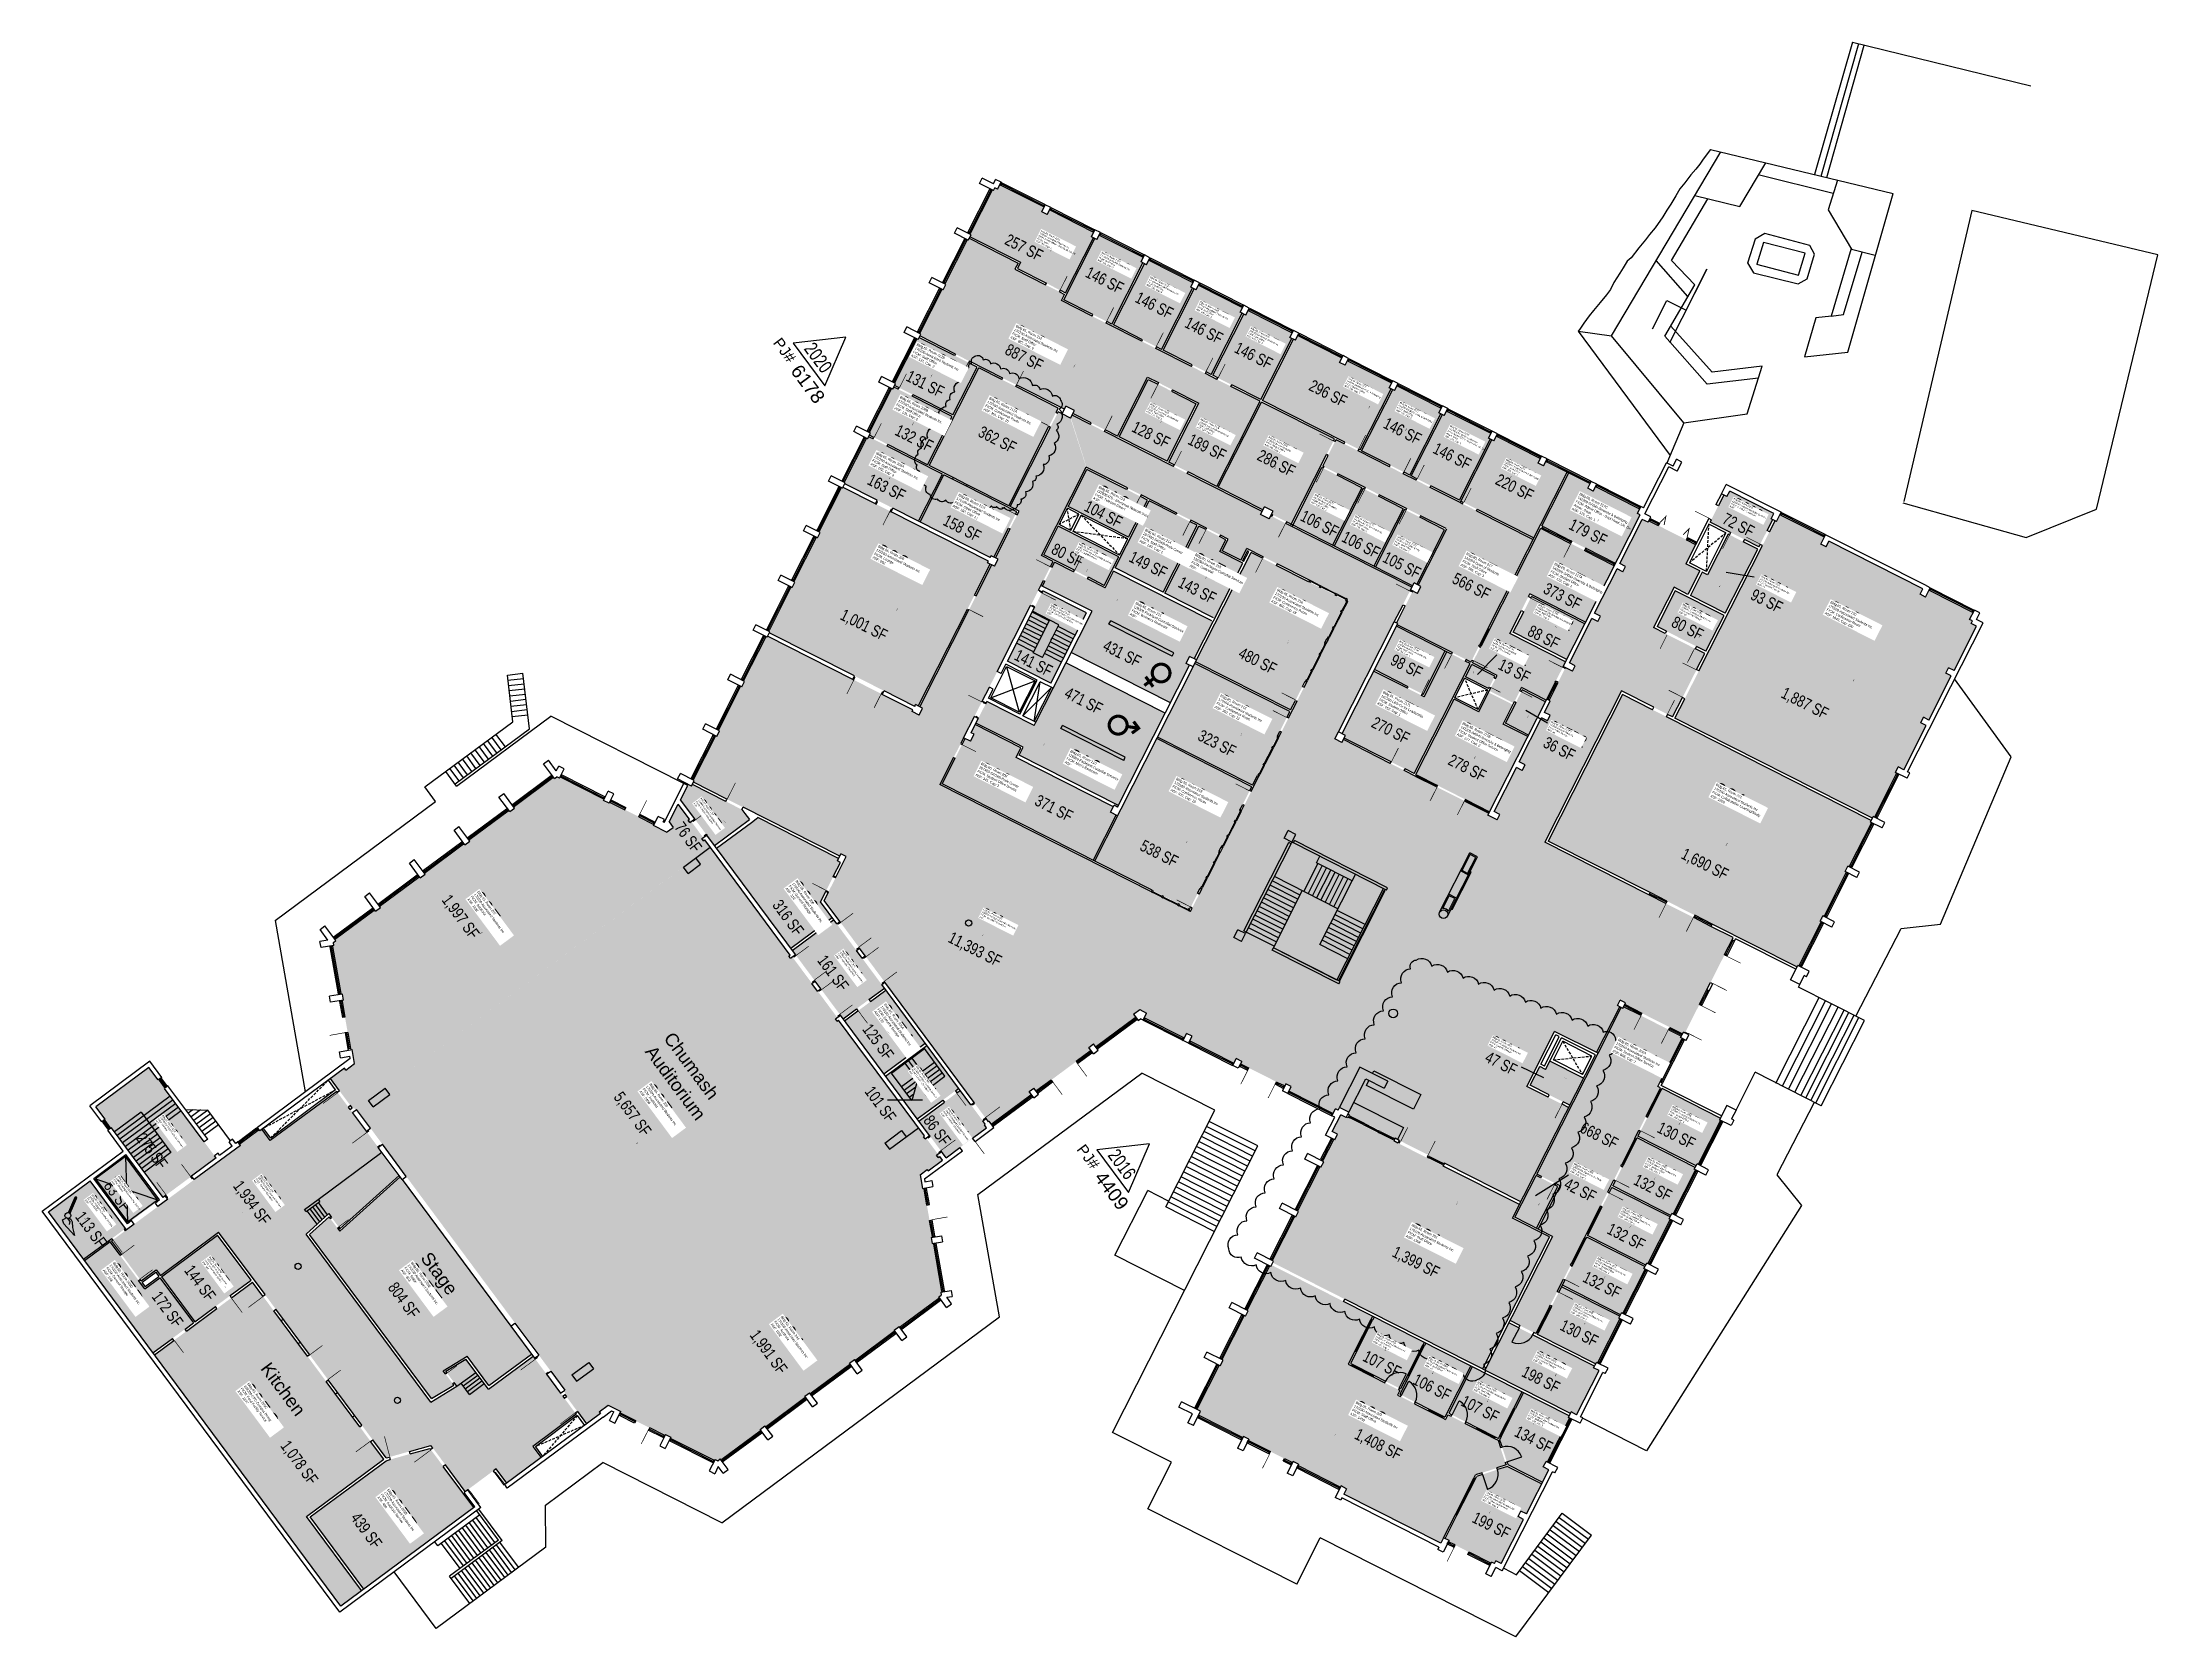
# Model space of a CAD drawing. Header units: inches. Extents: x 69218137 to 69223003, y 27671131 to 27674800.
import ezdxf
from ezdxf.enums import TextEntityAlignment as Align

# ---------------------------------------------------------------- set-up
doc = ezdxf.new("R2010")
doc.units = ezdxf.units.IN
doc.header["$LTSCALE"] = 25
doc.header["$MEASUREMENT"] = 0
doc.linetypes.add('DASHED2', pattern=[0.375, 0.25, -0.125])
doc.layers.get('0').update_dxf_attribs({"linetype": 'CONTINUOUS'})
for name, color, linetype in [('A-DOOR', 2, 'CONTINUOUS'), ('A-FLOR', 3, 'CONTINUOUS'), ('A-GLAZ', 1, 'CONTINUOUS'), ('A-IDEN-ICON', 4, 'CONTINUOUS'), ('A-IDEN-RNUM', 7, 'CONTINUOUS'), ('A-IDEN-SNUM', 4, 'CONTINUOUS'), ('A-IDEN-TEXT', 4, 'CONTINUOUS'), ('A-IDEN-VNUM', 4, 'CONTINUOUS'), ('A-SITE', 3, 'CONTINUOUS'), ('A-WALL', 5, 'CONTINUOUS'), ('AREA-TEXT', 3, 'CONTINUOUS'), ('Rooms-Category-Color', 7, 'CONTINUOUS'), ('Rooms-College-Color', 7, 'CONTINUOUS'), ('Rooms-Department-Color', 7, 'CONTINUOUS'), ('Rooms-Division-Color', 7, 'CONTINUOUS'), ('Rooms-Information', 7, 'CONTINUOUS')]:
    doc.layers.add(name, color=color, linetype=linetype)
doc.layers.add('A-REV', color=1, linetype='CONTINUOUS', true_color=0xff0000)
doc.styles.add('Annotative', font='arial.ttf')
doc.styles.add('Arial', font='arial.ttf')
doc.styles.add('CP_AREA', font='arial.ttf', dxfattribs={"height": 15})
doc.styles.add('CP_ROOMSNUMBER', font='arial.ttf', dxfattribs={"height": 1})
doc.styles.add('CP_ROOMVNUMBER', font='arial.ttf', dxfattribs={"width": 0.85, "height": 0.075})

# ---------------------------------------------------------------- blocks, each defined once
blk = doc.blocks.new('CPMEN')
at = {"const_width": 0.015}
blk.add_lwpolyline([(-0.058, -0.02, 1), (0.028, -0.02, 1)], format="xyb", close=True, dxfattribs=at)
for points in [[(0.015, 0.01), (0.055, 0.05)], [(0.055, 0.01), (0.055, 0.05), (0.015, 0.05)]]:
    blk.add_lwpolyline(points, dxfattribs=at)
blk = doc.blocks.new('CPWOMEN')
at = {"const_width": 0.015}
blk.add_lwpolyline([(-0.0375, 0, 1), (0.0475, 0, 1)], format="xyb", close=True, dxfattribs=at)
for points in [[(-0.025, -0.07), (0.035, -0.07)], [(0.005, -0.04), (0.005, -0.1)]]:
    blk.add_lwpolyline(points, dxfattribs=at)
blk = doc.blocks.new('CPCUST')
for p, q in [((0.017, -0.064), (0.02, -0.047)), ((0.036, -0.07), (0.017, -0.064)), ((0.026, -0.041), (0.045, -0.041)), ((0.03, -0.034), (0.038, -0.03)), ((0.112, -0.063), (0.036, -0.07)), ((0.038, -0.03), (0.053, -0.032)), ((0.045, -0.041), (0.054, -0.051)), ((0.053, -0.032), (0.075, -0.048)), ((0.075, -0.048), (0.112, -0.063))]:
    blk.add_line(p, q)
at = {"const_width": 0.015}
blk.add_lwpolyline([(-0.03, 0.05), (0.01, -0.019)], dxfattribs=at)
at = {"const_width": 0.0075}
blk.add_lwpolyline([(-0.033, 0.048, 1), (-0.027, 0.052, 1)], format="xyb", close=True, dxfattribs=at)
blk.add_circle((0.016, -0.031), 0.0141)
blk = doc.blocks.new('ProjectRev')
at = {"transparency": 16777216}
blk.add_lwpolyline([(0, 0.122), (-0.1221, -0.0895), (0.1221, -0.0895)], close=True, dxfattribs=at)
at = {"transparency": 16777216, "insert": (-0.1798, -0.1151), "char_height": 0.05, "attachment_point": 1, "style": 'Arial'}
blk.add_mtext_dynamic_manual_height_columns('PJ#', width=0.24749, gutter_width=0.3125, heights=[0], dxfattribs=at)
at = {"transparency": 16777216, "style": 'Arial', "width": 0.75}
blk.add_attdef('YEAR', text='', height=0.05, dxfattribs=at).set_placement((0, 0), align=Align.MIDDLE_CENTER)
at = {"transparency": 16777216, "style": 'Arial'}
blk.add_attdef('PROJECT', text='', height=0.05, dxfattribs=at).set_placement((-0.0537, -0.1151), align=Align.TOP_LEFT)

msp = doc.modelspace()

# ---------------------------------------------------------------- hatches: boundary and pattern name
at = {"layer": 'Rooms-Category-Color', "true_color": 0xfa9ba3}
for points in [[(69220387, 27674293.4), (69220379.8, 27674279.1), (69220478.8, 27674228.9), (69220490.4, 27674223), (69220554.6, 27674349.7), (69220550.1, 27674352), (69220555.6, 27674362.7), (69220553.8, 27674363.6), (69220455.7, 27674413.3), (69220453.9, 27674414.2), (69220448.4, 27674403.5), (69220436, 27674409.8), (69220441.4, 27674420.5), (69220439.6, 27674421.4), (69220341.5, 27674471.2), (69220339.7, 27674472.1), (69220334.3, 27674461.4), (69220328, 27674464.5), (69220324.9, 27674458.3), (69220322.2, 27674459.7), (69220321.3, 27674457.9), (69220271.6, 27674359.7), (69220270.7, 27674358), (69220273.3, 27674356.6), (69220271.1, 27674352.1), (69220372.1, 27674300.9)], [(69220828.3, 27674029.3), (69220823, 27674032.1), (69220812.3, 27674037.5), (69220780.2, 27674053.8), (69220698.1, 27674095.3), (69220666, 27674111.6), (69220583.9, 27674153.2), (69220551.8, 27674169.5), (69220481.4, 27674205.2), (69220488.6, 27674219.5), (69220477, 27674225.4), (69220444.9, 27674241.6), (69220374.4, 27674277.3), (69220381.6, 27674291.6), (69220370.3, 27674297.4), (69220338.2, 27674313.7), (69220269.3, 27674348.6), (69220267, 27674344.1), (69220264.3, 27674345.5), (69220212.8, 27674243.8), (69220215.5, 27674242.4), (69220209.1, 27674230), (69220206.5, 27674231.3), (69220154.9, 27674129.6), (69220157.6, 27674128.3), (69220155.3, 27674123.8), (69220237.4, 27674082.2), (69220269.5, 27674065.9), (69220346.2, 27674027.1), (69220378.3, 27674010.8), (69220488, 27673955.2), (69220491.6, 27673962.3), (69220511.3, 27673952.4), (69220507.7, 27673945.2), (69220581.7, 27673907.7), (69220610.2, 27673893.2), (69220679.2, 27674029.3), (69220682.7, 27674027.5), (69220793.3, 27673971.4), (69220796.9, 27673969.6)], [(69220553.6, 27674173.1), (69220585.7, 27674156.8), (69220597.3, 27674150.9), (69220668.8, 27674291.8), (69220664.3, 27674294.1), (69220669.7, 27674304.8), (69220568, 27674356.3), (69220562.6, 27674345.6), (69220558.2, 27674347.9), (69220486.7, 27674207)], [(69220778.5, 27674236.2), (69220782.9, 27674234), (69220711.5, 27674093), (69220699.9, 27674098.9), (69220667.8, 27674115.2), (69220600.9, 27674149.1), (69220672.3, 27674290), (69220676.8, 27674287.8), (69220682.2, 27674298.5), (69220783.9, 27674246.9)], [(69220791, 27674229.9), (69220786.5, 27674232.2), (69220715.1, 27674091.2), (69220782, 27674057.3), (69220814.1, 27674041), (69220825.7, 27674035.2), (69220897.1, 27674176.1), (69220896.2, 27674176.6), (69220892.6, 27674178.4), (69220898.1, 27674189.1), (69220796.4, 27674240.6)], [(69220840.8, 27674027.5), (69220872.9, 27674011.2), (69220939.8, 27673977.3), (69221011.3, 27674118.2), (69221006.8, 27674120.5), (69221012.2, 27674131.2), (69221010.5, 27674132.1), (69220912.3, 27674181.8), (69220910.6, 27674182.7), (69220905.1, 27674172), (69220901.6, 27674173.8), (69220900.7, 27674174.3), (69220829.2, 27674033.4)], [(69220267.7, 27674062.4), (69220235.6, 27674078.6), (69220153.5, 27674120.2), (69220151.3, 27674115.8), (69220148.6, 27674117.1), (69220097, 27674015.5), (69220099.7, 27674014.1), (69220097.6, 27674010), (69220231.4, 27673942.1), (69220287.3, 27674052.4)], [(69221014.8, 27674116.4), (69220943.4, 27673975.5), (69221053, 27673920), (69221165.3, 27673863), (69221168.2, 27673861.6), (69221239.6, 27674002.5), (69221235.2, 27674004.8), (69221240.6, 27674015.5), (69221238.8, 27674016.4), (69221140.7, 27674066.1), (69221138.9, 27674067), (69221133.5, 27674056.3), (69221124.4, 27674060.9), (69221121, 27674062.6), (69221126.4, 27674073.3), (69221124.6, 27674074.2), (69221026.5, 27674124), (69221024.7, 27674124.9), (69221019.3, 27674114.2)], [(69220232.3, 27673797.8), (69220177, 27673825.8), (69220290.9, 27674050.6), (69220344.4, 27674023.5), (69220376.5, 27674007.2), (69220473.8, 27673957.9), (69220468.8, 27673948.1), (69220452.5, 27673916), (69220363.4, 27673731.3)], [(69220095.8, 27674006.4), (69220093.4, 27674001.6), (69220090.7, 27674003), (69220039.2, 27673901.3), (69220041.9, 27673899.9), (69220039.6, 27673895.5), (69220173.4, 27673827.6), (69220229.6, 27673938.6)], [(69220613.8, 27673891.4), (69220724.4, 27673835.4), (69220791.5, 27673967.8), (69220680.9, 27674023.9)], [(69220796.9, 27673969.6), (69220728, 27673833.6), (69220740.5, 27673827.2), (69220772.6, 27673811), (69220838.6, 27673777.5), (69220938, 27673973.7), (69220871.1, 27674007.6), (69220839, 27674023.9), (69220828.3, 27674029.3)], [(69221349.3, 27673946.9), (69221353.8, 27673944.6), (69221282.4, 27673803.7), (69221269.4, 27673810.3), (69221237.3, 27673826.5), (69221171.8, 27673859.8), (69221243.2, 27674000.7), (69221247.6, 27673998.4), (69221253.1, 27674009.1), (69221354.8, 27673957.6)], [(69221107.3, 27673882.9), (69221109.3, 27673886.9), (69220941.6, 27673971.9), (69220842.1, 27673775.7), (69220944.7, 27673723.7), (69220948.3, 27673730.8), (69220968, 27673720.9), (69220964.3, 27673713.8), (69221009.8, 27673690.7), (69221091, 27673850.8)], [(69221463.5, 27673889), (69221468, 27673886.8), (69221396.5, 27673745.8), (69221331, 27673779.1), (69221298.9, 27673795.3), (69221285.9, 27673801.9), (69221357.4, 27673942.8), (69221361.8, 27673940.6), (69221367.2, 27673951.3), (69221468.9, 27673899.7)], [(69220035.5, 27673887.4), (69220032.8, 27673888.8), (69219981.3, 27673787.1), (69219984, 27673785.7), (69219982.9, 27673783.5), (69220057.6, 27673745.7), (69220093.5, 27673727.5), (69220152.3, 27673697.6), (69220207.3, 27673806), (69220037.8, 27673891.9), (69220037.3, 27673891)], [(69221566, 27673655.5), (69221329.2, 27673775.5), (69221297.1, 27673791.8), (69221267.6, 27673806.7), (69221235.5, 27673823), (69221163.5, 27673859.5), (69221131.4, 27673875.7), (69221112.9, 27673885.1), (69221110.8, 27673881.1), (69221094.6, 27673849), (69221082.1, 27673824.5), (69221084.8, 27673823.1), (69221116.9, 27673806.8), (69221180, 27673774.8), (69221212.1, 27673758.6), (69221275.2, 27673726.6), (69221307.3, 27673710.3), (69221367.6, 27673679.8), (69221302, 27673550.5), (69221308.2, 27673547.3), (69221300.1, 27673531.2), (69221289.4, 27673536.7), (69221288.5, 27673534.9), (69221272.2, 27673502.8), (69221252.2, 27673463.3), (69221254.9, 27673461.9), (69221253.6, 27673459.5), (69221423.1, 27673373.6), (69221441.5, 27673409.9)], [(69221644.6, 27673810.7), (69221595.6, 27673835.5), (69221590.2, 27673824.8), (69221577.7, 27673831.1), (69221581.3, 27673842.8), (69221481.4, 27673893.4), (69221476, 27673882.7), (69221471.5, 27673884.9), (69221400.1, 27673744), (69221567.8, 27673659)], [(69221171.9, 27673774.5), (69221105, 27673642.5), (69221013.4, 27673688.9), (69221080.3, 27673820.9), (69221083, 27673819.5), (69221115.1, 27673803.3)], [(69221704.3, 27673767), (69221691.8, 27673773.3), (69221697.3, 27673784), (69221695.5, 27673784.9), (69221648.2, 27673808.8), (69221586.3, 27673686.7), (69221655, 27673651.8), (69221687.1, 27673635.6), (69221755.8, 27673600.8), (69221812.3, 27673712.2), (69221806.9, 27673715), (69221806, 27673715.4), (69221811.4, 27673726.1), (69221711.5, 27673776.8), (69221709.8, 27673777.7)], [(69220211.2, 27673667.8), (69220155.9, 27673695.8), (69220210.8, 27673804.2), (69220230.4, 27673794.2), (69220262.6, 27673778), (69220378.5, 27673719.2), (69220325.6, 27673614.8), (69220319.4, 27673618), (69220317.3, 27673614), (69220316.4, 27673614.4)], [(69221178.2, 27673771.3), (69221175.5, 27673772.7), (69221108.5, 27673640.7), (69221200.1, 27673594.2), (69221267, 27673726.3), (69221210.3, 27673755)], [(69220793.4, 27673688.3), (69220777.3, 27673696.4), (69220745.2, 27673712.7), (69220682.8, 27673744.4), (69220604.5, 27673590.1), (69220715.2, 27673534)], [(69221305.5, 27673706.7), (69221273.4, 27673723), (69221270.6, 27673724.5), (69221203.7, 27673592.4), (69221289, 27673549.2), (69221292.2, 27673555.4), (69221298.4, 27673552.3), (69221362.2, 27673678)], [(69222126.1, 27673696.7), (69222122.6, 27673698.5), (69222109.9, 27673673.5), (69222093.6, 27673641.4), (69221947.6, 27673353.3), (69221915, 27673289.1), (69221892.4, 27673244.5), (69222346.5, 27673014.3), (69222348.3, 27673017.9), (69222350.9, 27673016.6), (69222402.5, 27673118.2), (69222399.8, 27673119.6), (69222406.1, 27673132.1), (69222418.6, 27673125.8), (69222419.5, 27673127.5), (69222469.3, 27673225.7), (69222470.2, 27673227.4), (69222457.7, 27673233.8), (69222464, 27673246.3), (69222476.5, 27673239.9), (69222477.4, 27673241.7), (69222508.8, 27673303.7), (69222510.6, 27673307.3), (69222527.1, 27673339.8), (69222528, 27673341.6), (69222515.5, 27673347.9), (69222521.9, 27673360.4), (69222534.4, 27673354.1), (69222535.3, 27673355.9), (69222585.9, 27673455.8), (69222573.4, 27673462.1), (69222576.6, 27673468.4), (69222570.3, 27673471.5), (69222578.5, 27673487.6), (69222476.8, 27673539.1), (69222468.6, 27673523.1), (69222456.2, 27673529.4), (69222462.5, 27673541.9), (69222246.6, 27673651.3), (69222240.3, 27673638.8), (69222227.8, 27673645.1), (69222236, 27673661.2), (69222134.3, 27673712.7)], [(69221753, 27673595.4), (69221684.4, 27673630.2), (69221652.2, 27673646.5), (69221583.6, 27673681.3), (69221470.1, 27673457.4), (69221445.1, 27673408.1), (69221428.8, 27673376), (69221426.7, 27673371.8), (69221483.8, 27673342.9), (69221480, 27673335.5), (69221469.2, 27673314.1), (69221465.7, 27673307.2), (69221478.4, 27673300.7), (69221510.5, 27673284.5), (69221521.4, 27673278.9), (69221539.5, 27673314.6), (69221596.2, 27673285.9), (69221618.3, 27673329.6), (69221634.6, 27673361.7), (69221635.5, 27673363.5), (69221640.9, 27673374.2), (69221572.2, 27673409), (69221512.5, 27673439.3), (69221558.6, 27673530.3), (69221645.4, 27673486.3), (69221687, 27673465.2)], [(69220941.4, 27673613.3), (69220917.4, 27673625.5), (69220789.9, 27673373.9), (69221008.4, 27673263.2), (69221017.4, 27673281), (69221033.7, 27673313.1), (69221135.9, 27673514.7), (69220973.5, 27673597)], [(69221643.6, 27673379.5), (69221685.2, 27673461.6), (69221562.1, 27673524), (69221520.5, 27673441.9)], [(69221364.2, 27673399), (69221251.8, 27673455.9), (69221241.4, 27673435.4), (69221238.7, 27673430.1), (69221236.5, 27673425.6), (69221201.2, 27673356), (69221313.6, 27673299.1)], [(69221006.6, 27673259.6), (69220788.1, 27673370.4), (69220784, 27673362.3), (69220702.2, 27673200.9), (69220920.7, 27673090.1), (69220979.5, 27673206.1), (69220995.7, 27673238.2)], [(69221421.3, 27673370), (69221367.8, 27673397.2), (69221315.4, 27673293.7), (69221199.4, 27673352.5), (69221126.6, 27673208.8), (69221134.6, 27673204.8), (69221131.5, 27673198.5), (69221271.5, 27673127.6), (69221292.9, 27673116.7)], [(69221478.4, 27673341.1), (69221424.9, 27673368.2), (69221410.4, 27673339.7), (69221463.9, 27673312.5), (69221465.6, 27673315.9), (69221476.5, 27673337.3)], [(69221443.1, 27673262.6), (69221463.9, 27673303.6), (69221443.1, 27673262.6), (69221441.3, 27673259), (69221384.2, 27673287.9), (69221296.5, 27673114.9), (69221466, 27673029), (69221468.2, 27673033.5), (69221521.6, 27673138.7), (69221524.3, 27673144.1), (69221553.7, 27673202), (69221497, 27673230.7), (69221519.6, 27673275.3), (69221508.7, 27673280.9), (69221476.6, 27673297.2), (69221463.9, 27673303.6)], [(69221594.4, 27673282.3), (69221541.3, 27673309.2), (69221502.4, 27673232.5), (69221555.5, 27673205.6), (69221572.7, 27673239.5), (69221581.2, 27673256.5), (69221584, 27673261.8), (69221584.9, 27673263.6)], [(69220236.8, 27673152), (69220206.9, 27673093.1), (69220553.9, 27672917.3), (69220606.8, 27673021.6), (69220594.3, 27673028), (69220600.7, 27673040.4), (69220376.8, 27673153.9), (69220388.1, 27673176.2), (69220282.8, 27673229.6), (69220273.3, 27673210.8), (69220280.5, 27673207.2), (69220272.3, 27673191.2), (69220259.8, 27673197.5), (69220253.1, 27673184.1)], [(69220778.3, 27672809.1), (69220776, 27672804.7), (69220557.5, 27672915.5), (69220610.4, 27673019.8), (69220618.5, 27673035.9), (69220700.3, 27673197.3), (69220918.9, 27673086.6), (69220916.6, 27673082.1), (69220900.3, 27673050), (69220794.5, 27672841.3)], [(69221768.9, 27672578.3), (69221772.5, 27672576.5), (69221774.3, 27672580.1), (69221907.2, 27672512.7), (69221905.4, 27672509.2), (69221909, 27672507.4), (69221852.9, 27672396.8), (69221859.2, 27672393.6), (69221572.5, 27671828.1), (69221513, 27671858.3), (69221611.1, 27672051.8), (69221577.9, 27672068.6), (69221628.4, 27672168.2), (69221574.8, 27672195.4)], [(69221829.5, 27672326.2), (69221813.2, 27672294.1), (69221807.1, 27672282.1), (69221940.9, 27672214.3), (69221943.2, 27672218.7), (69221945.9, 27672217.4), (69221997.4, 27672319), (69221994.7, 27672320.4), (69221996.5, 27672324), (69221862.7, 27672391.8)], [(69221359.3, 27672213.7), (69221136.8, 27672326.5), (69221136.1, 27672325.1), (69221123.6, 27672331.4), (69221104.2, 27672293.1), (69221116.6, 27672286.7), (69221110.3, 27672274.2), (69221107.6, 27672275.6), (69221081.9, 27672224.8), (69221084.5, 27672223.4), (69221078.2, 27672210.9), (69221075.5, 27672212.3), (69221024, 27672110.6), (69221026.7, 27672109.2), (69221020.3, 27672096.7), (69221017.7, 27672098.1), (69220966.1, 27671996.4), (69220968.8, 27671995.1), (69220967, 27671991.5), (69221132.9, 27671907.4), (69221449.8, 27671746.8), (69221603.9, 27672050.9), (69221519, 27672094), (69221534.6, 27672124.9)], [(69221939.1, 27672210.7), (69221936.9, 27672206.2), (69221939.5, 27672204.9), (69221888, 27672103.2), (69221885.3, 27672104.5), (69221883.1, 27672100.1), (69221749.3, 27672167.9), (69221755.4, 27672179.9), (69221771.6, 27672212), (69221805.3, 27672278.5)], [(69221725.1, 27672120.2), (69221741.3, 27672152.3), (69221747.5, 27672164.3), (69221881.2, 27672096.5), (69221879, 27672092.1), (69221881.7, 27672090.7), (69221830.1, 27671989), (69221827.4, 27671990.4), (69221825.2, 27671985.9), (69221691.4, 27672053.7)], [(69221823.4, 27671982.3), (69221821.1, 27671977.9), (69221823.8, 27671976.5), (69221772.3, 27671874.8), (69221769.6, 27671876.2), (69221767.3, 27671871.7), (69221633.5, 27671939.5), (69221639.6, 27671951.6), (69221655.9, 27671983.7), (69221689.6, 27672050.2)], [(69221197.1, 27671868.2), (69221130.2, 27671902.1), (69220964.3, 27671986.1), (69220962.5, 27671982.6), (69220959.8, 27671983.9), (69220908.3, 27671882.2), (69220910.9, 27671880.9), (69220904.6, 27671868.4), (69220901.9, 27671869.8), (69220850.4, 27671768.1), (69220853.1, 27671766.7), (69220846.7, 27671754.2), (69220844.1, 27671755.6), (69220792.5, 27671653.9), (69220801.4, 27671649.4), (69220796.9, 27671640.5), (69220898.6, 27671588.9), (69220900, 27671591.6), (69220912.5, 27671585.3), (69220911.1, 27671582.6), (69221012.8, 27671531.1), (69221014.1, 27671533.7), (69221026.6, 27671527.4), (69221025.3, 27671524.7), (69221123.4, 27671475), (69221124.7, 27671477.7), (69221137.2, 27671471.3), (69221130.9, 27671458.9), (69221353.9, 27671345.8), (69221433.5, 27671502.8), (69221448.6, 27671507.7), (69221482.9, 27671518.9), (69221504.1, 27671525.9), (69221502.2, 27671531.4), (69221485.4, 27671583), (69221370.3, 27671641.4), (69221364.8, 27671630.7), (69221254.2, 27671686.7), (69221259.6, 27671697.4), (69221141, 27671757.6)], [(69221609.3, 27671891.8), (69221625.6, 27671923.9), (69221631.7, 27671936), (69221765.5, 27671868.2), (69221763.2, 27671863.7), (69221765.9, 27671862.4), (69221714.4, 27671760.7), (69221711.7, 27671762), (69221709.9, 27671758.5), (69221708.1, 27671759.4), (69221576.1, 27671826.3)], [(69221200.6, 27671866.3), (69221146.4, 27671759.3), (69221261.5, 27671701), (69221315.7, 27671808)], [(69221319.3, 27671806.2), (69221259.6, 27671688.5), (69221363.1, 27671636), (69221422.7, 27671753.8)], [(69221426.3, 27671752), (69221372.1, 27671644.9), (69221486.2, 27671587.1), (69221540.5, 27671694.1)], [(69221544, 27671692.3), (69221489.2, 27671584), (69221508, 27671526.7), (69221587.7, 27671486.4), (69221602.1, 27671514.9), (69221589.6, 27671521.2), (69221596, 27671533.7), (69221598.6, 27671532.3), (69221650.2, 27671634), (69221647.5, 27671635.4), (69221649.3, 27671638.9)]]:
    msp.add_hatch(color=241, dxfattribs=at).paths.add_polyline_path(points)
at = {"layer": 'Rooms-Category-Color', "true_color": 0xadadad}
for points in [[(69220502.3, 27673934.6), (69220502.2, 27673934.5), (69220473.7, 27673949), (69220363.4, 27673731.3), (69220383.9, 27673721), (69220329.2, 27673613), (69220335.4, 27673609.9), (69220327.3, 27673593.8), (69220321, 27673597), (69220155.6, 27673270.5), (69220161.8, 27673267.3), (69220153.7, 27673251.3), (69220137.6, 27673259.4), (69220139.7, 27673263.4), (69219933.6, 27673367.9), (69219805.2, 27673433), (69219804, 27673430.7), (69219801.4, 27673432.1), (69219749.8, 27673330.4), (69219752.5, 27673329.1), (69219746.2, 27673316.6), (69219743.1, 27673318.1), (69219692, 27673216.2), (69219694.6, 27673214.9), (69219688.3, 27673202.4), (69219685.6, 27673203.8), (69219634.1, 27673102.1), (69219636.8, 27673100.7), (69219635, 27673097.2), (69219971.2, 27672926.7), (69219973.9, 27672932.1), (69219986.4, 27672925.7), (69219935.4, 27672825.1), (69220313.1, 27672315.6), (69220315.1, 27672317.1), (69220320.5, 27672309.9), (69220412.1, 27672377.8), (69220406.7, 27672385), (69220418, 27672393.3), (69220423.3, 27672386.1), (69220549.2, 27672479.5), (69220543.9, 27672486.7), (69220555.1, 27672495), (69220560.5, 27672487.8), (69220652.4, 27672555.9), (69220647, 27672563.2), (69220661.2, 27672573.7), (69220677.2, 27672565.5), (69220671.8, 27672554.8), (69220763.7, 27672508.3), (69220769.1, 27672519), (69220781.6, 27672512.6), (69220776.1, 27672501.9), (69220877.8, 27672450.4), (69220883.3, 27672461.1), (69220896, 27672454.6), (69220893.3, 27672449.3), (69220994.9, 27672397.8), (69220997.7, 27672403.1), (69221009.9, 27672396.9), (69221004.5, 27672386.2), (69221106.2, 27672334.6), (69221111.6, 27672345.3), (69221117.8, 27672342.2), (69221121, 27672348.4), (69221142.4, 27672337.6), (69221140, 27672332.8), (69221537.8, 27672131.2), (69221647.8, 27672348.2), (69221551.5, 27672397.1), (69221615.7, 27672523.7), (69221712, 27672474.9), (69221765.4, 27672580.1), (69221760, 27672582.9), (69221766.3, 27672595.3), (69221778.8, 27672589), (69221777, 27672585.5), (69221909.9, 27672518.1), (69221911.7, 27672521.7), (69221915.3, 27672519.8), (69222026.5, 27672739.3), (69221593, 27672959), (69221769.4, 27673306.9), (69221887.1, 27673247.2), (69221961, 27673393), (69221843.3, 27673452.7), (69221890.3, 27673545.5), (69221922.4, 27673529.2), (69221949.8, 27673583.1), (69221917.6, 27673599.4), (69221940.2, 27673644), (69221832.3, 27673698.7), (69221830.5, 27673695.2), (69221817.1, 27673701.9), (69221765.6, 27673600.3), (69221779, 27673593.5), (69221772.6, 27673581), (69221759.3, 27673587.8), (69221707.7, 27673486.1), (69221721.1, 27673479.3), (69221714.8, 27673466.8), (69221701.4, 27673473.6), (69221649.9, 27673371.9), (69221663.2, 27673365.1), (69221656.9, 27673352.6), (69221640.8, 27673360.8), (69221602.8, 27673285.6), (69221605.4, 27673284.3), (69221592, 27673257.7), (69221605.4, 27673251), (69221599, 27673238.5), (69221585.7, 27673245.2), (69221534.1, 27673143.6), (69221547.5, 27673136.8), (69221541.2, 27673124.3), (69221527.8, 27673131.1), (69221476.2, 27673029.4), (69221489.6, 27673022.6), (69221483.3, 27673010.1), (69221461.9, 27673021), (69221464.2, 27673025.4), (69221129.7, 27673195), (69221126.5, 27673188.7), (69221110.4, 27673196.9), (69221287.2, 27673545.6), (69220962.5, 27673710.2), (69220958.9, 27673703), (69220939.3, 27673713), (69220942.9, 27673720.1), (69220505.8, 27673941.7), (69220502.9, 27673935.7), (69220539, 27673821.7), (69220864.7, 27673656.6), (69220851.2, 27673629.8), (69220894, 27673608.1), (69220907.6, 27673634.9), (69221141.3, 27673516.5), (69220777.8, 27672799.3), (69220201.6, 27673091.4), (69220462, 27673605.1), (69220435.2, 27673618.7), (69220538.3, 27673822.1), (69220502.2, 27673934.5)], [(69220631, 27673770.6), (69220663.1, 27673754.3), (69220679.2, 27673746.2), (69220635.8, 27673660.5), (69220496.6, 27673731.1), (69220540, 27673816.7)], [(69222012, 27673754.5), (69222004.8, 27673758.2), (69221992.2, 27673733.2), (69221975.9, 27673701.1), (69221973.2, 27673695.7), (69222020.2, 27673671.9), (69222052.3, 27673655.6), (69222085.6, 27673638.8), (69222088.3, 27673644.1), (69222104.6, 27673676.2), (69222117.2, 27673701.2), (69222113.6, 27673703), (69222120, 27673715.5), (69222018.3, 27673767)], [(69220579.7, 27673549.9), (69220543.2, 27673568.5), (69220511.1, 27673584.7), (69220440.6, 27673620.5), (69220474, 27673686.5), (69220613.2, 27673615.9)], [(69220845.8, 27673628.1), (69220898.4, 27673601.4), (69220833.8, 27673473.9), (69220718.7, 27673532.2), (69220796.9, 27673686.5), (69220813, 27673678.4), (69220845.1, 27673662.1), (69220859.4, 27673654.8)], [(69220520.3, 27673506.3), (69220437.5, 27673548), (69220459.7, 27673591.7), (69220465.5, 27673603.3), (69220509.2, 27673581.2), (69220541.4, 27673564.9), (69220547.6, 27673561.7), (69220581.5, 27673544.6), (69220600.9, 27673582.9), (69220830.2, 27673466.7), (69220786.8, 27673381.1), (69220776.1, 27673386.5), (69220767.9, 27673370.5), (69220776, 27673366.4), (69220767.9, 27673370.5), (69220776, 27673366.4), (69220732, 27673279.7), (69220503.6, 27673395.4), (69220547.2, 27673481.2), (69220551.7, 27673490.2), (69220519.6, 27673506.4)], [(69220438.3, 27673536.4), (69220438.8, 27673537.3), (69220538.7, 27673486.7), (69220538.2, 27673485.8), (69220456.7, 27673325), (69220356.8, 27673375.6), (69220419.3, 27673498.9), (69220437.4, 27673534.6)], [(69220678.2, 27673173.5), (69220650.6, 27673119.1), (69220647.9, 27673113.7), (69220647, 27673112), (69220612.3, 27673043.5), (69220384, 27673159.2), (69220393.4, 27673178), (69220361.3, 27673194.3), (69220284.6, 27673233.1), (69220289.8, 27673243.4), (69220307.9, 27673279.1), (69220309.8, 27673282.9), (69220386.5, 27673244), (69220418.6, 27673227.7), (69220419.6, 27673229.5), (69220422.3, 27673234.8), (69220449.8, 27673289.2), (69220452.6, 27673294.6), (69220462.1, 27673313.3), (69220491.7, 27673371.8), (69220720, 27673256), (69220714.5, 27673245.1), (69220680.9, 27673178.9)], [(69219622.9, 27673092.1), (69219630.4, 27673088.2), (69219632.3, 27673091.8), (69219709, 27673052.9), (69219746.4, 27673033.9), (69219753.1, 27673024.9), (69219763.4, 27673011), (69219683.1, 27672951.4), (69219665.2, 27672975.5), (69219637.8, 27673012.5), (69219605, 27673056.8)], [(69219862, 27672710), (69219869.2, 27672700.4), (69219862, 27672710), (69219957.2, 27672780.6), (69219964.3, 27672770.9), (69220009.6, 27672709.9), (69220022.7, 27672692.2), (69220068, 27672631.2), (69220073.9, 27672623.1), (69220038.5, 27672596.9), (69220009.6, 27672575.4), (69219978.9, 27672552.7), (69219973, 27672560.7), (69219927.6, 27672621.7), (69219914.5, 27672639.4), (69219869.2, 27672700.4)], [(69220149.7, 27672322), (69220076.5, 27672420.9), (69220171.6, 27672491.4), (69220244.9, 27672392.6)], [(69218405.4, 27672413), (69218403.8, 27672411.8), (69218382.4, 27672440.7), (69218321.3, 27672395.5), (69218314.9, 27672390.7), (69218260.3, 27672350.2), (69218281.7, 27672321.3), (69218280.1, 27672320.1), (69218294.4, 27672300.8), (69218296, 27672302), (69218414.8, 27672141.7), (69218419.6, 27672145.3), (69218451.8, 27672169.1), (69218469.5, 27672182.2), (69218536.9, 27672232.3), (69218533.4, 27672237.1), (69218509.5, 27672269.2), (69218493.7, 27672290.5), (69218487.8, 27672298.5), (69218463.7, 27672331.1), (69218460.1, 27672335.9), (69218418.1, 27672392.5), (69218419.7, 27672393.7)], [(69218635.3, 27672297.7), (69218590.3, 27672264.4), (69218592.7, 27672261.2), (69218550.9, 27672230.2), (69218546.1, 27672226.6), (69218542.9, 27672224.2), (69218481.8, 27672179), (69218470.6, 27672170.6), (69218467.4, 27672168.2), (69218462.6, 27672164.7), (69218457.7, 27672161.1), (69218425.6, 27672137.3), (69218403.1, 27672120.6), (69218348.5, 27672080.1), (69218334, 27672069.4), (69218330.8, 27672067), (69218327.9, 27672064.8), (69218299, 27672043.4), (69218296.3, 27672041.4), (69218319, 27672010.7), (69218361.9, 27671952.9), (69218364.5, 27671949.4), (69218399, 27671975), (69218408.6, 27671962.2), (69218542.7, 27672061.6), (69218596.2, 27671989.4), (69218621.9, 27671954.8), (69218649.3, 27671917.8), (69218674.3, 27671884.1), (69218691, 27671861.6), (69218730.3, 27671808.6), (69218751.7, 27671779.7), (69218794.6, 27671721.8), (69218816, 27671692.9), (69218855.3, 27671639.9), (69218872, 27671617.4), (69218897, 27671583.7), (69218928, 27671541.9), (69218935.7, 27671544.1), (69219030.9, 27671571), (69219109.9, 27671464.5), (69219174.7, 27671512.6), (69219181, 27671517.2), (69219205.4, 27671484.3), (69219284.6, 27671543), (69219265.6, 27671568.7), (69219365.2, 27671642.6), (69219329.1, 27671691.2), (69219297, 27671734.5), (69219266, 27671776.3), (69219163.1, 27671700), (69219111.4, 27671769.6), (69219065, 27671741.6), (69219090.7, 27671706.9), (69219030.6, 27671670.5), (69218743.8, 27672057.3), (69218796, 27672104.3), (69218821.7, 27672069.6), (69218957.7, 27672191.9), (69218909.8, 27672256.6), (69218882.4, 27672293.6), (69218850.2, 27672337), (69218814.2, 27672385.6), (69218661.5, 27672272.4), (69218642.5, 27672298.1), (69218637.7, 27672294.5)], [(69220205.4, 27672246.9), (69220178, 27672283.9), (69220153.3, 27672317.2), (69220248.4, 27672387.8), (69220273.2, 27672354.4), (69220300.6, 27672317.5), (69220305.9, 27672310.2), (69220303.9, 27672308.8), (69220309, 27672301.9), (69220215.8, 27672232.8)], [(69218397.2, 27672128.6), (69218342.5, 27672088.1), (69218332.9, 27672081), (69218255.5, 27672185.4), (69218329.4, 27672240.2), (69218406.8, 27672135.8)], [(69218228.5, 27672003.6), (69218151, 27672108), (69218161.9, 27672116), (69218239, 27672173.2), (69218247.4, 27672179.5), (69218324.9, 27672075), (69218328.4, 27672070.2), (69218325.5, 27672068), (69218296.6, 27672046.6), (69218232, 27671998.7)], [(69221524.3, 27672095.8), (69221574.3, 27672070.4), (69221623, 27672166.5), (69221583.7, 27672186.4), (69221573, 27672191.8)]]:
    msp.add_hatch(color=253, dxfattribs=at).paths.add_polyline_path(points)
at = {"layer": 'Rooms-Category-Color', "true_color": 0xffe090}
for points in [[(69220053.5, 27673737.6), (69219978.8, 27673775.5), (69219977.7, 27673773.3), (69219975, 27673774.6), (69219923.4, 27673672.9), (69219926.1, 27673671.6), (69219919.8, 27673659.1), (69219917.1, 27673660.4), (69219865.6, 27673558.8), (69219868.2, 27673557.4), (69219861.9, 27673544.9), (69219859.2, 27673546.3), (69219807.7, 27673444.6), (69219810.4, 27673443.2), (69219809.2, 27673441), (69219868.6, 27673410.9), (69219919, 27673385.4), (69219927.9, 27673380.9), (69220005.5, 27673341.5), (69220073.3, 27673307.2), (69220142.8, 27673271.9), (69220143.7, 27673271.5), (69220145.8, 27673275.5), (69220152, 27673272.3), (69220265, 27673495.3), (69220281.3, 27673527.4), (69220317.5, 27673598.8), (69220311.2, 27673601.9), (69220313.3, 27673606), (69220312.4, 27673606.4), (69220207.1, 27673659.8), (69220089.4, 27673719.4)], [(69221847.1, 27673260.7), (69221772, 27673298.8), (69221601.1, 27672961.6), (69221874, 27672823.3), (69221938.3, 27672790.7), (69221991.8, 27672763.6), (69222172.8, 27672671.8), (69222177.3, 27672674), (69222228.4, 27672774.8), (69222235.2, 27672788.2), (69222286.7, 27672889.9), (69222284.1, 27672891.3), (69222290.4, 27672903.7), (69222293.1, 27672902.4), (69222344.6, 27673004.1), (69222341.9, 27673005.4), (69222343.7, 27673009), (69221879.3, 27673244.4)], [(69218855.5, 27672449.8), (69218853.4, 27672461.9), (69218849.9, 27672482), (69218846.5, 27672481.4), (69218826.5, 27672595.1), (69218829.6, 27672595.6), (69218829, 27672599.2), (69218827.8, 27672605.8), (69218827.2, 27672609.4), (69218824.1, 27672608.9), (69218804.3, 27672720.9), (69218804.3, 27672720.9), (69218807.7, 27672721.5), (69218806.5, 27672728.4), (69218812.1, 27672732.6), (69218810.3, 27672735), (69218901.8, 27672802.9), (69218903.7, 27672800.5), (69218914.9, 27672808.8), (69218913.1, 27672811.3), (69219004.7, 27672879.2), (69219006.5, 27672876.7), (69219009.6, 27672879), (69219017.7, 27672885.1), (69219015.9, 27672887.5), (69219107.5, 27672955.4), (69219109.3, 27672953), (69219120.5, 27672961.3), (69219118.7, 27672963.8), (69219210.3, 27673031.7), (69219212.1, 27673029.2), (69219223.4, 27673037.5), (69219221.5, 27673040), (69219313.1, 27673107.9), (69219314.9, 27673105.4), (69219320.6, 27673109.6), (69219326.8, 27673106.5), (69219328.2, 27673109.1), (69219429.5, 27673057.7), (69219428.2, 27673055.1), (69219440.7, 27673048.8), (69219442, 27673051.4), (69219544.1, 27672999.7), (69219542.7, 27672997), (69219546.3, 27672995.2), (69219572.9, 27672981.7), (69219588.2, 27672993.1), (69219579, 27673005.6), (69219599.9, 27673046.8), (69219673.5, 27672947.5), (69218859.8, 27672344.1), (69218849.8, 27672347.6), (69218799.9, 27672414.8), (69218832.1, 27672438.7), (69218835, 27672434.6)], [(69219640.6, 27672923), (69219673.5, 27672947.5), (69219857.6, 27672699.2), (69219854.4, 27672696.8), (69219857.9, 27672692), (69219862.1, 27672695.1), (69219907.4, 27672634.1), (69219920.5, 27672616.4), (69219965.7, 27672555.3), (69219961.6, 27672552.2), (69219965.4, 27672547), (69219968.6, 27672549.4), (69220152.4, 27672301.6), (69219338.7, 27671698.3), (69219306.6, 27671741.7), (69219279.2, 27671778.6), (69219224.4, 27671852.5), (69218974.2, 27672189.8), (69218919.4, 27672263.8), (69218892, 27672300.7), (69218859.8, 27672344.1), (69219611.7, 27672901.6)], [(69220156.3, 27672193.7), (69220157.8, 27672185.3), (69220161.8, 27672162.2), (69220164.8, 27672162.7), (69220184.7, 27672049.9), (69220181.7, 27672049.4), (69220184.1, 27672035.6), (69220187.1, 27672036.1), (69220206.8, 27671924.1), (69220203.9, 27671923.6), (69220205.1, 27671916.8), (69220199.3, 27671912.5), (69220201.1, 27671910.1), (69220109.5, 27671842.2), (69220107.7, 27671844.6), (69220096.5, 27671836.3), (69220098.3, 27671833.9), (69220006.7, 27671766), (69220004.9, 27671768.4), (69219993.7, 27671760), (69219995.5, 27671757.6), (69219903.9, 27671689.7), (69219902.1, 27671692.1), (69219890.9, 27671683.8), (69219892.6, 27671681.4), (69219801.1, 27671613.5), (69219799.3, 27671615.9), (69219788, 27671607.6), (69219789.9, 27671605.1), (69219698.3, 27671537.2), (69219696.5, 27671539.7), (69219690.7, 27671535.4), (69219684.6, 27671538.5), (69219683.2, 27671535.8), (69219581.7, 27671587.2), (69219583.1, 27671589.9), (69219570.6, 27671596.3), (69219569.2, 27671593.5), (69219466.4, 27671645.6), (69219468, 27671648.5), (69219462.4, 27671651.4), (69219449.6, 27671657.9), (69219438.6, 27671663.4), (69219418.1, 27671648.2), (69219421.1, 27671644.2), (69219389.1, 27671620.4), (69219339.2, 27671687.7), (69219338.7, 27671698.3), (69220152.4, 27672301.6), (69220207.8, 27672226.9), (69220174.8, 27672202.5), (69220172.4, 27672205.7)], [(69218796.6, 27672096.8), (69218821.1, 27672063.7), (69218960.1, 27672188.7), (69219214.7, 27671845.4), (69219262.4, 27671781.1), (69219164.3, 27671708.4), (69219114.2, 27671776), (69219059.2, 27671742.7), (69219083.7, 27671709.6), (69219032.1, 27671678.5), (69218751.9, 27672056.5)], [(69218617.1, 27671951.2), (69218540.2, 27672054.8), (69218410.9, 27671959), (69218487.8, 27671855.3)], [(69218871.6, 27671236.8), (69218748.6, 27671402.7), (69218745.1, 27671407.5), (69218922.6, 27671539.1), (69218892.2, 27671580.1), (69218867.2, 27671613.8), (69218850.5, 27671636.3), (69218811.2, 27671689.3), (69218789.8, 27671718.2), (69218746.9, 27671776.1), (69218725.5, 27671805), (69218723.7, 27671807.4), (69218721.3, 27671810.6), (69218686.2, 27671858), (69218669.5, 27671880.5), (69218644.5, 27671914.3), (69218620.6, 27671946.4), (69218572.4, 27671910.7), (69218538.5, 27671885.5), (69218468.8, 27671833.8), (69218439.9, 27671812.4), (69218394.9, 27671779), (69218409.8, 27671758.9), (69218412.2, 27671755.7), (69218413.4, 27671754.1), (69218472.6, 27671674.2), (69218517, 27671614.3), (69218519.4, 27671611.1), (69218672.5, 27671404.7), (69218756.4, 27671291.4), (69218758.8, 27671288.2), (69218823.4, 27671201)], [(69219028.6, 27671564.1), (69218937.3, 27671538.3), (69218928.1, 27671535.7), (69218753.5, 27671406.2), (69218876.4, 27671240.3), (69218956.4, 27671299.6), (69218959.6, 27671302), (69219003.2, 27671334.3), (69219006.4, 27671336.7), (69219129.5, 27671428)]]:
    msp.add_hatch(color=41, dxfattribs=at).paths.add_polyline_path(points)
at = {"layer": 'Rooms-Category-Color', "true_color": 0xe3c5e1}
for points in [[(69222017.5, 27673666.5), (69222015.1, 27673667.8), (69221967.6, 27673574.1), (69221955.1, 27673580.4), (69221927.8, 27673526.5), (69222008, 27673485.8), (69222082.8, 27673633.4), (69222049.6, 27673650.2)], [(69221963.7, 27673398.4), (69222005.3, 27673480.4), (69221892.9, 27673537.4), (69221851.3, 27673455.3)], [(69219926.9, 27672821.5), (69219953.6, 27672785.4), (69219858.5, 27672714.8), (69219687.8, 27672945), (69219768.2, 27673004.6), (69219779.1, 27673012.6), (69219782.9, 27673015.5), (69219961.5, 27672924.9), (69219968.5, 27672921.4), (69219965.8, 27672916), (69219972.9, 27672912.4), (69219957.1, 27672881.2), (69219939, 27672845.5)], [(69220042.1, 27672592.1), (69220077.5, 27672618.3), (69220168, 27672496.2), (69220072.9, 27672425.7), (69219982.5, 27672547.8), (69220013.2, 27672570.6)], [(69221604.6, 27672455.4), (69221682.2, 27672416), (69221650.5, 27672353.6), (69221603.3, 27672377.5), (69221559.6, 27672399.7), (69221581.3, 27672442.5), (69221594.6, 27672435.7)], [(69218293.1, 27672039), (69218315.8, 27672008.3), (69218358.7, 27671950.5), (69218373.2, 27671931), (69218407.7, 27671956.6), (69218484.6, 27671853), (69218465.3, 27671838.6), (69218436.3, 27671817.2), (69218391.4, 27671783.8), (69218353.8, 27671834.5), (69218353.2, 27671835.3), (69218349.7, 27671840.1), (69218346.8, 27671843.9), (69218293.1, 27671916.4), (69218289.5, 27671921.2), (69218283.7, 27671929), (69218281.3, 27671932.3), (69218234.4, 27671995.5)], [(69221707.2, 27671753.1), (69221705.4, 27671754), (69221565.1, 27671825.1), (69221533, 27671841.4), (69221510.3, 27671852.9), (69221455.1, 27671744.1), (69221652, 27671644.3), (69221653.8, 27671647.9), (69221666.3, 27671641.5), (69221667.2, 27671643.3), (69221717, 27671741.4), (69221717.9, 27671743.2), (69221705.4, 27671749.5)]]:
    msp.add_hatch(color=254, dxfattribs=at).paths.add_polyline_path(points)
at = {"layer": 'Rooms-Category-Color', "true_color": 0xfbafa2}
msp.add_hatch(color=21, dxfattribs=at).paths.add_polyline_path([(69221363.8, 27671356.5), (69221372.7, 27671352), (69221371.4, 27671349.3), (69221469.5, 27671299.6), (69221470.8, 27671302.3), (69221477.1, 27671299.1), (69221480.2, 27671305.3), (69221492.7, 27671299), (69221544.3, 27671400.7), (69221531.8, 27671407), (69221538.1, 27671419.5), (69221550.6, 27671413.2), (69221585.9, 27671482.8), (69221507.1, 27671522.7), (69221436.3, 27671499.5)])
at = {"layer": 'Rooms-College-Color', "true_color": 0xadadad}
for points in [[(69220387, 27674293.4), (69220379.8, 27674279.1), (69220478.8, 27674228.9), (69220490.4, 27674223), (69220554.6, 27674349.7), (69220550.1, 27674352), (69220555.6, 27674362.7), (69220553.8, 27674363.6), (69220455.7, 27674413.3), (69220453.9, 27674414.2), (69220448.4, 27674403.5), (69220436, 27674409.8), (69220441.4, 27674420.5), (69220439.6, 27674421.4), (69220341.5, 27674471.2), (69220339.7, 27674472.1), (69220334.3, 27674461.4), (69220328, 27674464.5), (69220324.9, 27674458.3), (69220322.2, 27674459.7), (69220321.3, 27674457.9), (69220271.6, 27674359.7), (69220270.7, 27674358), (69220273.3, 27674356.6), (69220271.1, 27674352.1), (69220372.1, 27674300.9)], [(69220828.3, 27674029.3), (69220823, 27674032.1), (69220812.3, 27674037.5), (69220780.2, 27674053.8), (69220698.1, 27674095.3), (69220666, 27674111.6), (69220583.9, 27674153.2), (69220551.8, 27674169.5), (69220481.4, 27674205.2), (69220488.6, 27674219.5), (69220477, 27674225.4), (69220444.9, 27674241.6), (69220374.4, 27674277.3), (69220381.6, 27674291.6), (69220370.3, 27674297.4), (69220338.2, 27674313.7), (69220269.3, 27674348.6), (69220267, 27674344.1), (69220264.3, 27674345.5), (69220212.8, 27674243.8), (69220215.5, 27674242.4), (69220209.1, 27674230), (69220206.5, 27674231.3), (69220154.9, 27674129.6), (69220157.6, 27674128.3), (69220155.3, 27674123.8), (69220237.4, 27674082.2), (69220269.5, 27674065.9), (69220346.2, 27674027.1), (69220378.3, 27674010.8), (69220488, 27673955.2), (69220491.6, 27673962.3), (69220511.3, 27673952.4), (69220507.7, 27673945.2), (69220581.7, 27673907.7), (69220610.2, 27673893.2), (69220679.2, 27674029.3), (69220682.7, 27674027.5), (69220793.3, 27673971.4), (69220796.9, 27673969.6)], [(69220553.6, 27674173.1), (69220585.7, 27674156.8), (69220597.3, 27674150.9), (69220668.8, 27674291.8), (69220664.3, 27674294.1), (69220669.7, 27674304.8), (69220568, 27674356.3), (69220562.6, 27674345.6), (69220558.2, 27674347.9), (69220486.7, 27674207)], [(69220778.5, 27674236.2), (69220782.9, 27674234), (69220711.5, 27674093), (69220699.9, 27674098.9), (69220667.8, 27674115.2), (69220600.9, 27674149.1), (69220672.3, 27674290), (69220676.8, 27674287.8), (69220682.2, 27674298.5), (69220783.9, 27674246.9)], [(69220791, 27674229.9), (69220786.5, 27674232.2), (69220715.1, 27674091.2), (69220782, 27674057.3), (69220814.1, 27674041), (69220825.7, 27674035.2), (69220897.1, 27674176.1), (69220896.2, 27674176.6), (69220892.6, 27674178.4), (69220898.1, 27674189.1), (69220796.4, 27674240.6)], [(69220840.8, 27674027.5), (69220872.9, 27674011.2), (69220939.8, 27673977.3), (69221011.3, 27674118.2), (69221006.8, 27674120.5), (69221012.2, 27674131.2), (69221010.5, 27674132.1), (69220912.3, 27674181.8), (69220910.6, 27674182.7), (69220905.1, 27674172), (69220901.6, 27674173.8), (69220900.7, 27674174.3), (69220829.2, 27674033.4)], [(69220267.7, 27674062.4), (69220235.6, 27674078.6), (69220153.5, 27674120.2), (69220151.3, 27674115.8), (69220148.6, 27674117.1), (69220097, 27674015.5), (69220099.7, 27674014.1), (69220097.6, 27674010), (69220231.4, 27673942.1), (69220287.3, 27674052.4)], [(69220232.3, 27673797.8), (69220177, 27673825.8), (69220290.9, 27674050.6), (69220344.4, 27674023.5), (69220376.5, 27674007.2), (69220473.8, 27673957.9), (69220468.8, 27673948.1), (69220452.5, 27673916), (69220363.4, 27673731.3)], [(69220095.8, 27674006.4), (69220093.4, 27674001.6), (69220090.7, 27674003), (69220039.2, 27673901.3), (69220041.9, 27673899.9), (69220039.6, 27673895.5), (69220173.4, 27673827.6), (69220229.6, 27673938.6)], [(69220613.8, 27673891.4), (69220724.4, 27673835.4), (69220791.5, 27673967.8), (69220680.9, 27674023.9)], [(69220796.9, 27673969.6), (69220728, 27673833.6), (69220740.5, 27673827.2), (69220772.6, 27673811), (69220838.6, 27673777.5), (69220938, 27673973.7), (69220871.1, 27674007.6), (69220839, 27674023.9), (69220828.3, 27674029.3)], [(69221349.3, 27673946.9), (69221353.8, 27673944.6), (69221282.4, 27673803.7), (69221269.4, 27673810.3), (69221237.3, 27673826.5), (69221171.8, 27673859.8), (69221243.2, 27674000.7), (69221247.6, 27673998.4), (69221253.1, 27674009.1), (69221354.8, 27673957.6)], [(69220502.3, 27673934.6), (69220502.2, 27673934.5), (69220473.7, 27673949), (69220363.4, 27673731.3), (69220383.9, 27673721), (69220329.2, 27673613), (69220335.4, 27673609.9), (69220327.3, 27673593.8), (69220321, 27673597), (69220155.6, 27673270.5), (69220161.8, 27673267.3), (69220153.7, 27673251.3), (69220137.6, 27673259.4), (69220139.7, 27673263.4), (69219933.6, 27673367.9), (69219805.2, 27673433), (69219804, 27673430.7), (69219801.4, 27673432.1), (69219749.8, 27673330.4), (69219752.5, 27673329.1), (69219746.2, 27673316.6), (69219743.1, 27673318.1), (69219692, 27673216.2), (69219694.6, 27673214.9), (69219688.3, 27673202.4), (69219685.6, 27673203.8), (69219634.1, 27673102.1), (69219636.8, 27673100.7), (69219635, 27673097.2), (69219971.2, 27672926.7), (69219973.9, 27672932.1), (69219986.4, 27672925.7), (69219935.4, 27672825.1), (69220313.1, 27672315.6), (69220315.1, 27672317.1), (69220320.5, 27672309.9), (69220412.1, 27672377.8), (69220406.7, 27672385), (69220418, 27672393.3), (69220423.3, 27672386.1), (69220549.2, 27672479.5), (69220543.9, 27672486.7), (69220555.1, 27672495), (69220560.5, 27672487.8), (69220652.4, 27672555.9), (69220647, 27672563.2), (69220661.2, 27672573.7), (69220677.2, 27672565.5), (69220671.8, 27672554.8), (69220763.7, 27672508.3), (69220769.1, 27672519), (69220781.6, 27672512.6), (69220776.1, 27672501.9), (69220877.8, 27672450.4), (69220883.3, 27672461.1), (69220896, 27672454.6), (69220893.3, 27672449.3), (69220994.9, 27672397.8), (69220997.7, 27672403.1), (69221009.9, 27672396.9), (69221004.5, 27672386.2), (69221106.2, 27672334.6), (69221111.6, 27672345.3), (69221117.8, 27672342.2), (69221121, 27672348.4), (69221142.4, 27672337.6), (69221140, 27672332.8), (69221537.8, 27672131.2), (69221647.8, 27672348.2), (69221551.5, 27672397.1), (69221615.7, 27672523.7), (69221712, 27672474.9), (69221765.4, 27672580.1), (69221760, 27672582.9), (69221766.3, 27672595.3), (69221778.8, 27672589), (69221777, 27672585.5), (69221909.9, 27672518.1), (69221911.7, 27672521.7), (69221915.3, 27672519.8), (69222026.5, 27672739.3), (69221593, 27672959), (69221769.4, 27673306.9), (69221887.1, 27673247.2), (69221961, 27673393), (69221843.3, 27673452.7), (69221890.3, 27673545.5), (69221922.4, 27673529.2), (69221949.8, 27673583.1), (69221917.6, 27673599.4), (69221940.2, 27673644), (69221832.3, 27673698.7), (69221830.5, 27673695.2), (69221817.1, 27673701.9), (69221765.6, 27673600.3), (69221779, 27673593.5), (69221772.6, 27673581), (69221759.3, 27673587.8), (69221707.7, 27673486.1), (69221721.1, 27673479.3), (69221714.8, 27673466.8), (69221701.4, 27673473.6), (69221649.9, 27673371.9), (69221663.2, 27673365.1), (69221656.9, 27673352.6), (69221640.8, 27673360.8), (69221602.8, 27673285.6), (69221605.4, 27673284.3), (69221592, 27673257.7), (69221605.4, 27673251), (69221599, 27673238.5), (69221585.7, 27673245.2), (69221534.1, 27673143.6), (69221547.5, 27673136.8), (69221541.2, 27673124.3), (69221527.8, 27673131.1), (69221476.2, 27673029.4), (69221489.6, 27673022.6), (69221483.3, 27673010.1), (69221461.9, 27673021), (69221464.2, 27673025.4), (69221129.7, 27673195), (69221126.5, 27673188.7), (69221110.4, 27673196.9), (69221287.2, 27673545.6), (69220962.5, 27673710.2), (69220958.9, 27673703), (69220939.3, 27673713), (69220942.9, 27673720.1), (69220505.8, 27673941.7), (69220502.9, 27673935.7), (69220539, 27673821.7), (69220864.7, 27673656.6), (69220851.2, 27673629.8), (69220894, 27673608.1), (69220907.6, 27673634.9), (69221141.3, 27673516.5), (69220777.8, 27672799.3), (69220201.6, 27673091.4), (69220462, 27673605.1), (69220435.2, 27673618.7), (69220538.3, 27673822.1), (69220502.2, 27673934.5)], [(69220035.5, 27673887.4), (69220032.8, 27673888.8), (69219981.3, 27673787.1), (69219984, 27673785.7), (69219982.9, 27673783.5), (69220057.6, 27673745.7), (69220093.5, 27673727.5), (69220152.3, 27673697.6), (69220207.3, 27673806), (69220037.8, 27673891.9), (69220037.3, 27673891)], [(69220631, 27673770.6), (69220663.1, 27673754.3), (69220679.2, 27673746.2), (69220635.8, 27673660.5), (69220496.6, 27673731.1), (69220540, 27673816.7)], [(69220053.5, 27673737.6), (69219978.8, 27673775.5), (69219977.7, 27673773.3), (69219975, 27673774.6), (69219923.4, 27673672.9), (69219926.1, 27673671.6), (69219919.8, 27673659.1), (69219917.1, 27673660.4), (69219865.6, 27673558.8), (69219868.2, 27673557.4), (69219861.9, 27673544.9), (69219859.2, 27673546.3), (69219807.7, 27673444.6), (69219810.4, 27673443.2), (69219809.2, 27673441), (69219868.6, 27673410.9), (69219919, 27673385.4), (69219927.9, 27673380.9), (69220005.5, 27673341.5), (69220073.3, 27673307.2), (69220142.8, 27673271.9), (69220143.7, 27673271.5), (69220145.8, 27673275.5), (69220152, 27673272.3), (69220265, 27673495.3), (69220281.3, 27673527.4), (69220317.5, 27673598.8), (69220311.2, 27673601.9), (69220313.3, 27673606), (69220312.4, 27673606.4), (69220207.1, 27673659.8), (69220089.4, 27673719.4)], [(69220211.2, 27673667.8), (69220155.9, 27673695.8), (69220210.8, 27673804.2), (69220230.4, 27673794.2), (69220262.6, 27673778), (69220378.5, 27673719.2), (69220325.6, 27673614.8), (69220319.4, 27673618), (69220317.3, 27673614), (69220316.4, 27673614.4)], [(69222012, 27673754.5), (69222004.8, 27673758.2), (69221992.2, 27673733.2), (69221975.9, 27673701.1), (69221973.2, 27673695.7), (69222020.2, 27673671.9), (69222052.3, 27673655.6), (69222085.6, 27673638.8), (69222088.3, 27673644.1), (69222104.6, 27673676.2), (69222117.2, 27673701.2), (69222113.6, 27673703), (69222120, 27673715.5), (69222018.3, 27673767)], [(69220793.4, 27673688.3), (69220777.3, 27673696.4), (69220745.2, 27673712.7), (69220682.8, 27673744.4), (69220604.5, 27673590.1), (69220715.2, 27673534)], [(69222126.1, 27673696.7), (69222122.6, 27673698.5), (69222109.9, 27673673.5), (69222093.6, 27673641.4), (69221947.6, 27673353.3), (69221915, 27673289.1), (69221892.4, 27673244.5), (69222346.5, 27673014.3), (69222348.3, 27673017.9), (69222350.9, 27673016.6), (69222402.5, 27673118.2), (69222399.8, 27673119.6), (69222406.1, 27673132.1), (69222418.6, 27673125.8), (69222419.5, 27673127.5), (69222469.3, 27673225.7), (69222470.2, 27673227.4), (69222457.7, 27673233.8), (69222464, 27673246.3), (69222476.5, 27673239.9), (69222477.4, 27673241.7), (69222508.8, 27673303.7), (69222510.6, 27673307.3), (69222527.1, 27673339.8), (69222528, 27673341.6), (69222515.5, 27673347.9), (69222521.9, 27673360.4), (69222534.4, 27673354.1), (69222535.3, 27673355.9), (69222585.9, 27673455.8), (69222573.4, 27673462.1), (69222576.6, 27673468.4), (69222570.3, 27673471.5), (69222578.5, 27673487.6), (69222476.8, 27673539.1), (69222468.6, 27673523.1), (69222456.2, 27673529.4), (69222462.5, 27673541.9), (69222246.6, 27673651.3), (69222240.3, 27673638.8), (69222227.8, 27673645.1), (69222236, 27673661.2), (69222134.3, 27673712.7)], [(69220579.7, 27673549.9), (69220543.2, 27673568.5), (69220511.1, 27673584.7), (69220440.6, 27673620.5), (69220474, 27673686.5), (69220613.2, 27673615.9)], [(69220845.8, 27673628.1), (69220898.4, 27673601.4), (69220833.8, 27673473.9), (69220718.7, 27673532.2), (69220796.9, 27673686.5), (69220813, 27673678.4), (69220845.1, 27673662.1), (69220859.4, 27673654.8)], [(69222017.5, 27673666.5), (69222015.1, 27673667.8), (69221967.6, 27673574.1), (69221955.1, 27673580.4), (69221927.8, 27673526.5), (69222008, 27673485.8), (69222082.8, 27673633.4), (69222049.6, 27673650.2)], [(69220941.4, 27673613.3), (69220917.4, 27673625.5), (69220789.9, 27673373.9), (69221008.4, 27673263.2), (69221017.4, 27673281), (69221033.7, 27673313.1), (69221135.9, 27673514.7), (69220973.5, 27673597)], [(69220520.3, 27673506.3), (69220437.5, 27673548), (69220459.7, 27673591.7), (69220465.5, 27673603.3), (69220509.2, 27673581.2), (69220541.4, 27673564.9), (69220547.6, 27673561.7), (69220581.5, 27673544.6), (69220600.9, 27673582.9), (69220830.2, 27673466.7), (69220786.8, 27673381.1), (69220776.1, 27673386.5), (69220767.9, 27673370.5), (69220776, 27673366.4), (69220767.9, 27673370.5), (69220776, 27673366.4), (69220732, 27673279.7), (69220503.6, 27673395.4), (69220547.2, 27673481.2), (69220551.7, 27673490.2), (69220519.6, 27673506.4)], [(69220438.3, 27673536.4), (69220438.8, 27673537.3), (69220538.7, 27673486.7), (69220538.2, 27673485.8), (69220456.7, 27673325), (69220356.8, 27673375.6), (69220419.3, 27673498.9), (69220437.4, 27673534.6)], [(69221963.7, 27673398.4), (69222005.3, 27673480.4), (69221892.9, 27673537.4), (69221851.3, 27673455.3)], [(69220678.2, 27673173.5), (69220650.6, 27673119.1), (69220647.9, 27673113.7), (69220647, 27673112), (69220612.3, 27673043.5), (69220384, 27673159.2), (69220393.4, 27673178), (69220361.3, 27673194.3), (69220284.6, 27673233.1), (69220289.8, 27673243.4), (69220307.9, 27673279.1), (69220309.8, 27673282.9), (69220386.5, 27673244), (69220418.6, 27673227.7), (69220419.6, 27673229.5), (69220422.3, 27673234.8), (69220449.8, 27673289.2), (69220452.6, 27673294.6), (69220462.1, 27673313.3), (69220491.7, 27673371.8), (69220720, 27673256), (69220714.5, 27673245.1), (69220680.9, 27673178.9)], [(69221006.6, 27673259.6), (69220788.1, 27673370.4), (69220784, 27673362.3), (69220702.2, 27673200.9), (69220920.7, 27673090.1), (69220979.5, 27673206.1), (69220995.7, 27673238.2)], [(69221847.1, 27673260.7), (69221772, 27673298.8), (69221601.1, 27672961.6), (69221874, 27672823.3), (69221938.3, 27672790.7), (69221991.8, 27672763.6), (69222172.8, 27672671.8), (69222177.3, 27672674), (69222228.4, 27672774.8), (69222235.2, 27672788.2), (69222286.7, 27672889.9), (69222284.1, 27672891.3), (69222290.4, 27672903.7), (69222293.1, 27672902.4), (69222344.6, 27673004.1), (69222341.9, 27673005.4), (69222343.7, 27673009), (69221879.3, 27673244.4)], [(69220236.8, 27673152), (69220206.9, 27673093.1), (69220553.9, 27672917.3), (69220606.8, 27673021.6), (69220594.3, 27673028), (69220600.7, 27673040.4), (69220376.8, 27673153.9), (69220388.1, 27673176.2), (69220282.8, 27673229.6), (69220273.3, 27673210.8), (69220280.5, 27673207.2), (69220272.3, 27673191.2), (69220259.8, 27673197.5), (69220253.1, 27673184.1)], [(69220778.3, 27672809.1), (69220776, 27672804.7), (69220557.5, 27672915.5), (69220610.4, 27673019.8), (69220618.5, 27673035.9), (69220700.3, 27673197.3), (69220918.9, 27673086.6), (69220916.6, 27673082.1), (69220900.3, 27673050), (69220794.5, 27672841.3)], [(69218855.5, 27672449.8), (69218853.4, 27672461.9), (69218849.9, 27672482), (69218846.5, 27672481.4), (69218826.5, 27672595.1), (69218829.6, 27672595.6), (69218829, 27672599.2), (69218827.8, 27672605.8), (69218827.2, 27672609.4), (69218824.1, 27672608.9), (69218804.3, 27672720.9), (69218804.3, 27672720.9), (69218807.7, 27672721.5), (69218806.5, 27672728.4), (69218812.1, 27672732.6), (69218810.3, 27672735), (69218901.8, 27672802.9), (69218903.7, 27672800.5), (69218914.9, 27672808.8), (69218913.1, 27672811.3), (69219004.7, 27672879.2), (69219006.5, 27672876.7), (69219009.6, 27672879), (69219017.7, 27672885.1), (69219015.9, 27672887.5), (69219107.5, 27672955.4), (69219109.3, 27672953), (69219120.5, 27672961.3), (69219118.7, 27672963.8), (69219210.3, 27673031.7), (69219212.1, 27673029.2), (69219223.4, 27673037.5), (69219221.5, 27673040), (69219313.1, 27673107.9), (69219314.9, 27673105.4), (69219320.6, 27673109.6), (69219326.8, 27673106.5), (69219328.2, 27673109.1), (69219429.5, 27673057.7), (69219428.2, 27673055.1), (69219440.7, 27673048.8), (69219442, 27673051.4), (69219544.1, 27672999.7), (69219542.7, 27672997), (69219546.3, 27672995.2), (69219572.9, 27672981.7), (69219588.2, 27672993.1), (69219579, 27673005.6), (69219599.9, 27673046.8), (69219673.5, 27672947.5), (69218859.8, 27672344.1), (69218849.8, 27672347.6), (69218799.9, 27672414.8), (69218832.1, 27672438.7), (69218835, 27672434.6)], [(69219622.9, 27673092.1), (69219630.4, 27673088.2), (69219632.3, 27673091.8), (69219709, 27673052.9), (69219746.4, 27673033.9), (69219753.1, 27673024.9), (69219763.4, 27673011), (69219683.1, 27672951.4), (69219665.2, 27672975.5), (69219637.8, 27673012.5), (69219605, 27673056.8)], [(69219926.9, 27672821.5), (69219953.6, 27672785.4), (69219858.5, 27672714.8), (69219687.8, 27672945), (69219768.2, 27673004.6), (69219779.1, 27673012.6), (69219782.9, 27673015.5), (69219961.5, 27672924.9), (69219968.5, 27672921.4), (69219965.8, 27672916), (69219972.9, 27672912.4), (69219957.1, 27672881.2), (69219939, 27672845.5)], [(69219640.6, 27672923), (69219673.5, 27672947.5), (69219857.6, 27672699.2), (69219854.4, 27672696.8), (69219857.9, 27672692), (69219862.1, 27672695.1), (69219907.4, 27672634.1), (69219920.5, 27672616.4), (69219965.7, 27672555.3), (69219961.6, 27672552.2), (69219965.4, 27672547), (69219968.6, 27672549.4), (69220152.4, 27672301.6), (69219338.7, 27671698.3), (69219306.6, 27671741.7), (69219279.2, 27671778.6), (69219224.4, 27671852.5), (69218974.2, 27672189.8), (69218919.4, 27672263.8), (69218892, 27672300.7), (69218859.8, 27672344.1), (69219611.7, 27672901.6)], [(69219862, 27672710), (69219869.2, 27672700.4), (69219862, 27672710), (69219957.2, 27672780.6), (69219964.3, 27672770.9), (69220009.6, 27672709.9), (69220022.7, 27672692.2), (69220068, 27672631.2), (69220073.9, 27672623.1), (69220038.5, 27672596.9), (69220009.6, 27672575.4), (69219978.9, 27672552.7), (69219973, 27672560.7), (69219927.6, 27672621.7), (69219914.5, 27672639.4), (69219869.2, 27672700.4)], [(69220042.1, 27672592.1), (69220077.5, 27672618.3), (69220168, 27672496.2), (69220072.9, 27672425.7), (69219982.5, 27672547.8), (69220013.2, 27672570.6)], [(69221768.9, 27672578.3), (69221772.5, 27672576.5), (69221774.3, 27672580.1), (69221907.2, 27672512.7), (69221905.4, 27672509.2), (69221909, 27672507.4), (69221852.9, 27672396.8), (69221859.2, 27672393.6), (69221572.5, 27671828.1), (69221513, 27671858.3), (69221611.1, 27672051.8), (69221577.9, 27672068.6), (69221628.4, 27672168.2), (69221574.8, 27672195.4)], [(69220149.7, 27672322), (69220076.5, 27672420.9), (69220171.6, 27672491.4), (69220244.9, 27672392.6)], [(69221604.6, 27672455.4), (69221682.2, 27672416), (69221650.5, 27672353.6), (69221603.3, 27672377.5), (69221559.6, 27672399.7), (69221581.3, 27672442.5), (69221594.6, 27672435.7)], [(69218405.4, 27672413), (69218403.8, 27672411.8), (69218382.4, 27672440.7), (69218321.3, 27672395.5), (69218314.9, 27672390.7), (69218260.3, 27672350.2), (69218281.7, 27672321.3), (69218280.1, 27672320.1), (69218294.4, 27672300.8), (69218296, 27672302), (69218414.8, 27672141.7), (69218419.6, 27672145.3), (69218451.8, 27672169.1), (69218469.5, 27672182.2), (69218536.9, 27672232.3), (69218533.4, 27672237.1), (69218509.5, 27672269.2), (69218493.7, 27672290.5), (69218487.8, 27672298.5), (69218463.7, 27672331.1), (69218460.1, 27672335.9), (69218418.1, 27672392.5), (69218419.7, 27672393.7)], [(69218635.3, 27672297.7), (69218590.3, 27672264.4), (69218592.7, 27672261.2), (69218550.9, 27672230.2), (69218546.1, 27672226.6), (69218542.9, 27672224.2), (69218481.8, 27672179), (69218470.6, 27672170.6), (69218467.4, 27672168.2), (69218462.6, 27672164.7), (69218457.7, 27672161.1), (69218425.6, 27672137.3), (69218403.1, 27672120.6), (69218348.5, 27672080.1), (69218334, 27672069.4), (69218330.8, 27672067), (69218327.9, 27672064.8), (69218299, 27672043.4), (69218296.3, 27672041.4), (69218319, 27672010.7), (69218361.9, 27671952.9), (69218364.5, 27671949.4), (69218399, 27671975), (69218408.6, 27671962.2), (69218542.7, 27672061.6), (69218596.2, 27671989.4), (69218621.9, 27671954.8), (69218649.3, 27671917.8), (69218674.3, 27671884.1), (69218691, 27671861.6), (69218730.3, 27671808.6), (69218751.7, 27671779.7), (69218794.6, 27671721.8), (69218816, 27671692.9), (69218855.3, 27671639.9), (69218872, 27671617.4), (69218897, 27671583.7), (69218928, 27671541.9), (69218935.7, 27671544.1), (69219030.9, 27671571), (69219109.9, 27671464.5), (69219174.7, 27671512.6), (69219181, 27671517.2), (69219205.4, 27671484.3), (69219284.6, 27671543), (69219265.6, 27671568.7), (69219365.2, 27671642.6), (69219329.1, 27671691.2), (69219297, 27671734.5), (69219266, 27671776.3), (69219163.1, 27671700), (69219111.4, 27671769.6), (69219065, 27671741.6), (69219090.7, 27671706.9), (69219030.6, 27671670.5), (69218743.8, 27672057.3), (69218796, 27672104.3), (69218821.7, 27672069.6), (69218957.7, 27672191.9), (69218909.8, 27672256.6), (69218882.4, 27672293.6), (69218850.2, 27672337), (69218814.2, 27672385.6), (69218661.5, 27672272.4), (69218642.5, 27672298.1), (69218637.7, 27672294.5)], [(69220205.4, 27672246.9), (69220178, 27672283.9), (69220153.3, 27672317.2), (69220248.4, 27672387.8), (69220273.2, 27672354.4), (69220300.6, 27672317.5), (69220305.9, 27672310.2), (69220303.9, 27672308.8), (69220309, 27672301.9), (69220215.8, 27672232.8)], [(69220156.3, 27672193.7), (69220157.8, 27672185.3), (69220161.8, 27672162.2), (69220164.8, 27672162.7), (69220184.7, 27672049.9), (69220181.7, 27672049.4), (69220184.1, 27672035.6), (69220187.1, 27672036.1), (69220206.8, 27671924.1), (69220203.9, 27671923.6), (69220205.1, 27671916.8), (69220199.3, 27671912.5), (69220201.1, 27671910.1), (69220109.5, 27671842.2), (69220107.7, 27671844.6), (69220096.5, 27671836.3), (69220098.3, 27671833.9), (69220006.7, 27671766), (69220004.9, 27671768.4), (69219993.7, 27671760), (69219995.5, 27671757.6), (69219903.9, 27671689.7), (69219902.1, 27671692.1), (69219890.9, 27671683.8), (69219892.6, 27671681.4), (69219801.1, 27671613.5), (69219799.3, 27671615.9), (69219788, 27671607.6), (69219789.9, 27671605.1), (69219698.3, 27671537.2), (69219696.5, 27671539.7), (69219690.7, 27671535.4), (69219684.6, 27671538.5), (69219683.2, 27671535.8), (69219581.7, 27671587.2), (69219583.1, 27671589.9), (69219570.6, 27671596.3), (69219569.2, 27671593.5), (69219466.4, 27671645.6), (69219468, 27671648.5), (69219462.4, 27671651.4), (69219449.6, 27671657.9), (69219438.6, 27671663.4), (69219418.1, 27671648.2), (69219421.1, 27671644.2), (69219389.1, 27671620.4), (69219339.2, 27671687.7), (69219338.7, 27671698.3), (69220152.4, 27672301.6), (69220207.8, 27672226.9), (69220174.8, 27672202.5), (69220172.4, 27672205.7)], [(69221359.3, 27672213.7), (69221136.8, 27672326.5), (69221136.1, 27672325.1), (69221123.6, 27672331.4), (69221104.2, 27672293.1), (69221116.6, 27672286.7), (69221110.3, 27672274.2), (69221107.6, 27672275.6), (69221081.9, 27672224.8), (69221084.5, 27672223.4), (69221078.2, 27672210.9), (69221075.5, 27672212.3), (69221024, 27672110.6), (69221026.7, 27672109.2), (69221020.3, 27672096.7), (69221017.7, 27672098.1), (69220966.1, 27671996.4), (69220968.8, 27671995.1), (69220967, 27671991.5), (69221132.9, 27671907.4), (69221449.8, 27671746.8), (69221603.9, 27672050.9), (69221519, 27672094), (69221534.6, 27672124.9)], [(69218397.2, 27672128.6), (69218342.5, 27672088.1), (69218332.9, 27672081), (69218255.5, 27672185.4), (69218329.4, 27672240.2), (69218406.8, 27672135.8)], [(69218228.5, 27672003.6), (69218151, 27672108), (69218161.9, 27672116), (69218239, 27672173.2), (69218247.4, 27672179.5), (69218324.9, 27672075), (69218328.4, 27672070.2), (69218325.5, 27672068), (69218296.6, 27672046.6), (69218232, 27671998.7)], [(69218796.6, 27672096.8), (69218821.1, 27672063.7), (69218960.1, 27672188.7), (69219214.7, 27671845.4), (69219262.4, 27671781.1), (69219164.3, 27671708.4), (69219114.2, 27671776), (69219059.2, 27671742.7), (69219083.7, 27671709.6), (69219032.1, 27671678.5), (69218751.9, 27672056.5)], [(69221725.1, 27672120.2), (69221741.3, 27672152.3), (69221747.5, 27672164.3), (69221881.2, 27672096.5), (69221879, 27672092.1), (69221881.7, 27672090.7), (69221830.1, 27671989), (69221827.4, 27671990.4), (69221825.2, 27671985.9), (69221691.4, 27672053.7)], [(69218617.1, 27671951.2), (69218540.2, 27672054.8), (69218410.9, 27671959), (69218487.8, 27671855.3)], [(69218293.1, 27672039), (69218315.8, 27672008.3), (69218358.7, 27671950.5), (69218373.2, 27671931), (69218407.7, 27671956.6), (69218484.6, 27671853), (69218465.3, 27671838.6), (69218436.3, 27671817.2), (69218391.4, 27671783.8), (69218353.8, 27671834.5), (69218353.2, 27671835.3), (69218349.7, 27671840.1), (69218346.8, 27671843.9), (69218293.1, 27671916.4), (69218289.5, 27671921.2), (69218283.7, 27671929), (69218281.3, 27671932.3), (69218234.4, 27671995.5)], [(69221823.4, 27671982.3), (69221821.1, 27671977.9), (69221823.8, 27671976.5), (69221772.3, 27671874.8), (69221769.6, 27671876.2), (69221767.3, 27671871.7), (69221633.5, 27671939.5), (69221639.6, 27671951.6), (69221655.9, 27671983.7), (69221689.6, 27672050.2)], [(69221197.1, 27671868.2), (69221130.2, 27671902.1), (69220964.3, 27671986.1), (69220962.5, 27671982.6), (69220959.8, 27671983.9), (69220908.3, 27671882.2), (69220910.9, 27671880.9), (69220904.6, 27671868.4), (69220901.9, 27671869.8), (69220850.4, 27671768.1), (69220853.1, 27671766.7), (69220846.7, 27671754.2), (69220844.1, 27671755.6), (69220792.5, 27671653.9), (69220801.4, 27671649.4), (69220796.9, 27671640.5), (69220898.6, 27671588.9), (69220900, 27671591.6), (69220912.5, 27671585.3), (69220911.1, 27671582.6), (69221012.8, 27671531.1), (69221014.1, 27671533.7), (69221026.6, 27671527.4), (69221025.3, 27671524.7), (69221123.4, 27671475), (69221124.7, 27671477.7), (69221137.2, 27671471.3), (69221130.9, 27671458.9), (69221353.9, 27671345.8), (69221433.5, 27671502.8), (69221448.6, 27671507.7), (69221482.9, 27671518.9), (69221504.1, 27671525.9), (69221502.2, 27671531.4), (69221485.4, 27671583), (69221370.3, 27671641.4), (69221364.8, 27671630.7), (69221254.2, 27671686.7), (69221259.6, 27671697.4), (69221141, 27671757.6)], [(69218871.6, 27671236.8), (69218748.6, 27671402.7), (69218745.1, 27671407.5), (69218922.6, 27671539.1), (69218892.2, 27671580.1), (69218867.2, 27671613.8), (69218850.5, 27671636.3), (69218811.2, 27671689.3), (69218789.8, 27671718.2), (69218746.9, 27671776.1), (69218725.5, 27671805), (69218723.7, 27671807.4), (69218721.3, 27671810.6), (69218686.2, 27671858), (69218669.5, 27671880.5), (69218644.5, 27671914.3), (69218620.6, 27671946.4), (69218572.4, 27671910.7), (69218538.5, 27671885.5), (69218468.8, 27671833.8), (69218439.9, 27671812.4), (69218394.9, 27671779), (69218409.8, 27671758.9), (69218412.2, 27671755.7), (69218413.4, 27671754.1), (69218472.6, 27671674.2), (69218517, 27671614.3), (69218519.4, 27671611.1), (69218672.5, 27671404.7), (69218756.4, 27671291.4), (69218758.8, 27671288.2), (69218823.4, 27671201)], [(69221609.3, 27671891.8), (69221625.6, 27671923.9), (69221631.7, 27671936), (69221765.5, 27671868.2), (69221763.2, 27671863.7), (69221765.9, 27671862.4), (69221714.4, 27671760.7), (69221711.7, 27671762), (69221709.9, 27671758.5), (69221708.1, 27671759.4), (69221576.1, 27671826.3)], [(69221200.6, 27671866.3), (69221146.4, 27671759.3), (69221261.5, 27671701), (69221315.7, 27671808)], [(69221707.2, 27671753.1), (69221705.4, 27671754), (69221565.1, 27671825.1), (69221533, 27671841.4), (69221510.3, 27671852.9), (69221455.1, 27671744.1), (69221652, 27671644.3), (69221653.8, 27671647.9), (69221666.3, 27671641.5), (69221667.2, 27671643.3), (69221717, 27671741.4), (69221717.9, 27671743.2), (69221705.4, 27671749.5)], [(69221319.3, 27671806.2), (69221259.6, 27671688.5), (69221363.1, 27671636), (69221422.7, 27671753.8)], [(69221426.3, 27671752), (69221372.1, 27671644.9), (69221486.2, 27671587.1), (69221540.5, 27671694.1)], [(69221544, 27671692.3), (69221489.2, 27671584), (69221508, 27671526.7), (69221587.7, 27671486.4), (69221602.1, 27671514.9), (69221589.6, 27671521.2), (69221596, 27671533.7), (69221598.6, 27671532.3), (69221650.2, 27671634), (69221647.5, 27671635.4), (69221649.3, 27671638.9)], [(69219028.6, 27671564.1), (69218937.3, 27671538.3), (69218928.1, 27671535.7), (69218753.5, 27671406.2), (69218876.4, 27671240.3), (69218956.4, 27671299.6), (69218959.6, 27671302), (69219003.2, 27671334.3), (69219006.4, 27671336.7), (69219129.5, 27671428)], [(69221363.8, 27671356.5), (69221372.7, 27671352), (69221371.4, 27671349.3), (69221469.5, 27671299.6), (69221470.8, 27671302.3), (69221477.1, 27671299.1), (69221480.2, 27671305.3), (69221492.7, 27671299), (69221544.3, 27671400.7), (69221531.8, 27671407), (69221538.1, 27671419.5), (69221550.6, 27671413.2), (69221585.9, 27671482.8), (69221507.1, 27671522.7), (69221436.3, 27671499.5)]]:
    msp.add_hatch(color=253, dxfattribs=at).paths.add_polyline_path(points)
at = {"layer": 'Rooms-College-Color', "true_color": 0x80bc67}
for points in [[(69221014.8, 27674116.4), (69220943.4, 27673975.5), (69221053, 27673920), (69221165.3, 27673863), (69221168.2, 27673861.6), (69221239.6, 27674002.5), (69221235.2, 27674004.8), (69221240.6, 27674015.5), (69221238.8, 27674016.4), (69221140.7, 27674066.1), (69221138.9, 27674067), (69221133.5, 27674056.3), (69221124.4, 27674060.9), (69221121, 27674062.6), (69221126.4, 27674073.3), (69221124.6, 27674074.2), (69221026.5, 27674124), (69221024.7, 27674124.9), (69221019.3, 27674114.2)], [(69221107.3, 27673882.9), (69221109.3, 27673886.9), (69220941.6, 27673971.9), (69220842.1, 27673775.7), (69220944.7, 27673723.7), (69220948.3, 27673730.8), (69220968, 27673720.9), (69220964.3, 27673713.8), (69221009.8, 27673690.7), (69221091, 27673850.8)], [(69221463.5, 27673889), (69221468, 27673886.8), (69221396.5, 27673745.8), (69221331, 27673779.1), (69221298.9, 27673795.3), (69221285.9, 27673801.9), (69221357.4, 27673942.8), (69221361.8, 27673940.6), (69221367.2, 27673951.3), (69221468.9, 27673899.7)], [(69221566, 27673655.5), (69221329.2, 27673775.5), (69221297.1, 27673791.8), (69221267.6, 27673806.7), (69221235.5, 27673823), (69221163.5, 27673859.5), (69221131.4, 27673875.7), (69221112.9, 27673885.1), (69221110.8, 27673881.1), (69221094.6, 27673849), (69221082.1, 27673824.5), (69221084.8, 27673823.1), (69221116.9, 27673806.8), (69221180, 27673774.8), (69221212.1, 27673758.6), (69221275.2, 27673726.6), (69221307.3, 27673710.3), (69221367.6, 27673679.8), (69221302, 27673550.5), (69221308.2, 27673547.3), (69221300.1, 27673531.2), (69221289.4, 27673536.7), (69221288.5, 27673534.9), (69221272.2, 27673502.8), (69221252.2, 27673463.3), (69221254.9, 27673461.9), (69221253.6, 27673459.5), (69221423.1, 27673373.6), (69221441.5, 27673409.9)], [(69221644.6, 27673810.7), (69221595.6, 27673835.5), (69221590.2, 27673824.8), (69221577.7, 27673831.1), (69221581.3, 27673842.8), (69221481.4, 27673893.4), (69221476, 27673882.7), (69221471.5, 27673884.9), (69221400.1, 27673744), (69221567.8, 27673659)], [(69221171.9, 27673774.5), (69221105, 27673642.5), (69221013.4, 27673688.9), (69221080.3, 27673820.9), (69221083, 27673819.5), (69221115.1, 27673803.3)], [(69221704.3, 27673767), (69221691.8, 27673773.3), (69221697.3, 27673784), (69221695.5, 27673784.9), (69221648.2, 27673808.8), (69221586.3, 27673686.7), (69221655, 27673651.8), (69221687.1, 27673635.6), (69221755.8, 27673600.8), (69221812.3, 27673712.2), (69221806.9, 27673715), (69221806, 27673715.4), (69221811.4, 27673726.1), (69221711.5, 27673776.8), (69221709.8, 27673777.7)], [(69221178.2, 27673771.3), (69221175.5, 27673772.7), (69221108.5, 27673640.7), (69221200.1, 27673594.2), (69221267, 27673726.3), (69221210.3, 27673755)], [(69221305.5, 27673706.7), (69221273.4, 27673723), (69221270.6, 27673724.5), (69221203.7, 27673592.4), (69221289, 27673549.2), (69221292.2, 27673555.4), (69221298.4, 27673552.3), (69221362.2, 27673678)], [(69221753, 27673595.4), (69221684.4, 27673630.2), (69221652.2, 27673646.5), (69221583.6, 27673681.3), (69221470.1, 27673457.4), (69221445.1, 27673408.1), (69221428.8, 27673376), (69221426.7, 27673371.8), (69221483.8, 27673342.9), (69221480, 27673335.5), (69221469.2, 27673314.1), (69221465.7, 27673307.2), (69221478.4, 27673300.7), (69221510.5, 27673284.5), (69221521.4, 27673278.9), (69221539.5, 27673314.6), (69221596.2, 27673285.9), (69221618.3, 27673329.6), (69221634.6, 27673361.7), (69221635.5, 27673363.5), (69221640.9, 27673374.2), (69221572.2, 27673409), (69221512.5, 27673439.3), (69221558.6, 27673530.3), (69221645.4, 27673486.3), (69221687, 27673465.2)], [(69221643.6, 27673379.5), (69221685.2, 27673461.6), (69221562.1, 27673524), (69221520.5, 27673441.9)], [(69221364.2, 27673399), (69221251.8, 27673455.9), (69221241.4, 27673435.4), (69221238.7, 27673430.1), (69221236.5, 27673425.6), (69221201.2, 27673356), (69221313.6, 27673299.1)], [(69221421.3, 27673370), (69221367.8, 27673397.2), (69221315.4, 27673293.7), (69221199.4, 27673352.5), (69221126.6, 27673208.8), (69221134.6, 27673204.8), (69221131.5, 27673198.5), (69221271.5, 27673127.6), (69221292.9, 27673116.7)], [(69221478.4, 27673341.1), (69221424.9, 27673368.2), (69221410.4, 27673339.7), (69221463.9, 27673312.5), (69221465.6, 27673315.9), (69221476.5, 27673337.3)], [(69221443.1, 27673262.6), (69221463.9, 27673303.6), (69221443.1, 27673262.6), (69221441.3, 27673259), (69221384.2, 27673287.9), (69221296.5, 27673114.9), (69221466, 27673029), (69221468.2, 27673033.5), (69221521.6, 27673138.7), (69221524.3, 27673144.1), (69221553.7, 27673202), (69221497, 27673230.7), (69221519.6, 27673275.3), (69221508.7, 27673280.9), (69221476.6, 27673297.2), (69221463.9, 27673303.6)], [(69221594.4, 27673282.3), (69221541.3, 27673309.2), (69221502.4, 27673232.5), (69221555.5, 27673205.6), (69221572.7, 27673239.5), (69221581.2, 27673256.5), (69221584, 27673261.8), (69221584.9, 27673263.6)], [(69221829.5, 27672326.2), (69221813.2, 27672294.1), (69221807.1, 27672282.1), (69221940.9, 27672214.3), (69221943.2, 27672218.7), (69221945.9, 27672217.4), (69221997.4, 27672319), (69221994.7, 27672320.4), (69221996.5, 27672324), (69221862.7, 27672391.8)], [(69221939.1, 27672210.7), (69221936.9, 27672206.2), (69221939.5, 27672204.9), (69221888, 27672103.2), (69221885.3, 27672104.5), (69221883.1, 27672100.1), (69221749.3, 27672167.9), (69221755.4, 27672179.9), (69221771.6, 27672212), (69221805.3, 27672278.5)], [(69221524.3, 27672095.8), (69221574.3, 27672070.4), (69221623, 27672166.5), (69221583.7, 27672186.4), (69221573, 27672191.8)]]:
    msp.add_hatch(color=83, dxfattribs=at).paths.add_polyline_path(points)
at = {"layer": 'Rooms-Department-Color', "true_color": 0x604aed}
for points in [[(69220387, 27674293.4), (69220379.8, 27674279.1), (69220478.8, 27674228.9), (69220490.4, 27674223), (69220554.6, 27674349.7), (69220550.1, 27674352), (69220555.6, 27674362.7), (69220553.8, 27674363.6), (69220455.7, 27674413.3), (69220453.9, 27674414.2), (69220448.4, 27674403.5), (69220436, 27674409.8), (69220441.4, 27674420.5), (69220439.6, 27674421.4), (69220341.5, 27674471.2), (69220339.7, 27674472.1), (69220334.3, 27674461.4), (69220328, 27674464.5), (69220324.9, 27674458.3), (69220322.2, 27674459.7), (69220321.3, 27674457.9), (69220271.6, 27674359.7), (69220270.7, 27674358), (69220273.3, 27674356.6), (69220271.1, 27674352.1), (69220372.1, 27674300.9)], [(69220828.3, 27674029.3), (69220823, 27674032.1), (69220812.3, 27674037.5), (69220780.2, 27674053.8), (69220698.1, 27674095.3), (69220666, 27674111.6), (69220583.9, 27674153.2), (69220551.8, 27674169.5), (69220481.4, 27674205.2), (69220488.6, 27674219.5), (69220477, 27674225.4), (69220444.9, 27674241.6), (69220374.4, 27674277.3), (69220381.6, 27674291.6), (69220370.3, 27674297.4), (69220338.2, 27674313.7), (69220269.3, 27674348.6), (69220267, 27674344.1), (69220264.3, 27674345.5), (69220212.8, 27674243.8), (69220215.5, 27674242.4), (69220209.1, 27674230), (69220206.5, 27674231.3), (69220154.9, 27674129.6), (69220157.6, 27674128.3), (69220155.3, 27674123.8), (69220237.4, 27674082.2), (69220269.5, 27674065.9), (69220346.2, 27674027.1), (69220378.3, 27674010.8), (69220488, 27673955.2), (69220491.6, 27673962.3), (69220511.3, 27673952.4), (69220507.7, 27673945.2), (69220581.7, 27673907.7), (69220610.2, 27673893.2), (69220679.2, 27674029.3), (69220682.7, 27674027.5), (69220793.3, 27673971.4), (69220796.9, 27673969.6)], [(69220553.6, 27674173.1), (69220585.7, 27674156.8), (69220597.3, 27674150.9), (69220668.8, 27674291.8), (69220664.3, 27674294.1), (69220669.7, 27674304.8), (69220568, 27674356.3), (69220562.6, 27674345.6), (69220558.2, 27674347.9), (69220486.7, 27674207)], [(69220778.5, 27674236.2), (69220782.9, 27674234), (69220711.5, 27674093), (69220699.9, 27674098.9), (69220667.8, 27674115.2), (69220600.9, 27674149.1), (69220672.3, 27674290), (69220676.8, 27674287.8), (69220682.2, 27674298.5), (69220783.9, 27674246.9)], [(69220791, 27674229.9), (69220786.5, 27674232.2), (69220715.1, 27674091.2), (69220782, 27674057.3), (69220814.1, 27674041), (69220825.7, 27674035.2), (69220897.1, 27674176.1), (69220896.2, 27674176.6), (69220892.6, 27674178.4), (69220898.1, 27674189.1), (69220796.4, 27674240.6)], [(69220840.8, 27674027.5), (69220872.9, 27674011.2), (69220939.8, 27673977.3), (69221011.3, 27674118.2), (69221006.8, 27674120.5), (69221012.2, 27674131.2), (69221010.5, 27674132.1), (69220912.3, 27674181.8), (69220910.6, 27674182.7), (69220905.1, 27674172), (69220901.6, 27674173.8), (69220900.7, 27674174.3), (69220829.2, 27674033.4)], [(69220267.7, 27674062.4), (69220235.6, 27674078.6), (69220153.5, 27674120.2), (69220151.3, 27674115.8), (69220148.6, 27674117.1), (69220097, 27674015.5), (69220099.7, 27674014.1), (69220097.6, 27674010), (69220231.4, 27673942.1), (69220287.3, 27674052.4)], [(69221014.8, 27674116.4), (69220943.4, 27673975.5), (69221053, 27673920), (69221165.3, 27673863), (69221168.2, 27673861.6), (69221239.6, 27674002.5), (69221235.2, 27674004.8), (69221240.6, 27674015.5), (69221238.8, 27674016.4), (69221140.7, 27674066.1), (69221138.9, 27674067), (69221133.5, 27674056.3), (69221124.4, 27674060.9), (69221121, 27674062.6), (69221126.4, 27674073.3), (69221124.6, 27674074.2), (69221026.5, 27674124), (69221024.7, 27674124.9), (69221019.3, 27674114.2)], [(69220232.3, 27673797.8), (69220177, 27673825.8), (69220290.9, 27674050.6), (69220344.4, 27674023.5), (69220376.5, 27674007.2), (69220473.8, 27673957.9), (69220468.8, 27673948.1), (69220452.5, 27673916), (69220363.4, 27673731.3)], [(69220095.8, 27674006.4), (69220093.4, 27674001.6), (69220090.7, 27674003), (69220039.2, 27673901.3), (69220041.9, 27673899.9), (69220039.6, 27673895.5), (69220173.4, 27673827.6), (69220229.6, 27673938.6)], [(69220613.8, 27673891.4), (69220724.4, 27673835.4), (69220791.5, 27673967.8), (69220680.9, 27674023.9)], [(69220796.9, 27673969.6), (69220728, 27673833.6), (69220740.5, 27673827.2), (69220772.6, 27673811), (69220838.6, 27673777.5), (69220938, 27673973.7), (69220871.1, 27674007.6), (69220839, 27674023.9), (69220828.3, 27674029.3)], [(69221349.3, 27673946.9), (69221353.8, 27673944.6), (69221282.4, 27673803.7), (69221269.4, 27673810.3), (69221237.3, 27673826.5), (69221171.8, 27673859.8), (69221243.2, 27674000.7), (69221247.6, 27673998.4), (69221253.1, 27674009.1), (69221354.8, 27673957.6)], [(69221107.3, 27673882.9), (69221109.3, 27673886.9), (69220941.6, 27673971.9), (69220842.1, 27673775.7), (69220944.7, 27673723.7), (69220948.3, 27673730.8), (69220968, 27673720.9), (69220964.3, 27673713.8), (69221009.8, 27673690.7), (69221091, 27673850.8)], [(69221463.5, 27673889), (69221468, 27673886.8), (69221396.5, 27673745.8), (69221331, 27673779.1), (69221298.9, 27673795.3), (69221285.9, 27673801.9), (69221357.4, 27673942.8), (69221361.8, 27673940.6), (69221367.2, 27673951.3), (69221468.9, 27673899.7)], [(69220035.5, 27673887.4), (69220032.8, 27673888.8), (69219981.3, 27673787.1), (69219984, 27673785.7), (69219982.9, 27673783.5), (69220057.6, 27673745.7), (69220093.5, 27673727.5), (69220152.3, 27673697.6), (69220207.3, 27673806), (69220037.8, 27673891.9), (69220037.3, 27673891)], [(69221566, 27673655.5), (69221329.2, 27673775.5), (69221297.1, 27673791.8), (69221267.6, 27673806.7), (69221235.5, 27673823), (69221163.5, 27673859.5), (69221131.4, 27673875.7), (69221112.9, 27673885.1), (69221110.8, 27673881.1), (69221094.6, 27673849), (69221082.1, 27673824.5), (69221084.8, 27673823.1), (69221116.9, 27673806.8), (69221180, 27673774.8), (69221212.1, 27673758.6), (69221275.2, 27673726.6), (69221307.3, 27673710.3), (69221367.6, 27673679.8), (69221302, 27673550.5), (69221308.2, 27673547.3), (69221300.1, 27673531.2), (69221289.4, 27673536.7), (69221288.5, 27673534.9), (69221272.2, 27673502.8), (69221252.2, 27673463.3), (69221254.9, 27673461.9), (69221253.6, 27673459.5), (69221423.1, 27673373.6), (69221441.5, 27673409.9)], [(69221644.6, 27673810.7), (69221595.6, 27673835.5), (69221590.2, 27673824.8), (69221577.7, 27673831.1), (69221581.3, 27673842.8), (69221481.4, 27673893.4), (69221476, 27673882.7), (69221471.5, 27673884.9), (69221400.1, 27673744), (69221567.8, 27673659)], [(69221171.9, 27673774.5), (69221105, 27673642.5), (69221013.4, 27673688.9), (69221080.3, 27673820.9), (69221083, 27673819.5), (69221115.1, 27673803.3)], [(69221704.3, 27673767), (69221691.8, 27673773.3), (69221697.3, 27673784), (69221695.5, 27673784.9), (69221648.2, 27673808.8), (69221586.3, 27673686.7), (69221655, 27673651.8), (69221687.1, 27673635.6), (69221755.8, 27673600.8), (69221812.3, 27673712.2), (69221806.9, 27673715), (69221806, 27673715.4), (69221811.4, 27673726.1), (69221711.5, 27673776.8), (69221709.8, 27673777.7)], [(69220053.5, 27673737.6), (69219978.8, 27673775.5), (69219977.7, 27673773.3), (69219975, 27673774.6), (69219923.4, 27673672.9), (69219926.1, 27673671.6), (69219919.8, 27673659.1), (69219917.1, 27673660.4), (69219865.6, 27673558.8), (69219868.2, 27673557.4), (69219861.9, 27673544.9), (69219859.2, 27673546.3), (69219807.7, 27673444.6), (69219810.4, 27673443.2), (69219809.2, 27673441), (69219868.6, 27673410.9), (69219919, 27673385.4), (69219927.9, 27673380.9), (69220005.5, 27673341.5), (69220073.3, 27673307.2), (69220142.8, 27673271.9), (69220143.7, 27673271.5), (69220145.8, 27673275.5), (69220152, 27673272.3), (69220265, 27673495.3), (69220281.3, 27673527.4), (69220317.5, 27673598.8), (69220311.2, 27673601.9), (69220313.3, 27673606), (69220312.4, 27673606.4), (69220207.1, 27673659.8), (69220089.4, 27673719.4)], [(69220211.2, 27673667.8), (69220155.9, 27673695.8), (69220210.8, 27673804.2), (69220230.4, 27673794.2), (69220262.6, 27673778), (69220378.5, 27673719.2), (69220325.6, 27673614.8), (69220319.4, 27673618), (69220317.3, 27673614), (69220316.4, 27673614.4)], [(69221178.2, 27673771.3), (69221175.5, 27673772.7), (69221108.5, 27673640.7), (69221200.1, 27673594.2), (69221267, 27673726.3), (69221210.3, 27673755)], [(69220793.4, 27673688.3), (69220777.3, 27673696.4), (69220745.2, 27673712.7), (69220682.8, 27673744.4), (69220604.5, 27673590.1), (69220715.2, 27673534)], [(69221305.5, 27673706.7), (69221273.4, 27673723), (69221270.6, 27673724.5), (69221203.7, 27673592.4), (69221289, 27673549.2), (69221292.2, 27673555.4), (69221298.4, 27673552.3), (69221362.2, 27673678)], [(69222126.1, 27673696.7), (69222122.6, 27673698.5), (69222109.9, 27673673.5), (69222093.6, 27673641.4), (69221947.6, 27673353.3), (69221915, 27673289.1), (69221892.4, 27673244.5), (69222346.5, 27673014.3), (69222348.3, 27673017.9), (69222350.9, 27673016.6), (69222402.5, 27673118.2), (69222399.8, 27673119.6), (69222406.1, 27673132.1), (69222418.6, 27673125.8), (69222419.5, 27673127.5), (69222469.3, 27673225.7), (69222470.2, 27673227.4), (69222457.7, 27673233.8), (69222464, 27673246.3), (69222476.5, 27673239.9), (69222477.4, 27673241.7), (69222508.8, 27673303.7), (69222510.6, 27673307.3), (69222527.1, 27673339.8), (69222528, 27673341.6), (69222515.5, 27673347.9), (69222521.9, 27673360.4), (69222534.4, 27673354.1), (69222535.3, 27673355.9), (69222585.9, 27673455.8), (69222573.4, 27673462.1), (69222576.6, 27673468.4), (69222570.3, 27673471.5), (69222578.5, 27673487.6), (69222476.8, 27673539.1), (69222468.6, 27673523.1), (69222456.2, 27673529.4), (69222462.5, 27673541.9), (69222246.6, 27673651.3), (69222240.3, 27673638.8), (69222227.8, 27673645.1), (69222236, 27673661.2), (69222134.3, 27673712.7)], [(69221753, 27673595.4), (69221684.4, 27673630.2), (69221652.2, 27673646.5), (69221583.6, 27673681.3), (69221470.1, 27673457.4), (69221445.1, 27673408.1), (69221428.8, 27673376), (69221426.7, 27673371.8), (69221483.8, 27673342.9), (69221480, 27673335.5), (69221469.2, 27673314.1), (69221465.7, 27673307.2), (69221478.4, 27673300.7), (69221510.5, 27673284.5), (69221521.4, 27673278.9), (69221539.5, 27673314.6), (69221596.2, 27673285.9), (69221618.3, 27673329.6), (69221634.6, 27673361.7), (69221635.5, 27673363.5), (69221640.9, 27673374.2), (69221572.2, 27673409), (69221512.5, 27673439.3), (69221558.6, 27673530.3), (69221645.4, 27673486.3), (69221687, 27673465.2)], [(69222017.5, 27673666.5), (69222015.1, 27673667.8), (69221967.6, 27673574.1), (69221955.1, 27673580.4), (69221927.8, 27673526.5), (69222008, 27673485.8), (69222082.8, 27673633.4), (69222049.6, 27673650.2)], [(69220941.4, 27673613.3), (69220917.4, 27673625.5), (69220789.9, 27673373.9), (69221008.4, 27673263.2), (69221017.4, 27673281), (69221033.7, 27673313.1), (69221135.9, 27673514.7), (69220973.5, 27673597)], [(69221643.6, 27673379.5), (69221685.2, 27673461.6), (69221562.1, 27673524), (69221520.5, 27673441.9)], [(69221963.7, 27673398.4), (69222005.3, 27673480.4), (69221892.9, 27673537.4), (69221851.3, 27673455.3)], [(69221364.2, 27673399), (69221251.8, 27673455.9), (69221241.4, 27673435.4), (69221238.7, 27673430.1), (69221236.5, 27673425.6), (69221201.2, 27673356), (69221313.6, 27673299.1)], [(69221006.6, 27673259.6), (69220788.1, 27673370.4), (69220784, 27673362.3), (69220702.2, 27673200.9), (69220920.7, 27673090.1), (69220979.5, 27673206.1), (69220995.7, 27673238.2)], [(69221421.3, 27673370), (69221367.8, 27673397.2), (69221315.4, 27673293.7), (69221199.4, 27673352.5), (69221126.6, 27673208.8), (69221134.6, 27673204.8), (69221131.5, 27673198.5), (69221271.5, 27673127.6), (69221292.9, 27673116.7)], [(69221478.4, 27673341.1), (69221424.9, 27673368.2), (69221410.4, 27673339.7), (69221463.9, 27673312.5), (69221465.6, 27673315.9), (69221476.5, 27673337.3)], [(69221443.1, 27673262.6), (69221463.9, 27673303.6), (69221443.1, 27673262.6), (69221441.3, 27673259), (69221384.2, 27673287.9), (69221296.5, 27673114.9), (69221466, 27673029), (69221468.2, 27673033.5), (69221521.6, 27673138.7), (69221524.3, 27673144.1), (69221553.7, 27673202), (69221497, 27673230.7), (69221519.6, 27673275.3), (69221508.7, 27673280.9), (69221476.6, 27673297.2), (69221463.9, 27673303.6)], [(69221594.4, 27673282.3), (69221541.3, 27673309.2), (69221502.4, 27673232.5), (69221555.5, 27673205.6), (69221572.7, 27673239.5), (69221581.2, 27673256.5), (69221584, 27673261.8), (69221584.9, 27673263.6)], [(69221847.1, 27673260.7), (69221772, 27673298.8), (69221601.1, 27672961.6), (69221874, 27672823.3), (69221938.3, 27672790.7), (69221991.8, 27672763.6), (69222172.8, 27672671.8), (69222177.3, 27672674), (69222228.4, 27672774.8), (69222235.2, 27672788.2), (69222286.7, 27672889.9), (69222284.1, 27672891.3), (69222290.4, 27672903.7), (69222293.1, 27672902.4), (69222344.6, 27673004.1), (69222341.9, 27673005.4), (69222343.7, 27673009), (69221879.3, 27673244.4)], [(69220236.8, 27673152), (69220206.9, 27673093.1), (69220553.9, 27672917.3), (69220606.8, 27673021.6), (69220594.3, 27673028), (69220600.7, 27673040.4), (69220376.8, 27673153.9), (69220388.1, 27673176.2), (69220282.8, 27673229.6), (69220273.3, 27673210.8), (69220280.5, 27673207.2), (69220272.3, 27673191.2), (69220259.8, 27673197.5), (69220253.1, 27673184.1)], [(69220778.3, 27672809.1), (69220776, 27672804.7), (69220557.5, 27672915.5), (69220610.4, 27673019.8), (69220618.5, 27673035.9), (69220700.3, 27673197.3), (69220918.9, 27673086.6), (69220916.6, 27673082.1), (69220900.3, 27673050), (69220794.5, 27672841.3)], [(69218855.5, 27672449.8), (69218853.4, 27672461.9), (69218849.9, 27672482), (69218846.5, 27672481.4), (69218826.5, 27672595.1), (69218829.6, 27672595.6), (69218829, 27672599.2), (69218827.8, 27672605.8), (69218827.2, 27672609.4), (69218824.1, 27672608.9), (69218804.3, 27672720.9), (69218804.3, 27672720.9), (69218807.7, 27672721.5), (69218806.5, 27672728.4), (69218812.1, 27672732.6), (69218810.3, 27672735), (69218901.8, 27672802.9), (69218903.7, 27672800.5), (69218914.9, 27672808.8), (69218913.1, 27672811.3), (69219004.7, 27672879.2), (69219006.5, 27672876.7), (69219009.6, 27672879), (69219017.7, 27672885.1), (69219015.9, 27672887.5), (69219107.5, 27672955.4), (69219109.3, 27672953), (69219120.5, 27672961.3), (69219118.7, 27672963.8), (69219210.3, 27673031.7), (69219212.1, 27673029.2), (69219223.4, 27673037.5), (69219221.5, 27673040), (69219313.1, 27673107.9), (69219314.9, 27673105.4), (69219320.6, 27673109.6), (69219326.8, 27673106.5), (69219328.2, 27673109.1), (69219429.5, 27673057.7), (69219428.2, 27673055.1), (69219440.7, 27673048.8), (69219442, 27673051.4), (69219544.1, 27672999.7), (69219542.7, 27672997), (69219546.3, 27672995.2), (69219572.9, 27672981.7), (69219588.2, 27672993.1), (69219579, 27673005.6), (69219599.9, 27673046.8), (69219673.5, 27672947.5), (69218859.8, 27672344.1), (69218849.8, 27672347.6), (69218799.9, 27672414.8), (69218832.1, 27672438.7), (69218835, 27672434.6)], [(69219926.9, 27672821.5), (69219953.6, 27672785.4), (69219858.5, 27672714.8), (69219687.8, 27672945), (69219768.2, 27673004.6), (69219779.1, 27673012.6), (69219782.9, 27673015.5), (69219961.5, 27672924.9), (69219968.5, 27672921.4), (69219965.8, 27672916), (69219972.9, 27672912.4), (69219957.1, 27672881.2), (69219939, 27672845.5)], [(69219640.6, 27672923), (69219673.5, 27672947.5), (69219857.6, 27672699.2), (69219854.4, 27672696.8), (69219857.9, 27672692), (69219862.1, 27672695.1), (69219907.4, 27672634.1), (69219920.5, 27672616.4), (69219965.7, 27672555.3), (69219961.6, 27672552.2), (69219965.4, 27672547), (69219968.6, 27672549.4), (69220152.4, 27672301.6), (69219338.7, 27671698.3), (69219306.6, 27671741.7), (69219279.2, 27671778.6), (69219224.4, 27671852.5), (69218974.2, 27672189.8), (69218919.4, 27672263.8), (69218892, 27672300.7), (69218859.8, 27672344.1), (69219611.7, 27672901.6)], [(69220042.1, 27672592.1), (69220077.5, 27672618.3), (69220168, 27672496.2), (69220072.9, 27672425.7), (69219982.5, 27672547.8), (69220013.2, 27672570.6)], [(69221768.9, 27672578.3), (69221772.5, 27672576.5), (69221774.3, 27672580.1), (69221907.2, 27672512.7), (69221905.4, 27672509.2), (69221909, 27672507.4), (69221852.9, 27672396.8), (69221859.2, 27672393.6), (69221572.5, 27671828.1), (69221513, 27671858.3), (69221611.1, 27672051.8), (69221577.9, 27672068.6), (69221628.4, 27672168.2), (69221574.8, 27672195.4)], [(69221604.6, 27672455.4), (69221682.2, 27672416), (69221650.5, 27672353.6), (69221603.3, 27672377.5), (69221559.6, 27672399.7), (69221581.3, 27672442.5), (69221594.6, 27672435.7)], [(69221829.5, 27672326.2), (69221813.2, 27672294.1), (69221807.1, 27672282.1), (69221940.9, 27672214.3), (69221943.2, 27672218.7), (69221945.9, 27672217.4), (69221997.4, 27672319), (69221994.7, 27672320.4), (69221996.5, 27672324), (69221862.7, 27672391.8)], [(69220156.3, 27672193.7), (69220157.8, 27672185.3), (69220161.8, 27672162.2), (69220164.8, 27672162.7), (69220184.7, 27672049.9), (69220181.7, 27672049.4), (69220184.1, 27672035.6), (69220187.1, 27672036.1), (69220206.8, 27671924.1), (69220203.9, 27671923.6), (69220205.1, 27671916.8), (69220199.3, 27671912.5), (69220201.1, 27671910.1), (69220109.5, 27671842.2), (69220107.7, 27671844.6), (69220096.5, 27671836.3), (69220098.3, 27671833.9), (69220006.7, 27671766), (69220004.9, 27671768.4), (69219993.7, 27671760), (69219995.5, 27671757.6), (69219903.9, 27671689.7), (69219902.1, 27671692.1), (69219890.9, 27671683.8), (69219892.6, 27671681.4), (69219801.1, 27671613.5), (69219799.3, 27671615.9), (69219788, 27671607.6), (69219789.9, 27671605.1), (69219698.3, 27671537.2), (69219696.5, 27671539.7), (69219690.7, 27671535.4), (69219684.6, 27671538.5), (69219683.2, 27671535.8), (69219581.7, 27671587.2), (69219583.1, 27671589.9), (69219570.6, 27671596.3), (69219569.2, 27671593.5), (69219466.4, 27671645.6), (69219468, 27671648.5), (69219462.4, 27671651.4), (69219449.6, 27671657.9), (69219438.6, 27671663.4), (69219418.1, 27671648.2), (69219421.1, 27671644.2), (69219389.1, 27671620.4), (69219339.2, 27671687.7), (69219338.7, 27671698.3), (69220152.4, 27672301.6), (69220207.8, 27672226.9), (69220174.8, 27672202.5), (69220172.4, 27672205.7)], [(69221359.3, 27672213.7), (69221136.8, 27672326.5), (69221136.1, 27672325.1), (69221123.6, 27672331.4), (69221104.2, 27672293.1), (69221116.6, 27672286.7), (69221110.3, 27672274.2), (69221107.6, 27672275.6), (69221081.9, 27672224.8), (69221084.5, 27672223.4), (69221078.2, 27672210.9), (69221075.5, 27672212.3), (69221024, 27672110.6), (69221026.7, 27672109.2), (69221020.3, 27672096.7), (69221017.7, 27672098.1), (69220966.1, 27671996.4), (69220968.8, 27671995.1), (69220967, 27671991.5), (69221132.9, 27671907.4), (69221449.8, 27671746.8), (69221603.9, 27672050.9), (69221519, 27672094), (69221534.6, 27672124.9)], [(69221939.1, 27672210.7), (69221936.9, 27672206.2), (69221939.5, 27672204.9), (69221888, 27672103.2), (69221885.3, 27672104.5), (69221883.1, 27672100.1), (69221749.3, 27672167.9), (69221755.4, 27672179.9), (69221771.6, 27672212), (69221805.3, 27672278.5)], [(69218796.6, 27672096.8), (69218821.1, 27672063.7), (69218960.1, 27672188.7), (69219214.7, 27671845.4), (69219262.4, 27671781.1), (69219164.3, 27671708.4), (69219114.2, 27671776), (69219059.2, 27671742.7), (69219083.7, 27671709.6), (69219032.1, 27671678.5), (69218751.9, 27672056.5)], [(69221725.1, 27672120.2), (69221741.3, 27672152.3), (69221747.5, 27672164.3), (69221881.2, 27672096.5), (69221879, 27672092.1), (69221881.7, 27672090.7), (69221830.1, 27671989), (69221827.4, 27671990.4), (69221825.2, 27671985.9), (69221691.4, 27672053.7)], [(69218293.1, 27672039), (69218315.8, 27672008.3), (69218358.7, 27671950.5), (69218373.2, 27671931), (69218407.7, 27671956.6), (69218484.6, 27671853), (69218465.3, 27671838.6), (69218436.3, 27671817.2), (69218391.4, 27671783.8), (69218353.8, 27671834.5), (69218353.2, 27671835.3), (69218349.7, 27671840.1), (69218346.8, 27671843.9), (69218293.1, 27671916.4), (69218289.5, 27671921.2), (69218283.7, 27671929), (69218281.3, 27671932.3), (69218234.4, 27671995.5)], [(69221823.4, 27671982.3), (69221821.1, 27671977.9), (69221823.8, 27671976.5), (69221772.3, 27671874.8), (69221769.6, 27671876.2), (69221767.3, 27671871.7), (69221633.5, 27671939.5), (69221639.6, 27671951.6), (69221655.9, 27671983.7), (69221689.6, 27672050.2)], [(69221197.1, 27671868.2), (69221130.2, 27671902.1), (69220964.3, 27671986.1), (69220962.5, 27671982.6), (69220959.8, 27671983.9), (69220908.3, 27671882.2), (69220910.9, 27671880.9), (69220904.6, 27671868.4), (69220901.9, 27671869.8), (69220850.4, 27671768.1), (69220853.1, 27671766.7), (69220846.7, 27671754.2), (69220844.1, 27671755.6), (69220792.5, 27671653.9), (69220801.4, 27671649.4), (69220796.9, 27671640.5), (69220898.6, 27671588.9), (69220900, 27671591.6), (69220912.5, 27671585.3), (69220911.1, 27671582.6), (69221012.8, 27671531.1), (69221014.1, 27671533.7), (69221026.6, 27671527.4), (69221025.3, 27671524.7), (69221123.4, 27671475), (69221124.7, 27671477.7), (69221137.2, 27671471.3), (69221130.9, 27671458.9), (69221353.9, 27671345.8), (69221433.5, 27671502.8), (69221448.6, 27671507.7), (69221482.9, 27671518.9), (69221504.1, 27671525.9), (69221502.2, 27671531.4), (69221485.4, 27671583), (69221370.3, 27671641.4), (69221364.8, 27671630.7), (69221254.2, 27671686.7), (69221259.6, 27671697.4), (69221141, 27671757.6)], [(69221609.3, 27671891.8), (69221625.6, 27671923.9), (69221631.7, 27671936), (69221765.5, 27671868.2), (69221763.2, 27671863.7), (69221765.9, 27671862.4), (69221714.4, 27671760.7), (69221711.7, 27671762), (69221709.9, 27671758.5), (69221708.1, 27671759.4), (69221576.1, 27671826.3)], [(69221200.6, 27671866.3), (69221146.4, 27671759.3), (69221261.5, 27671701), (69221315.7, 27671808)], [(69221707.2, 27671753.1), (69221705.4, 27671754), (69221565.1, 27671825.1), (69221533, 27671841.4), (69221510.3, 27671852.9), (69221455.1, 27671744.1), (69221652, 27671644.3), (69221653.8, 27671647.9), (69221666.3, 27671641.5), (69221667.2, 27671643.3), (69221717, 27671741.4), (69221717.9, 27671743.2), (69221705.4, 27671749.5)], [(69221319.3, 27671806.2), (69221259.6, 27671688.5), (69221363.1, 27671636), (69221422.7, 27671753.8)], [(69221426.3, 27671752), (69221372.1, 27671644.9), (69221486.2, 27671587.1), (69221540.5, 27671694.1)], [(69221544, 27671692.3), (69221489.2, 27671584), (69221508, 27671526.7), (69221587.7, 27671486.4), (69221602.1, 27671514.9), (69221589.6, 27671521.2), (69221596, 27671533.7), (69221598.6, 27671532.3), (69221650.2, 27671634), (69221647.5, 27671635.4), (69221649.3, 27671638.9)], [(69219028.6, 27671564.1), (69218937.3, 27671538.3), (69218928.1, 27671535.7), (69218753.5, 27671406.2), (69218876.4, 27671240.3), (69218956.4, 27671299.6), (69218959.6, 27671302), (69219003.2, 27671334.3), (69219006.4, 27671336.7), (69219129.5, 27671428)], [(69221363.8, 27671356.5), (69221372.7, 27671352), (69221371.4, 27671349.3), (69221469.5, 27671299.6), (69221470.8, 27671302.3), (69221477.1, 27671299.1), (69221480.2, 27671305.3), (69221492.7, 27671299), (69221544.3, 27671400.7), (69221531.8, 27671407), (69221538.1, 27671419.5), (69221550.6, 27671413.2), (69221585.9, 27671482.8), (69221507.1, 27671522.7), (69221436.3, 27671499.5)]]:
    msp.add_hatch(color=173, dxfattribs=at).paths.add_polyline_path(points)
at = {"layer": 'Rooms-Department-Color', "true_color": 0xacacac}
for points in [[(69220502.3, 27673934.6), (69220502.2, 27673934.5), (69220473.7, 27673949), (69220363.4, 27673731.3), (69220383.9, 27673721), (69220329.2, 27673613), (69220335.4, 27673609.9), (69220327.3, 27673593.8), (69220321, 27673597), (69220155.6, 27673270.5), (69220161.8, 27673267.3), (69220153.7, 27673251.3), (69220137.6, 27673259.4), (69220139.7, 27673263.4), (69219933.6, 27673367.9), (69219805.2, 27673433), (69219804, 27673430.7), (69219801.4, 27673432.1), (69219749.8, 27673330.4), (69219752.5, 27673329.1), (69219746.2, 27673316.6), (69219743.1, 27673318.1), (69219692, 27673216.2), (69219694.6, 27673214.9), (69219688.3, 27673202.4), (69219685.6, 27673203.8), (69219634.1, 27673102.1), (69219636.8, 27673100.7), (69219635, 27673097.2), (69219971.2, 27672926.7), (69219973.9, 27672932.1), (69219986.4, 27672925.7), (69219935.4, 27672825.1), (69220313.1, 27672315.6), (69220315.1, 27672317.1), (69220320.5, 27672309.9), (69220412.1, 27672377.8), (69220406.7, 27672385), (69220418, 27672393.3), (69220423.3, 27672386.1), (69220549.2, 27672479.5), (69220543.9, 27672486.7), (69220555.1, 27672495), (69220560.5, 27672487.8), (69220652.4, 27672555.9), (69220647, 27672563.2), (69220661.2, 27672573.7), (69220677.2, 27672565.5), (69220671.8, 27672554.8), (69220763.7, 27672508.3), (69220769.1, 27672519), (69220781.6, 27672512.6), (69220776.1, 27672501.9), (69220877.8, 27672450.4), (69220883.3, 27672461.1), (69220896, 27672454.6), (69220893.3, 27672449.3), (69220994.9, 27672397.8), (69220997.7, 27672403.1), (69221009.9, 27672396.9), (69221004.5, 27672386.2), (69221106.2, 27672334.6), (69221111.6, 27672345.3), (69221117.8, 27672342.2), (69221121, 27672348.4), (69221142.4, 27672337.6), (69221140, 27672332.8), (69221537.8, 27672131.2), (69221647.8, 27672348.2), (69221551.5, 27672397.1), (69221615.7, 27672523.7), (69221712, 27672474.9), (69221765.4, 27672580.1), (69221760, 27672582.9), (69221766.3, 27672595.3), (69221778.8, 27672589), (69221777, 27672585.5), (69221909.9, 27672518.1), (69221911.7, 27672521.7), (69221915.3, 27672519.8), (69222026.5, 27672739.3), (69221593, 27672959), (69221769.4, 27673306.9), (69221887.1, 27673247.2), (69221961, 27673393), (69221843.3, 27673452.7), (69221890.3, 27673545.5), (69221922.4, 27673529.2), (69221949.8, 27673583.1), (69221917.6, 27673599.4), (69221940.2, 27673644), (69221832.3, 27673698.7), (69221830.5, 27673695.2), (69221817.1, 27673701.9), (69221765.6, 27673600.3), (69221779, 27673593.5), (69221772.6, 27673581), (69221759.3, 27673587.8), (69221707.7, 27673486.1), (69221721.1, 27673479.3), (69221714.8, 27673466.8), (69221701.4, 27673473.6), (69221649.9, 27673371.9), (69221663.2, 27673365.1), (69221656.9, 27673352.6), (69221640.8, 27673360.8), (69221602.8, 27673285.6), (69221605.4, 27673284.3), (69221592, 27673257.7), (69221605.4, 27673251), (69221599, 27673238.5), (69221585.7, 27673245.2), (69221534.1, 27673143.6), (69221547.5, 27673136.8), (69221541.2, 27673124.3), (69221527.8, 27673131.1), (69221476.2, 27673029.4), (69221489.6, 27673022.6), (69221483.3, 27673010.1), (69221461.9, 27673021), (69221464.2, 27673025.4), (69221129.7, 27673195), (69221126.5, 27673188.7), (69221110.4, 27673196.9), (69221287.2, 27673545.6), (69220962.5, 27673710.2), (69220958.9, 27673703), (69220939.3, 27673713), (69220942.9, 27673720.1), (69220505.8, 27673941.7), (69220502.9, 27673935.7), (69220539, 27673821.7), (69220864.7, 27673656.6), (69220851.2, 27673629.8), (69220894, 27673608.1), (69220907.6, 27673634.9), (69221141.3, 27673516.5), (69220777.8, 27672799.3), (69220201.6, 27673091.4), (69220462, 27673605.1), (69220435.2, 27673618.7), (69220538.3, 27673822.1), (69220502.2, 27673934.5)], [(69220631, 27673770.6), (69220663.1, 27673754.3), (69220679.2, 27673746.2), (69220635.8, 27673660.5), (69220496.6, 27673731.1), (69220540, 27673816.7)], [(69222012, 27673754.5), (69222004.8, 27673758.2), (69221992.2, 27673733.2), (69221975.9, 27673701.1), (69221973.2, 27673695.7), (69222020.2, 27673671.9), (69222052.3, 27673655.6), (69222085.6, 27673638.8), (69222088.3, 27673644.1), (69222104.6, 27673676.2), (69222117.2, 27673701.2), (69222113.6, 27673703), (69222120, 27673715.5), (69222018.3, 27673767)], [(69220579.7, 27673549.9), (69220543.2, 27673568.5), (69220511.1, 27673584.7), (69220440.6, 27673620.5), (69220474, 27673686.5), (69220613.2, 27673615.9)], [(69220845.8, 27673628.1), (69220898.4, 27673601.4), (69220833.8, 27673473.9), (69220718.7, 27673532.2), (69220796.9, 27673686.5), (69220813, 27673678.4), (69220845.1, 27673662.1), (69220859.4, 27673654.8)], [(69220520.3, 27673506.3), (69220437.5, 27673548), (69220459.7, 27673591.7), (69220465.5, 27673603.3), (69220509.2, 27673581.2), (69220541.4, 27673564.9), (69220547.6, 27673561.7), (69220581.5, 27673544.6), (69220600.9, 27673582.9), (69220830.2, 27673466.7), (69220786.8, 27673381.1), (69220776.1, 27673386.5), (69220767.9, 27673370.5), (69220776, 27673366.4), (69220767.9, 27673370.5), (69220776, 27673366.4), (69220732, 27673279.7), (69220503.6, 27673395.4), (69220547.2, 27673481.2), (69220551.7, 27673490.2), (69220519.6, 27673506.4)], [(69220438.3, 27673536.4), (69220438.8, 27673537.3), (69220538.7, 27673486.7), (69220538.2, 27673485.8), (69220456.7, 27673325), (69220356.8, 27673375.6), (69220419.3, 27673498.9), (69220437.4, 27673534.6)], [(69220678.2, 27673173.5), (69220650.6, 27673119.1), (69220647.9, 27673113.7), (69220647, 27673112), (69220612.3, 27673043.5), (69220384, 27673159.2), (69220393.4, 27673178), (69220361.3, 27673194.3), (69220284.6, 27673233.1), (69220289.8, 27673243.4), (69220307.9, 27673279.1), (69220309.8, 27673282.9), (69220386.5, 27673244), (69220418.6, 27673227.7), (69220419.6, 27673229.5), (69220422.3, 27673234.8), (69220449.8, 27673289.2), (69220452.6, 27673294.6), (69220462.1, 27673313.3), (69220491.7, 27673371.8), (69220720, 27673256), (69220714.5, 27673245.1), (69220680.9, 27673178.9)], [(69219622.9, 27673092.1), (69219630.4, 27673088.2), (69219632.3, 27673091.8), (69219709, 27673052.9), (69219746.4, 27673033.9), (69219753.1, 27673024.9), (69219763.4, 27673011), (69219683.1, 27672951.4), (69219665.2, 27672975.5), (69219637.8, 27673012.5), (69219605, 27673056.8)], [(69219862, 27672710), (69219869.2, 27672700.4), (69219862, 27672710), (69219957.2, 27672780.6), (69219964.3, 27672770.9), (69220009.6, 27672709.9), (69220022.7, 27672692.2), (69220068, 27672631.2), (69220073.9, 27672623.1), (69220038.5, 27672596.9), (69220009.6, 27672575.4), (69219978.9, 27672552.7), (69219973, 27672560.7), (69219927.6, 27672621.7), (69219914.5, 27672639.4), (69219869.2, 27672700.4)], [(69220149.7, 27672322), (69220076.5, 27672420.9), (69220171.6, 27672491.4), (69220244.9, 27672392.6)], [(69218405.4, 27672413), (69218403.8, 27672411.8), (69218382.4, 27672440.7), (69218321.3, 27672395.5), (69218314.9, 27672390.7), (69218260.3, 27672350.2), (69218281.7, 27672321.3), (69218280.1, 27672320.1), (69218294.4, 27672300.8), (69218296, 27672302), (69218414.8, 27672141.7), (69218419.6, 27672145.3), (69218451.8, 27672169.1), (69218469.5, 27672182.2), (69218536.9, 27672232.3), (69218533.4, 27672237.1), (69218509.5, 27672269.2), (69218493.7, 27672290.5), (69218487.8, 27672298.5), (69218463.7, 27672331.1), (69218460.1, 27672335.9), (69218418.1, 27672392.5), (69218419.7, 27672393.7)], [(69218635.3, 27672297.7), (69218590.3, 27672264.4), (69218592.7, 27672261.2), (69218550.9, 27672230.2), (69218546.1, 27672226.6), (69218542.9, 27672224.2), (69218481.8, 27672179), (69218470.6, 27672170.6), (69218467.4, 27672168.2), (69218462.6, 27672164.7), (69218457.7, 27672161.1), (69218425.6, 27672137.3), (69218403.1, 27672120.6), (69218348.5, 27672080.1), (69218334, 27672069.4), (69218330.8, 27672067), (69218327.9, 27672064.8), (69218299, 27672043.4), (69218296.3, 27672041.4), (69218319, 27672010.7), (69218361.9, 27671952.9), (69218364.5, 27671949.4), (69218399, 27671975), (69218408.6, 27671962.2), (69218542.7, 27672061.6), (69218596.2, 27671989.4), (69218621.9, 27671954.8), (69218649.3, 27671917.8), (69218674.3, 27671884.1), (69218691, 27671861.6), (69218730.3, 27671808.6), (69218751.7, 27671779.7), (69218794.6, 27671721.8), (69218816, 27671692.9), (69218855.3, 27671639.9), (69218872, 27671617.4), (69218897, 27671583.7), (69218928, 27671541.9), (69218935.7, 27671544.1), (69219030.9, 27671571), (69219109.9, 27671464.5), (69219174.7, 27671512.6), (69219181, 27671517.2), (69219205.4, 27671484.3), (69219284.6, 27671543), (69219265.6, 27671568.7), (69219365.2, 27671642.6), (69219329.1, 27671691.2), (69219297, 27671734.5), (69219266, 27671776.3), (69219163.1, 27671700), (69219111.4, 27671769.6), (69219065, 27671741.6), (69219090.7, 27671706.9), (69219030.6, 27671670.5), (69218743.8, 27672057.3), (69218796, 27672104.3), (69218821.7, 27672069.6), (69218957.7, 27672191.9), (69218909.8, 27672256.6), (69218882.4, 27672293.6), (69218850.2, 27672337), (69218814.2, 27672385.6), (69218661.5, 27672272.4), (69218642.5, 27672298.1), (69218637.7, 27672294.5)], [(69220205.4, 27672246.9), (69220178, 27672283.9), (69220153.3, 27672317.2), (69220248.4, 27672387.8), (69220273.2, 27672354.4), (69220300.6, 27672317.5), (69220305.9, 27672310.2), (69220303.9, 27672308.8), (69220309, 27672301.9), (69220215.8, 27672232.8)], [(69218397.2, 27672128.6), (69218342.5, 27672088.1), (69218332.9, 27672081), (69218255.5, 27672185.4), (69218329.4, 27672240.2), (69218406.8, 27672135.8)], [(69218228.5, 27672003.6), (69218151, 27672108), (69218161.9, 27672116), (69218239, 27672173.2), (69218247.4, 27672179.5), (69218324.9, 27672075), (69218328.4, 27672070.2), (69218325.5, 27672068), (69218296.6, 27672046.6), (69218232, 27671998.7)], [(69221524.3, 27672095.8), (69221574.3, 27672070.4), (69221623, 27672166.5), (69221583.7, 27672186.4), (69221573, 27672191.8)]]:
    msp.add_hatch(color=253, dxfattribs=at).paths.add_polyline_path(points)
at = {"layer": 'Rooms-Department-Color', "true_color": 0x80bc67}
for points in [[(69218617.1, 27671951.2), (69218540.2, 27672054.8), (69218410.9, 27671959), (69218487.8, 27671855.3)], [(69218871.6, 27671236.8), (69218748.6, 27671402.7), (69218745.1, 27671407.5), (69218922.6, 27671539.1), (69218892.2, 27671580.1), (69218867.2, 27671613.8), (69218850.5, 27671636.3), (69218811.2, 27671689.3), (69218789.8, 27671718.2), (69218746.9, 27671776.1), (69218725.5, 27671805), (69218723.7, 27671807.4), (69218721.3, 27671810.6), (69218686.2, 27671858), (69218669.5, 27671880.5), (69218644.5, 27671914.3), (69218620.6, 27671946.4), (69218572.4, 27671910.7), (69218538.5, 27671885.5), (69218468.8, 27671833.8), (69218439.9, 27671812.4), (69218394.9, 27671779), (69218409.8, 27671758.9), (69218412.2, 27671755.7), (69218413.4, 27671754.1), (69218472.6, 27671674.2), (69218517, 27671614.3), (69218519.4, 27671611.1), (69218672.5, 27671404.7), (69218756.4, 27671291.4), (69218758.8, 27671288.2), (69218823.4, 27671201)]]:
    msp.add_hatch(color=83, dxfattribs=at).paths.add_polyline_path(points)
at = {"layer": 'Rooms-Division-Color', "true_color": 0x604aed}
for points in [[(69220387, 27674293.4), (69220379.8, 27674279.1), (69220478.8, 27674228.9), (69220490.4, 27674223), (69220554.6, 27674349.7), (69220550.1, 27674352), (69220555.6, 27674362.7), (69220553.8, 27674363.6), (69220455.7, 27674413.3), (69220453.9, 27674414.2), (69220448.4, 27674403.5), (69220436, 27674409.8), (69220441.4, 27674420.5), (69220439.6, 27674421.4), (69220341.5, 27674471.2), (69220339.7, 27674472.1), (69220334.3, 27674461.4), (69220328, 27674464.5), (69220324.9, 27674458.3), (69220322.2, 27674459.7), (69220321.3, 27674457.9), (69220271.6, 27674359.7), (69220270.7, 27674358), (69220273.3, 27674356.6), (69220271.1, 27674352.1), (69220372.1, 27674300.9)], [(69220828.3, 27674029.3), (69220823, 27674032.1), (69220812.3, 27674037.5), (69220780.2, 27674053.8), (69220698.1, 27674095.3), (69220666, 27674111.6), (69220583.9, 27674153.2), (69220551.8, 27674169.5), (69220481.4, 27674205.2), (69220488.6, 27674219.5), (69220477, 27674225.4), (69220444.9, 27674241.6), (69220374.4, 27674277.3), (69220381.6, 27674291.6), (69220370.3, 27674297.4), (69220338.2, 27674313.7), (69220269.3, 27674348.6), (69220267, 27674344.1), (69220264.3, 27674345.5), (69220212.8, 27674243.8), (69220215.5, 27674242.4), (69220209.1, 27674230), (69220206.5, 27674231.3), (69220154.9, 27674129.6), (69220157.6, 27674128.3), (69220155.3, 27674123.8), (69220237.4, 27674082.2), (69220269.5, 27674065.9), (69220346.2, 27674027.1), (69220378.3, 27674010.8), (69220488, 27673955.2), (69220491.6, 27673962.3), (69220511.3, 27673952.4), (69220507.7, 27673945.2), (69220581.7, 27673907.7), (69220610.2, 27673893.2), (69220679.2, 27674029.3), (69220682.7, 27674027.5), (69220793.3, 27673971.4), (69220796.9, 27673969.6)], [(69220553.6, 27674173.1), (69220585.7, 27674156.8), (69220597.3, 27674150.9), (69220668.8, 27674291.8), (69220664.3, 27674294.1), (69220669.7, 27674304.8), (69220568, 27674356.3), (69220562.6, 27674345.6), (69220558.2, 27674347.9), (69220486.7, 27674207)], [(69220778.5, 27674236.2), (69220782.9, 27674234), (69220711.5, 27674093), (69220699.9, 27674098.9), (69220667.8, 27674115.2), (69220600.9, 27674149.1), (69220672.3, 27674290), (69220676.8, 27674287.8), (69220682.2, 27674298.5), (69220783.9, 27674246.9)], [(69220791, 27674229.9), (69220786.5, 27674232.2), (69220715.1, 27674091.2), (69220782, 27674057.3), (69220814.1, 27674041), (69220825.7, 27674035.2), (69220897.1, 27674176.1), (69220896.2, 27674176.6), (69220892.6, 27674178.4), (69220898.1, 27674189.1), (69220796.4, 27674240.6)], [(69220840.8, 27674027.5), (69220872.9, 27674011.2), (69220939.8, 27673977.3), (69221011.3, 27674118.2), (69221006.8, 27674120.5), (69221012.2, 27674131.2), (69221010.5, 27674132.1), (69220912.3, 27674181.8), (69220910.6, 27674182.7), (69220905.1, 27674172), (69220901.6, 27674173.8), (69220900.7, 27674174.3), (69220829.2, 27674033.4)], [(69220267.7, 27674062.4), (69220235.6, 27674078.6), (69220153.5, 27674120.2), (69220151.3, 27674115.8), (69220148.6, 27674117.1), (69220097, 27674015.5), (69220099.7, 27674014.1), (69220097.6, 27674010), (69220231.4, 27673942.1), (69220287.3, 27674052.4)], [(69221014.8, 27674116.4), (69220943.4, 27673975.5), (69221053, 27673920), (69221165.3, 27673863), (69221168.2, 27673861.6), (69221239.6, 27674002.5), (69221235.2, 27674004.8), (69221240.6, 27674015.5), (69221238.8, 27674016.4), (69221140.7, 27674066.1), (69221138.9, 27674067), (69221133.5, 27674056.3), (69221124.4, 27674060.9), (69221121, 27674062.6), (69221126.4, 27674073.3), (69221124.6, 27674074.2), (69221026.5, 27674124), (69221024.7, 27674124.9), (69221019.3, 27674114.2)], [(69220232.3, 27673797.8), (69220177, 27673825.8), (69220290.9, 27674050.6), (69220344.4, 27674023.5), (69220376.5, 27674007.2), (69220473.8, 27673957.9), (69220468.8, 27673948.1), (69220452.5, 27673916), (69220363.4, 27673731.3)], [(69220095.8, 27674006.4), (69220093.4, 27674001.6), (69220090.7, 27674003), (69220039.2, 27673901.3), (69220041.9, 27673899.9), (69220039.6, 27673895.5), (69220173.4, 27673827.6), (69220229.6, 27673938.6)], [(69220613.8, 27673891.4), (69220724.4, 27673835.4), (69220791.5, 27673967.8), (69220680.9, 27674023.9)], [(69220796.9, 27673969.6), (69220728, 27673833.6), (69220740.5, 27673827.2), (69220772.6, 27673811), (69220838.6, 27673777.5), (69220938, 27673973.7), (69220871.1, 27674007.6), (69220839, 27674023.9), (69220828.3, 27674029.3)], [(69221349.3, 27673946.9), (69221353.8, 27673944.6), (69221282.4, 27673803.7), (69221269.4, 27673810.3), (69221237.3, 27673826.5), (69221171.8, 27673859.8), (69221243.2, 27674000.7), (69221247.6, 27673998.4), (69221253.1, 27674009.1), (69221354.8, 27673957.6)], [(69221107.3, 27673882.9), (69221109.3, 27673886.9), (69220941.6, 27673971.9), (69220842.1, 27673775.7), (69220944.7, 27673723.7), (69220948.3, 27673730.8), (69220968, 27673720.9), (69220964.3, 27673713.8), (69221009.8, 27673690.7), (69221091, 27673850.8)], [(69221463.5, 27673889), (69221468, 27673886.8), (69221396.5, 27673745.8), (69221331, 27673779.1), (69221298.9, 27673795.3), (69221285.9, 27673801.9), (69221357.4, 27673942.8), (69221361.8, 27673940.6), (69221367.2, 27673951.3), (69221468.9, 27673899.7)], [(69220035.5, 27673887.4), (69220032.8, 27673888.8), (69219981.3, 27673787.1), (69219984, 27673785.7), (69219982.9, 27673783.5), (69220057.6, 27673745.7), (69220093.5, 27673727.5), (69220152.3, 27673697.6), (69220207.3, 27673806), (69220037.8, 27673891.9), (69220037.3, 27673891)], [(69221566, 27673655.5), (69221329.2, 27673775.5), (69221297.1, 27673791.8), (69221267.6, 27673806.7), (69221235.5, 27673823), (69221163.5, 27673859.5), (69221131.4, 27673875.7), (69221112.9, 27673885.1), (69221110.8, 27673881.1), (69221094.6, 27673849), (69221082.1, 27673824.5), (69221084.8, 27673823.1), (69221116.9, 27673806.8), (69221180, 27673774.8), (69221212.1, 27673758.6), (69221275.2, 27673726.6), (69221307.3, 27673710.3), (69221367.6, 27673679.8), (69221302, 27673550.5), (69221308.2, 27673547.3), (69221300.1, 27673531.2), (69221289.4, 27673536.7), (69221288.5, 27673534.9), (69221272.2, 27673502.8), (69221252.2, 27673463.3), (69221254.9, 27673461.9), (69221253.6, 27673459.5), (69221423.1, 27673373.6), (69221441.5, 27673409.9)], [(69221644.6, 27673810.7), (69221595.6, 27673835.5), (69221590.2, 27673824.8), (69221577.7, 27673831.1), (69221581.3, 27673842.8), (69221481.4, 27673893.4), (69221476, 27673882.7), (69221471.5, 27673884.9), (69221400.1, 27673744), (69221567.8, 27673659)], [(69221171.9, 27673774.5), (69221105, 27673642.5), (69221013.4, 27673688.9), (69221080.3, 27673820.9), (69221083, 27673819.5), (69221115.1, 27673803.3)], [(69221704.3, 27673767), (69221691.8, 27673773.3), (69221697.3, 27673784), (69221695.5, 27673784.9), (69221648.2, 27673808.8), (69221586.3, 27673686.7), (69221655, 27673651.8), (69221687.1, 27673635.6), (69221755.8, 27673600.8), (69221812.3, 27673712.2), (69221806.9, 27673715), (69221806, 27673715.4), (69221811.4, 27673726.1), (69221711.5, 27673776.8), (69221709.8, 27673777.7)], [(69220053.5, 27673737.6), (69219978.8, 27673775.5), (69219977.7, 27673773.3), (69219975, 27673774.6), (69219923.4, 27673672.9), (69219926.1, 27673671.6), (69219919.8, 27673659.1), (69219917.1, 27673660.4), (69219865.6, 27673558.8), (69219868.2, 27673557.4), (69219861.9, 27673544.9), (69219859.2, 27673546.3), (69219807.7, 27673444.6), (69219810.4, 27673443.2), (69219809.2, 27673441), (69219868.6, 27673410.9), (69219919, 27673385.4), (69219927.9, 27673380.9), (69220005.5, 27673341.5), (69220073.3, 27673307.2), (69220142.8, 27673271.9), (69220143.7, 27673271.5), (69220145.8, 27673275.5), (69220152, 27673272.3), (69220265, 27673495.3), (69220281.3, 27673527.4), (69220317.5, 27673598.8), (69220311.2, 27673601.9), (69220313.3, 27673606), (69220312.4, 27673606.4), (69220207.1, 27673659.8), (69220089.4, 27673719.4)], [(69220211.2, 27673667.8), (69220155.9, 27673695.8), (69220210.8, 27673804.2), (69220230.4, 27673794.2), (69220262.6, 27673778), (69220378.5, 27673719.2), (69220325.6, 27673614.8), (69220319.4, 27673618), (69220317.3, 27673614), (69220316.4, 27673614.4)], [(69221178.2, 27673771.3), (69221175.5, 27673772.7), (69221108.5, 27673640.7), (69221200.1, 27673594.2), (69221267, 27673726.3), (69221210.3, 27673755)], [(69220793.4, 27673688.3), (69220777.3, 27673696.4), (69220745.2, 27673712.7), (69220682.8, 27673744.4), (69220604.5, 27673590.1), (69220715.2, 27673534)], [(69221305.5, 27673706.7), (69221273.4, 27673723), (69221270.6, 27673724.5), (69221203.7, 27673592.4), (69221289, 27673549.2), (69221292.2, 27673555.4), (69221298.4, 27673552.3), (69221362.2, 27673678)], [(69222126.1, 27673696.7), (69222122.6, 27673698.5), (69222109.9, 27673673.5), (69222093.6, 27673641.4), (69221947.6, 27673353.3), (69221915, 27673289.1), (69221892.4, 27673244.5), (69222346.5, 27673014.3), (69222348.3, 27673017.9), (69222350.9, 27673016.6), (69222402.5, 27673118.2), (69222399.8, 27673119.6), (69222406.1, 27673132.1), (69222418.6, 27673125.8), (69222419.5, 27673127.5), (69222469.3, 27673225.7), (69222470.2, 27673227.4), (69222457.7, 27673233.8), (69222464, 27673246.3), (69222476.5, 27673239.9), (69222477.4, 27673241.7), (69222508.8, 27673303.7), (69222510.6, 27673307.3), (69222527.1, 27673339.8), (69222528, 27673341.6), (69222515.5, 27673347.9), (69222521.9, 27673360.4), (69222534.4, 27673354.1), (69222535.3, 27673355.9), (69222585.9, 27673455.8), (69222573.4, 27673462.1), (69222576.6, 27673468.4), (69222570.3, 27673471.5), (69222578.5, 27673487.6), (69222476.8, 27673539.1), (69222468.6, 27673523.1), (69222456.2, 27673529.4), (69222462.5, 27673541.9), (69222246.6, 27673651.3), (69222240.3, 27673638.8), (69222227.8, 27673645.1), (69222236, 27673661.2), (69222134.3, 27673712.7)], [(69221753, 27673595.4), (69221684.4, 27673630.2), (69221652.2, 27673646.5), (69221583.6, 27673681.3), (69221470.1, 27673457.4), (69221445.1, 27673408.1), (69221428.8, 27673376), (69221426.7, 27673371.8), (69221483.8, 27673342.9), (69221480, 27673335.5), (69221469.2, 27673314.1), (69221465.7, 27673307.2), (69221478.4, 27673300.7), (69221510.5, 27673284.5), (69221521.4, 27673278.9), (69221539.5, 27673314.6), (69221596.2, 27673285.9), (69221618.3, 27673329.6), (69221634.6, 27673361.7), (69221635.5, 27673363.5), (69221640.9, 27673374.2), (69221572.2, 27673409), (69221512.5, 27673439.3), (69221558.6, 27673530.3), (69221645.4, 27673486.3), (69221687, 27673465.2)], [(69222017.5, 27673666.5), (69222015.1, 27673667.8), (69221967.6, 27673574.1), (69221955.1, 27673580.4), (69221927.8, 27673526.5), (69222008, 27673485.8), (69222082.8, 27673633.4), (69222049.6, 27673650.2)], [(69220941.4, 27673613.3), (69220917.4, 27673625.5), (69220789.9, 27673373.9), (69221008.4, 27673263.2), (69221017.4, 27673281), (69221033.7, 27673313.1), (69221135.9, 27673514.7), (69220973.5, 27673597)], [(69221643.6, 27673379.5), (69221685.2, 27673461.6), (69221562.1, 27673524), (69221520.5, 27673441.9)], [(69221963.7, 27673398.4), (69222005.3, 27673480.4), (69221892.9, 27673537.4), (69221851.3, 27673455.3)], [(69221364.2, 27673399), (69221251.8, 27673455.9), (69221241.4, 27673435.4), (69221238.7, 27673430.1), (69221236.5, 27673425.6), (69221201.2, 27673356), (69221313.6, 27673299.1)], [(69221006.6, 27673259.6), (69220788.1, 27673370.4), (69220784, 27673362.3), (69220702.2, 27673200.9), (69220920.7, 27673090.1), (69220979.5, 27673206.1), (69220995.7, 27673238.2)], [(69221421.3, 27673370), (69221367.8, 27673397.2), (69221315.4, 27673293.7), (69221199.4, 27673352.5), (69221126.6, 27673208.8), (69221134.6, 27673204.8), (69221131.5, 27673198.5), (69221271.5, 27673127.6), (69221292.9, 27673116.7)], [(69221478.4, 27673341.1), (69221424.9, 27673368.2), (69221410.4, 27673339.7), (69221463.9, 27673312.5), (69221465.6, 27673315.9), (69221476.5, 27673337.3)], [(69221443.1, 27673262.6), (69221463.9, 27673303.6), (69221443.1, 27673262.6), (69221441.3, 27673259), (69221384.2, 27673287.9), (69221296.5, 27673114.9), (69221466, 27673029), (69221468.2, 27673033.5), (69221521.6, 27673138.7), (69221524.3, 27673144.1), (69221553.7, 27673202), (69221497, 27673230.7), (69221519.6, 27673275.3), (69221508.7, 27673280.9), (69221476.6, 27673297.2), (69221463.9, 27673303.6)], [(69221594.4, 27673282.3), (69221541.3, 27673309.2), (69221502.4, 27673232.5), (69221555.5, 27673205.6), (69221572.7, 27673239.5), (69221581.2, 27673256.5), (69221584, 27673261.8), (69221584.9, 27673263.6)], [(69221847.1, 27673260.7), (69221772, 27673298.8), (69221601.1, 27672961.6), (69221874, 27672823.3), (69221938.3, 27672790.7), (69221991.8, 27672763.6), (69222172.8, 27672671.8), (69222177.3, 27672674), (69222228.4, 27672774.8), (69222235.2, 27672788.2), (69222286.7, 27672889.9), (69222284.1, 27672891.3), (69222290.4, 27672903.7), (69222293.1, 27672902.4), (69222344.6, 27673004.1), (69222341.9, 27673005.4), (69222343.7, 27673009), (69221879.3, 27673244.4)], [(69220236.8, 27673152), (69220206.9, 27673093.1), (69220553.9, 27672917.3), (69220606.8, 27673021.6), (69220594.3, 27673028), (69220600.7, 27673040.4), (69220376.8, 27673153.9), (69220388.1, 27673176.2), (69220282.8, 27673229.6), (69220273.3, 27673210.8), (69220280.5, 27673207.2), (69220272.3, 27673191.2), (69220259.8, 27673197.5), (69220253.1, 27673184.1)], [(69220778.3, 27672809.1), (69220776, 27672804.7), (69220557.5, 27672915.5), (69220610.4, 27673019.8), (69220618.5, 27673035.9), (69220700.3, 27673197.3), (69220918.9, 27673086.6), (69220916.6, 27673082.1), (69220900.3, 27673050), (69220794.5, 27672841.3)], [(69218855.5, 27672449.8), (69218853.4, 27672461.9), (69218849.9, 27672482), (69218846.5, 27672481.4), (69218826.5, 27672595.1), (69218829.6, 27672595.6), (69218829, 27672599.2), (69218827.8, 27672605.8), (69218827.2, 27672609.4), (69218824.1, 27672608.9), (69218804.3, 27672720.9), (69218804.3, 27672720.9), (69218807.7, 27672721.5), (69218806.5, 27672728.4), (69218812.1, 27672732.6), (69218810.3, 27672735), (69218901.8, 27672802.9), (69218903.7, 27672800.5), (69218914.9, 27672808.8), (69218913.1, 27672811.3), (69219004.7, 27672879.2), (69219006.5, 27672876.7), (69219009.6, 27672879), (69219017.7, 27672885.1), (69219015.9, 27672887.5), (69219107.5, 27672955.4), (69219109.3, 27672953), (69219120.5, 27672961.3), (69219118.7, 27672963.8), (69219210.3, 27673031.7), (69219212.1, 27673029.2), (69219223.4, 27673037.5), (69219221.5, 27673040), (69219313.1, 27673107.9), (69219314.9, 27673105.4), (69219320.6, 27673109.6), (69219326.8, 27673106.5), (69219328.2, 27673109.1), (69219429.5, 27673057.7), (69219428.2, 27673055.1), (69219440.7, 27673048.8), (69219442, 27673051.4), (69219544.1, 27672999.7), (69219542.7, 27672997), (69219546.3, 27672995.2), (69219572.9, 27672981.7), (69219588.2, 27672993.1), (69219579, 27673005.6), (69219599.9, 27673046.8), (69219673.5, 27672947.5), (69218859.8, 27672344.1), (69218849.8, 27672347.6), (69218799.9, 27672414.8), (69218832.1, 27672438.7), (69218835, 27672434.6)], [(69219926.9, 27672821.5), (69219953.6, 27672785.4), (69219858.5, 27672714.8), (69219687.8, 27672945), (69219768.2, 27673004.6), (69219779.1, 27673012.6), (69219782.9, 27673015.5), (69219961.5, 27672924.9), (69219968.5, 27672921.4), (69219965.8, 27672916), (69219972.9, 27672912.4), (69219957.1, 27672881.2), (69219939, 27672845.5)], [(69219640.6, 27672923), (69219673.5, 27672947.5), (69219857.6, 27672699.2), (69219854.4, 27672696.8), (69219857.9, 27672692), (69219862.1, 27672695.1), (69219907.4, 27672634.1), (69219920.5, 27672616.4), (69219965.7, 27672555.3), (69219961.6, 27672552.2), (69219965.4, 27672547), (69219968.6, 27672549.4), (69220152.4, 27672301.6), (69219338.7, 27671698.3), (69219306.6, 27671741.7), (69219279.2, 27671778.6), (69219224.4, 27671852.5), (69218974.2, 27672189.8), (69218919.4, 27672263.8), (69218892, 27672300.7), (69218859.8, 27672344.1), (69219611.7, 27672901.6)], [(69220042.1, 27672592.1), (69220077.5, 27672618.3), (69220168, 27672496.2), (69220072.9, 27672425.7), (69219982.5, 27672547.8), (69220013.2, 27672570.6)], [(69221768.9, 27672578.3), (69221772.5, 27672576.5), (69221774.3, 27672580.1), (69221907.2, 27672512.7), (69221905.4, 27672509.2), (69221909, 27672507.4), (69221852.9, 27672396.8), (69221859.2, 27672393.6), (69221572.5, 27671828.1), (69221513, 27671858.3), (69221611.1, 27672051.8), (69221577.9, 27672068.6), (69221628.4, 27672168.2), (69221574.8, 27672195.4)], [(69221604.6, 27672455.4), (69221682.2, 27672416), (69221650.5, 27672353.6), (69221603.3, 27672377.5), (69221559.6, 27672399.7), (69221581.3, 27672442.5), (69221594.6, 27672435.7)], [(69221829.5, 27672326.2), (69221813.2, 27672294.1), (69221807.1, 27672282.1), (69221940.9, 27672214.3), (69221943.2, 27672218.7), (69221945.9, 27672217.4), (69221997.4, 27672319), (69221994.7, 27672320.4), (69221996.5, 27672324), (69221862.7, 27672391.8)], [(69220156.3, 27672193.7), (69220157.8, 27672185.3), (69220161.8, 27672162.2), (69220164.8, 27672162.7), (69220184.7, 27672049.9), (69220181.7, 27672049.4), (69220184.1, 27672035.6), (69220187.1, 27672036.1), (69220206.8, 27671924.1), (69220203.9, 27671923.6), (69220205.1, 27671916.8), (69220199.3, 27671912.5), (69220201.1, 27671910.1), (69220109.5, 27671842.2), (69220107.7, 27671844.6), (69220096.5, 27671836.3), (69220098.3, 27671833.9), (69220006.7, 27671766), (69220004.9, 27671768.4), (69219993.7, 27671760), (69219995.5, 27671757.6), (69219903.9, 27671689.7), (69219902.1, 27671692.1), (69219890.9, 27671683.8), (69219892.6, 27671681.4), (69219801.1, 27671613.5), (69219799.3, 27671615.9), (69219788, 27671607.6), (69219789.9, 27671605.1), (69219698.3, 27671537.2), (69219696.5, 27671539.7), (69219690.7, 27671535.4), (69219684.6, 27671538.5), (69219683.2, 27671535.8), (69219581.7, 27671587.2), (69219583.1, 27671589.9), (69219570.6, 27671596.3), (69219569.2, 27671593.5), (69219466.4, 27671645.6), (69219468, 27671648.5), (69219462.4, 27671651.4), (69219449.6, 27671657.9), (69219438.6, 27671663.4), (69219418.1, 27671648.2), (69219421.1, 27671644.2), (69219389.1, 27671620.4), (69219339.2, 27671687.7), (69219338.7, 27671698.3), (69220152.4, 27672301.6), (69220207.8, 27672226.9), (69220174.8, 27672202.5), (69220172.4, 27672205.7)], [(69221359.3, 27672213.7), (69221136.8, 27672326.5), (69221136.1, 27672325.1), (69221123.6, 27672331.4), (69221104.2, 27672293.1), (69221116.6, 27672286.7), (69221110.3, 27672274.2), (69221107.6, 27672275.6), (69221081.9, 27672224.8), (69221084.5, 27672223.4), (69221078.2, 27672210.9), (69221075.5, 27672212.3), (69221024, 27672110.6), (69221026.7, 27672109.2), (69221020.3, 27672096.7), (69221017.7, 27672098.1), (69220966.1, 27671996.4), (69220968.8, 27671995.1), (69220967, 27671991.5), (69221132.9, 27671907.4), (69221449.8, 27671746.8), (69221603.9, 27672050.9), (69221519, 27672094), (69221534.6, 27672124.9)], [(69221939.1, 27672210.7), (69221936.9, 27672206.2), (69221939.5, 27672204.9), (69221888, 27672103.2), (69221885.3, 27672104.5), (69221883.1, 27672100.1), (69221749.3, 27672167.9), (69221755.4, 27672179.9), (69221771.6, 27672212), (69221805.3, 27672278.5)], [(69218796.6, 27672096.8), (69218821.1, 27672063.7), (69218960.1, 27672188.7), (69219214.7, 27671845.4), (69219262.4, 27671781.1), (69219164.3, 27671708.4), (69219114.2, 27671776), (69219059.2, 27671742.7), (69219083.7, 27671709.6), (69219032.1, 27671678.5), (69218751.9, 27672056.5)], [(69221725.1, 27672120.2), (69221741.3, 27672152.3), (69221747.5, 27672164.3), (69221881.2, 27672096.5), (69221879, 27672092.1), (69221881.7, 27672090.7), (69221830.1, 27671989), (69221827.4, 27671990.4), (69221825.2, 27671985.9), (69221691.4, 27672053.7)], [(69218293.1, 27672039), (69218315.8, 27672008.3), (69218358.7, 27671950.5), (69218373.2, 27671931), (69218407.7, 27671956.6), (69218484.6, 27671853), (69218465.3, 27671838.6), (69218436.3, 27671817.2), (69218391.4, 27671783.8), (69218353.8, 27671834.5), (69218353.2, 27671835.3), (69218349.7, 27671840.1), (69218346.8, 27671843.9), (69218293.1, 27671916.4), (69218289.5, 27671921.2), (69218283.7, 27671929), (69218281.3, 27671932.3), (69218234.4, 27671995.5)], [(69221823.4, 27671982.3), (69221821.1, 27671977.9), (69221823.8, 27671976.5), (69221772.3, 27671874.8), (69221769.6, 27671876.2), (69221767.3, 27671871.7), (69221633.5, 27671939.5), (69221639.6, 27671951.6), (69221655.9, 27671983.7), (69221689.6, 27672050.2)], [(69221197.1, 27671868.2), (69221130.2, 27671902.1), (69220964.3, 27671986.1), (69220962.5, 27671982.6), (69220959.8, 27671983.9), (69220908.3, 27671882.2), (69220910.9, 27671880.9), (69220904.6, 27671868.4), (69220901.9, 27671869.8), (69220850.4, 27671768.1), (69220853.1, 27671766.7), (69220846.7, 27671754.2), (69220844.1, 27671755.6), (69220792.5, 27671653.9), (69220801.4, 27671649.4), (69220796.9, 27671640.5), (69220898.6, 27671588.9), (69220900, 27671591.6), (69220912.5, 27671585.3), (69220911.1, 27671582.6), (69221012.8, 27671531.1), (69221014.1, 27671533.7), (69221026.6, 27671527.4), (69221025.3, 27671524.7), (69221123.4, 27671475), (69221124.7, 27671477.7), (69221137.2, 27671471.3), (69221130.9, 27671458.9), (69221353.9, 27671345.8), (69221433.5, 27671502.8), (69221448.6, 27671507.7), (69221482.9, 27671518.9), (69221504.1, 27671525.9), (69221502.2, 27671531.4), (69221485.4, 27671583), (69221370.3, 27671641.4), (69221364.8, 27671630.7), (69221254.2, 27671686.7), (69221259.6, 27671697.4), (69221141, 27671757.6)], [(69221609.3, 27671891.8), (69221625.6, 27671923.9), (69221631.7, 27671936), (69221765.5, 27671868.2), (69221763.2, 27671863.7), (69221765.9, 27671862.4), (69221714.4, 27671760.7), (69221711.7, 27671762), (69221709.9, 27671758.5), (69221708.1, 27671759.4), (69221576.1, 27671826.3)], [(69221200.6, 27671866.3), (69221146.4, 27671759.3), (69221261.5, 27671701), (69221315.7, 27671808)], [(69221707.2, 27671753.1), (69221705.4, 27671754), (69221565.1, 27671825.1), (69221533, 27671841.4), (69221510.3, 27671852.9), (69221455.1, 27671744.1), (69221652, 27671644.3), (69221653.8, 27671647.9), (69221666.3, 27671641.5), (69221667.2, 27671643.3), (69221717, 27671741.4), (69221717.9, 27671743.2), (69221705.4, 27671749.5)], [(69221319.3, 27671806.2), (69221259.6, 27671688.5), (69221363.1, 27671636), (69221422.7, 27671753.8)], [(69221426.3, 27671752), (69221372.1, 27671644.9), (69221486.2, 27671587.1), (69221540.5, 27671694.1)], [(69221544, 27671692.3), (69221489.2, 27671584), (69221508, 27671526.7), (69221587.7, 27671486.4), (69221602.1, 27671514.9), (69221589.6, 27671521.2), (69221596, 27671533.7), (69221598.6, 27671532.3), (69221650.2, 27671634), (69221647.5, 27671635.4), (69221649.3, 27671638.9)], [(69219028.6, 27671564.1), (69218937.3, 27671538.3), (69218928.1, 27671535.7), (69218753.5, 27671406.2), (69218876.4, 27671240.3), (69218956.4, 27671299.6), (69218959.6, 27671302), (69219003.2, 27671334.3), (69219006.4, 27671336.7), (69219129.5, 27671428)], [(69221363.8, 27671356.5), (69221372.7, 27671352), (69221371.4, 27671349.3), (69221469.5, 27671299.6), (69221470.8, 27671302.3), (69221477.1, 27671299.1), (69221480.2, 27671305.3), (69221492.7, 27671299), (69221544.3, 27671400.7), (69221531.8, 27671407), (69221538.1, 27671419.5), (69221550.6, 27671413.2), (69221585.9, 27671482.8), (69221507.1, 27671522.7), (69221436.3, 27671499.5)]]:
    msp.add_hatch(color=173, dxfattribs=at).paths.add_polyline_path(points)
at = {"layer": 'Rooms-Division-Color', "true_color": 0xadadad}
for points in [[(69220502.3, 27673934.6), (69220502.2, 27673934.5), (69220473.7, 27673949), (69220363.4, 27673731.3), (69220383.9, 27673721), (69220329.2, 27673613), (69220335.4, 27673609.9), (69220327.3, 27673593.8), (69220321, 27673597), (69220155.6, 27673270.5), (69220161.8, 27673267.3), (69220153.7, 27673251.3), (69220137.6, 27673259.4), (69220139.7, 27673263.4), (69219933.6, 27673367.9), (69219805.2, 27673433), (69219804, 27673430.7), (69219801.4, 27673432.1), (69219749.8, 27673330.4), (69219752.5, 27673329.1), (69219746.2, 27673316.6), (69219743.1, 27673318.1), (69219692, 27673216.2), (69219694.6, 27673214.9), (69219688.3, 27673202.4), (69219685.6, 27673203.8), (69219634.1, 27673102.1), (69219636.8, 27673100.7), (69219635, 27673097.2), (69219971.2, 27672926.7), (69219973.9, 27672932.1), (69219986.4, 27672925.7), (69219935.4, 27672825.1), (69220313.1, 27672315.6), (69220315.1, 27672317.1), (69220320.5, 27672309.9), (69220412.1, 27672377.8), (69220406.7, 27672385), (69220418, 27672393.3), (69220423.3, 27672386.1), (69220549.2, 27672479.5), (69220543.9, 27672486.7), (69220555.1, 27672495), (69220560.5, 27672487.8), (69220652.4, 27672555.9), (69220647, 27672563.2), (69220661.2, 27672573.7), (69220677.2, 27672565.5), (69220671.8, 27672554.8), (69220763.7, 27672508.3), (69220769.1, 27672519), (69220781.6, 27672512.6), (69220776.1, 27672501.9), (69220877.8, 27672450.4), (69220883.3, 27672461.1), (69220896, 27672454.6), (69220893.3, 27672449.3), (69220994.9, 27672397.8), (69220997.7, 27672403.1), (69221009.9, 27672396.9), (69221004.5, 27672386.2), (69221106.2, 27672334.6), (69221111.6, 27672345.3), (69221117.8, 27672342.2), (69221121, 27672348.4), (69221142.4, 27672337.6), (69221140, 27672332.8), (69221537.8, 27672131.2), (69221647.8, 27672348.2), (69221551.5, 27672397.1), (69221615.7, 27672523.7), (69221712, 27672474.9), (69221765.4, 27672580.1), (69221760, 27672582.9), (69221766.3, 27672595.3), (69221778.8, 27672589), (69221777, 27672585.5), (69221909.9, 27672518.1), (69221911.7, 27672521.7), (69221915.3, 27672519.8), (69222026.5, 27672739.3), (69221593, 27672959), (69221769.4, 27673306.9), (69221887.1, 27673247.2), (69221961, 27673393), (69221843.3, 27673452.7), (69221890.3, 27673545.5), (69221922.4, 27673529.2), (69221949.8, 27673583.1), (69221917.6, 27673599.4), (69221940.2, 27673644), (69221832.3, 27673698.7), (69221830.5, 27673695.2), (69221817.1, 27673701.9), (69221765.6, 27673600.3), (69221779, 27673593.5), (69221772.6, 27673581), (69221759.3, 27673587.8), (69221707.7, 27673486.1), (69221721.1, 27673479.3), (69221714.8, 27673466.8), (69221701.4, 27673473.6), (69221649.9, 27673371.9), (69221663.2, 27673365.1), (69221656.9, 27673352.6), (69221640.8, 27673360.8), (69221602.8, 27673285.6), (69221605.4, 27673284.3), (69221592, 27673257.7), (69221605.4, 27673251), (69221599, 27673238.5), (69221585.7, 27673245.2), (69221534.1, 27673143.6), (69221547.5, 27673136.8), (69221541.2, 27673124.3), (69221527.8, 27673131.1), (69221476.2, 27673029.4), (69221489.6, 27673022.6), (69221483.3, 27673010.1), (69221461.9, 27673021), (69221464.2, 27673025.4), (69221129.7, 27673195), (69221126.5, 27673188.7), (69221110.4, 27673196.9), (69221287.2, 27673545.6), (69220962.5, 27673710.2), (69220958.9, 27673703), (69220939.3, 27673713), (69220942.9, 27673720.1), (69220505.8, 27673941.7), (69220502.9, 27673935.7), (69220539, 27673821.7), (69220864.7, 27673656.6), (69220851.2, 27673629.8), (69220894, 27673608.1), (69220907.6, 27673634.9), (69221141.3, 27673516.5), (69220777.8, 27672799.3), (69220201.6, 27673091.4), (69220462, 27673605.1), (69220435.2, 27673618.7), (69220538.3, 27673822.1), (69220502.2, 27673934.5)], [(69220631, 27673770.6), (69220663.1, 27673754.3), (69220679.2, 27673746.2), (69220635.8, 27673660.5), (69220496.6, 27673731.1), (69220540, 27673816.7)], [(69222012, 27673754.5), (69222004.8, 27673758.2), (69221992.2, 27673733.2), (69221975.9, 27673701.1), (69221973.2, 27673695.7), (69222020.2, 27673671.9), (69222052.3, 27673655.6), (69222085.6, 27673638.8), (69222088.3, 27673644.1), (69222104.6, 27673676.2), (69222117.2, 27673701.2), (69222113.6, 27673703), (69222120, 27673715.5), (69222018.3, 27673767)], [(69220579.7, 27673549.9), (69220543.2, 27673568.5), (69220511.1, 27673584.7), (69220440.6, 27673620.5), (69220474, 27673686.5), (69220613.2, 27673615.9)], [(69220845.8, 27673628.1), (69220898.4, 27673601.4), (69220833.8, 27673473.9), (69220718.7, 27673532.2), (69220796.9, 27673686.5), (69220813, 27673678.4), (69220845.1, 27673662.1), (69220859.4, 27673654.8)], [(69220520.3, 27673506.3), (69220437.5, 27673548), (69220459.7, 27673591.7), (69220465.5, 27673603.3), (69220509.2, 27673581.2), (69220541.4, 27673564.9), (69220547.6, 27673561.7), (69220581.5, 27673544.6), (69220600.9, 27673582.9), (69220830.2, 27673466.7), (69220786.8, 27673381.1), (69220776.1, 27673386.5), (69220767.9, 27673370.5), (69220776, 27673366.4), (69220767.9, 27673370.5), (69220776, 27673366.4), (69220732, 27673279.7), (69220503.6, 27673395.4), (69220547.2, 27673481.2), (69220551.7, 27673490.2), (69220519.6, 27673506.4)], [(69220438.3, 27673536.4), (69220438.8, 27673537.3), (69220538.7, 27673486.7), (69220538.2, 27673485.8), (69220456.7, 27673325), (69220356.8, 27673375.6), (69220419.3, 27673498.9), (69220437.4, 27673534.6)], [(69220678.2, 27673173.5), (69220650.6, 27673119.1), (69220647.9, 27673113.7), (69220647, 27673112), (69220612.3, 27673043.5), (69220384, 27673159.2), (69220393.4, 27673178), (69220361.3, 27673194.3), (69220284.6, 27673233.1), (69220289.8, 27673243.4), (69220307.9, 27673279.1), (69220309.8, 27673282.9), (69220386.5, 27673244), (69220418.6, 27673227.7), (69220419.6, 27673229.5), (69220422.3, 27673234.8), (69220449.8, 27673289.2), (69220452.6, 27673294.6), (69220462.1, 27673313.3), (69220491.7, 27673371.8), (69220720, 27673256), (69220714.5, 27673245.1), (69220680.9, 27673178.9)], [(69219622.9, 27673092.1), (69219630.4, 27673088.2), (69219632.3, 27673091.8), (69219709, 27673052.9), (69219746.4, 27673033.9), (69219753.1, 27673024.9), (69219763.4, 27673011), (69219683.1, 27672951.4), (69219665.2, 27672975.5), (69219637.8, 27673012.5), (69219605, 27673056.8)], [(69219862, 27672710), (69219869.2, 27672700.4), (69219862, 27672710), (69219957.2, 27672780.6), (69219964.3, 27672770.9), (69220009.6, 27672709.9), (69220022.7, 27672692.2), (69220068, 27672631.2), (69220073.9, 27672623.1), (69220038.5, 27672596.9), (69220009.6, 27672575.4), (69219978.9, 27672552.7), (69219973, 27672560.7), (69219927.6, 27672621.7), (69219914.5, 27672639.4), (69219869.2, 27672700.4)], [(69220149.7, 27672322), (69220076.5, 27672420.9), (69220171.6, 27672491.4), (69220244.9, 27672392.6)], [(69218405.4, 27672413), (69218403.8, 27672411.8), (69218382.4, 27672440.7), (69218321.3, 27672395.5), (69218314.9, 27672390.7), (69218260.3, 27672350.2), (69218281.7, 27672321.3), (69218280.1, 27672320.1), (69218294.4, 27672300.8), (69218296, 27672302), (69218414.8, 27672141.7), (69218419.6, 27672145.3), (69218451.8, 27672169.1), (69218469.5, 27672182.2), (69218536.9, 27672232.3), (69218533.4, 27672237.1), (69218509.5, 27672269.2), (69218493.7, 27672290.5), (69218487.8, 27672298.5), (69218463.7, 27672331.1), (69218460.1, 27672335.9), (69218418.1, 27672392.5), (69218419.7, 27672393.7)], [(69218635.3, 27672297.7), (69218590.3, 27672264.4), (69218592.7, 27672261.2), (69218550.9, 27672230.2), (69218546.1, 27672226.6), (69218542.9, 27672224.2), (69218481.8, 27672179), (69218470.6, 27672170.6), (69218467.4, 27672168.2), (69218462.6, 27672164.7), (69218457.7, 27672161.1), (69218425.6, 27672137.3), (69218403.1, 27672120.6), (69218348.5, 27672080.1), (69218334, 27672069.4), (69218330.8, 27672067), (69218327.9, 27672064.8), (69218299, 27672043.4), (69218296.3, 27672041.4), (69218319, 27672010.7), (69218361.9, 27671952.9), (69218364.5, 27671949.4), (69218399, 27671975), (69218408.6, 27671962.2), (69218542.7, 27672061.6), (69218596.2, 27671989.4), (69218621.9, 27671954.8), (69218649.3, 27671917.8), (69218674.3, 27671884.1), (69218691, 27671861.6), (69218730.3, 27671808.6), (69218751.7, 27671779.7), (69218794.6, 27671721.8), (69218816, 27671692.9), (69218855.3, 27671639.9), (69218872, 27671617.4), (69218897, 27671583.7), (69218928, 27671541.9), (69218935.7, 27671544.1), (69219030.9, 27671571), (69219109.9, 27671464.5), (69219174.7, 27671512.6), (69219181, 27671517.2), (69219205.4, 27671484.3), (69219284.6, 27671543), (69219265.6, 27671568.7), (69219365.2, 27671642.6), (69219329.1, 27671691.2), (69219297, 27671734.5), (69219266, 27671776.3), (69219163.1, 27671700), (69219111.4, 27671769.6), (69219065, 27671741.6), (69219090.7, 27671706.9), (69219030.6, 27671670.5), (69218743.8, 27672057.3), (69218796, 27672104.3), (69218821.7, 27672069.6), (69218957.7, 27672191.9), (69218909.8, 27672256.6), (69218882.4, 27672293.6), (69218850.2, 27672337), (69218814.2, 27672385.6), (69218661.5, 27672272.4), (69218642.5, 27672298.1), (69218637.7, 27672294.5)], [(69220205.4, 27672246.9), (69220178, 27672283.9), (69220153.3, 27672317.2), (69220248.4, 27672387.8), (69220273.2, 27672354.4), (69220300.6, 27672317.5), (69220305.9, 27672310.2), (69220303.9, 27672308.8), (69220309, 27672301.9), (69220215.8, 27672232.8)], [(69218397.2, 27672128.6), (69218342.5, 27672088.1), (69218332.9, 27672081), (69218255.5, 27672185.4), (69218329.4, 27672240.2), (69218406.8, 27672135.8)], [(69218228.5, 27672003.6), (69218151, 27672108), (69218161.9, 27672116), (69218239, 27672173.2), (69218247.4, 27672179.5), (69218324.9, 27672075), (69218328.4, 27672070.2), (69218325.5, 27672068), (69218296.6, 27672046.6), (69218232, 27671998.7)], [(69221524.3, 27672095.8), (69221574.3, 27672070.4), (69221623, 27672166.5), (69221583.7, 27672186.4), (69221573, 27672191.8)]]:
    msp.add_hatch(color=253, dxfattribs=at).paths.add_polyline_path(points)
at = {"layer": 'Rooms-Division-Color', "true_color": 0x80bc67}
for points in [[(69218617.1, 27671951.2), (69218540.2, 27672054.8), (69218410.9, 27671959), (69218487.8, 27671855.3)], [(69218871.6, 27671236.8), (69218748.6, 27671402.7), (69218745.1, 27671407.5), (69218922.6, 27671539.1), (69218892.2, 27671580.1), (69218867.2, 27671613.8), (69218850.5, 27671636.3), (69218811.2, 27671689.3), (69218789.8, 27671718.2), (69218746.9, 27671776.1), (69218725.5, 27671805), (69218723.7, 27671807.4), (69218721.3, 27671810.6), (69218686.2, 27671858), (69218669.5, 27671880.5), (69218644.5, 27671914.3), (69218620.6, 27671946.4), (69218572.4, 27671910.7), (69218538.5, 27671885.5), (69218468.8, 27671833.8), (69218439.9, 27671812.4), (69218394.9, 27671779), (69218409.8, 27671758.9), (69218412.2, 27671755.7), (69218413.4, 27671754.1), (69218472.6, 27671674.2), (69218517, 27671614.3), (69218519.4, 27671611.1), (69218672.5, 27671404.7), (69218756.4, 27671291.4), (69218758.8, 27671288.2), (69218823.4, 27671201)]]:
    msp.add_hatch(color=83, dxfattribs=at).paths.add_polyline_path(points)

# ---------------------------------------------------------------- linework, layer by layer
at = {"layer": 'A-DOOR'}
for p, q in [((69221533.7, 27671841), (69221517.4, 27671808.9)), ((69221517.4, 27671808.9), (69221518.1, 27671808.6)), ((69221258.1, 27671702.7), (69221274.5, 27671735)), ((69221263.8, 27671686.4), (69221280.1, 27671718.5)), ((69221274.5, 27671735), (69221273.8, 27671735.3)), ((69221280.1, 27671718.5), (69221280.8, 27671718.1)), ((69221380, 27671640.9), (69221396.4, 27671673.2)), ((69221396.4, 27671673.2), (69221397.1, 27671672.8)), ((69221505.8, 27671533.4), (69221540, 27671544.6)), ((69221540, 27671544.6), (69221539.8, 27671545.3)), ((69221449.9, 27671503.9), (69221461.1, 27671469.7)), ((69221461.1, 27671469.7), (69221461.8, 27671470))]:
    msp.add_line(p, q, dxfattribs=at)
for points in [[(69220478.1, 27674229.3, 1.5, 1.5, 0), (69220494.4, 27674261.4, 0, 0, 0), (69220493.7, 27674261.7, 0, 0, 0.414214), (69220446, 27674243.9, 0, 0, 0.414214)], [(69220585.1, 27674157.1, 1.5, 1.5, 0), (69220601.3, 27674189.2, 0, 0, 0), (69220600.7, 27674189.6, 0, 0, 0.414214), (69220552.9, 27674171.7, 0, 0, 0.414214)], [(69220699.2, 27674099.3, 1.5, 1.5, 0), (69220715.5, 27674131.4, 0, 0, 0), (69220714.8, 27674131.7, 0, 0, 0.414214), (69220667.1, 27674113.9, 0, 0, 0.414214)], [(69220267, 27674062.7, 1.5, 1.5, 0), (69220250.7, 27674030.6, 0, 0, 0), (69220250.1, 27674030.9, 0, 0, -0.414214), (69220236.3, 27674080, 0, 0, -0.414214)], [(69220813.4, 27674041.4, 1.5, 1.5, 0), (69220829.7, 27674073.5, 0, 0, 0), (69220829, 27674073.8, 0, 0, 0.414214), (69220781.3, 27674056, 0, 0, 0.414214)], [(69220841.5, 27674027.1, 1.5, 1.5, 0), (69220857.8, 27674059.3, 0, 0, 0), (69220858.5, 27674058.9, 0, 0, -0.414214), (69220872.3, 27674009.9, 0, 0, -0.414214)], [(69220108.4, 27674004.5, 1.5, 1.5, 0), (69220124.6, 27674036.6, 0, 0, 0), (69220125.3, 27674036.3, 0, 0, -0.414214), (69220139.1, 27673987.2, 0, 0, -0.414214)], [(69220377.7, 27674011.1, 1.5, 1.5, 0), (69220393.9, 27674043.2, 0, 0, 0), (69220393.3, 27674043.6, 0, 0, 0.414214), (69220345.5, 27674025.7, 0, 0, 0.414214)], [(69220703.3, 27674012.6, 1.5, 1.5, 0), (69220687, 27673980.5, 0, 0, 0), (69220686.3, 27673980.8, 0, 0, 0.414214), (69220734.7, 27673996.6, 0, 0, 0.414214)], [(69220450.9, 27673917.7, 1.5, 1.5, 0), (69220418.8, 27673934, 0, 0, 0), (69220419.1, 27673934.6, 0, 0, -0.414214), (69220468.1, 27673948.4, 0, 0, -0.414214)], [(69220050.7, 27673890.7, 1.5, 1.5, 0), (69220067, 27673922.8, 0, 0, 0), (69220067.6, 27673922.5, 0, 0, -0.414214), (69220081.5, 27673873.4, 0, 0, -0.414214)], [(69220581.8, 27673908, 1.5, 1.5, 0), (69220598, 27673940.1, 0, 0, 0), (69220597.4, 27673940.4, 0, 0, 0.414214), (69220549.6, 27673922.5, 0, 0, 0.414214)], [(69220741.1, 27673826.9, 1.5, 1.5, 0), (69220757.4, 27673859, 0, 0, 0), (69220758.1, 27673858.7, 0, 0, -0.414214), (69220771.9, 27673809.6, 0, 0, -0.414214)], [(69221106.9, 27673882.2, 1.5, 1.5, 0), (69221074.8, 27673898.5, 0, 0, 0), (69221074.5, 27673897.9, 0, 0, 0.414214), (69221092.3, 27673850.1, 0, 0, 0.414214)], [(69221164.6, 27673863.4, 1.5, 1.5, 0), (69221180.9, 27673895.5, 0, 0, 0), (69221180.2, 27673895.8, 0, 0, 0.414214), (69221132.5, 27673878, 0, 0, 0.414214)], [(69221083.7, 27673819.2, 1.5, 1.5, 0), (69221067.4, 27673787.1, 0, 0, 0), (69221068.1, 27673786.8, 0, 0, 0.414214), (69221115.8, 27673804.6, 0, 0, 0.414214)], [(69221268.8, 27673810.6, 1.5, 1.5, 0), (69221285, 27673842.7, 0, 0, 0), (69221284.4, 27673843, 0, 0, 0.414214), (69221236.6, 27673825.2, 0, 0, 0.414214)], [(69221299.5, 27673795, 1.5, 1.5, 0), (69221315.8, 27673827.1, 0, 0, 0), (69221316.5, 27673826.8, 0, 0, -0.414214), (69221330.3, 27673777.7, 0, 0, -0.414214)], [(69220662.5, 27673754.6, 1.5, 1.5, 0), (69220646.2, 27673722.5, 0, 0, 0), (69220645.5, 27673722.9, 0, 0, -0.414214), (69220631.7, 27673771.9, 0, 0, -0.414214)], [(69221178.9, 27673770.9, 1.5, 1.5, 0), (69221162.6, 27673738.8, 0, 0, 0), (69221163.3, 27673738.5, 0, 0, 0.414214), (69221211, 27673756.3, 0, 0, 0.414214)], [(69221407.4, 27673741.9, 1.5, 1.5, 0), (69221423.7, 27673774, 0, 0, 0), (69221424.4, 27673773.6, 0, 0, -0.414214), (69221438.2, 27673724.6, 0, 0, -0.414214)], [(69220086.9, 27673720.7, 1.5, 1.5, 0), (69220070.7, 27673688.6, 0, 0, 0), (69220070, 27673688.9, 0, 0, -0.414214), (69220056.2, 27673737.9, 0, 0, -0.414214)], [(69220375.8, 27673713.8, 1.5, 1.5, 0), (69220343.7, 27673730.1, 0, 0, 0), (69220343.4, 27673729.4, 0, 0, 0.387439), (69220359.5, 27673681.7, 0, 0, 0.414214)], [(69220776.6, 27673696.8, 1.5, 1.5, 0), (69220760.4, 27673664.7, 0, 0, 0), (69220759.7, 27673665, 0, 0, -0.414214), (69220745.9, 27673714.1, 0, 0, -0.414214)], [(69220996.7, 27673692.9, 1.5, 1.5, 0), (69220980.4, 27673660.8, 0, 0, 0), (69220981, 27673660.4, 0, 0, -0.414214), (69220965.2, 27673708.8, 0, 0, -0.414214)], [(69221274.1, 27673722.7, 1.5, 1.5, 0), (69221257.8, 27673690.6, 0, 0, 0), (69221258.5, 27673690.2, 0, 0, 0.414214), (69221306.2, 27673708.1, 0, 0, 0.414214)], [(69221970.7, 27673704.6, 1.5, 1.5, 0), (69221938.5, 27673720.8, 0, 0, 0), (69221938.9, 27673721.5, 0, 0, -0.414214), (69221987.9, 27673735.3, 0, 0, -0.414214)], [(69220813.7, 27673678, 1.5, 1.5, 0), (69220797.4, 27673645.9, 0, 0, 0), (69220798.1, 27673645.6, 0, 0, 0.414214), (69220845.8, 27673663.4, 0, 0, 0.414214)], [(69222018.2, 27673666.2, 1.5, 1.5, 0), (69222001.9, 27673634.1, 0, 0, 0), (69222002.6, 27673633.7, 0, 0, 0.414214), (69222050.3, 27673651.6, 0, 0, 0.414214)], [(69222088.6, 27673644.8, 1.5, 1.5, 0), (69222056.5, 27673661, 0, 0, 0), (69222056.8, 27673661.7, 0, 0, -0.414214), (69222105.9, 27673675.5, 0, 0, -0.414214)], [(69220511.7, 27673584.4, 1.5, 1.5, 0), (69220528, 27673616.5, 0, 0, 0), (69220528.7, 27673616.2, 0, 0, -0.414214), (69220542.5, 27673567.1, 0, 0, -0.414214)], [(69220944.1, 27673611.9, 1.5, 1.5, 0), (69220927.8, 27673579.8, 0, 0, 0), (69220928.5, 27673579.5, 0, 0, 0.414214), (69220976.2, 27673597.3, 0, 0, 0.414214)], [(69221652.9, 27673646.1, 1.5, 1.5, 0), (69221636.6, 27673614, 0, 0, 0), (69221637.3, 27673613.7, 0, 0, 0.414214), (69221685, 27673631.5, 0, 0, 0.414214)], [(69220455.2, 27673593, 1.5, 1.5, 0), (69220423.1, 27673609.3, 0, 0, 0), (69220422.7, 27673608.6, 0, 0, 0.414214), (69220440.6, 27673560.9, 0, 0, 0.414214)], [(69220268.9, 27673494.2, 1.5, 1.5, 0), (69220301.1, 27673477.9, 0, 0, 0), (69220301.4, 27673478.6, 0, 0, 0.414214), (69220283.5, 27673526.3, 0, 0, 0.414214)], [(69220436.2, 27673532.2, 1.5, 1.5, 0), (69220468.3, 27673515.9, 0, 0, 0), (69220468, 27673515.2, 0, 0, -0.414214), (69220418.9, 27673501.4, 0, 0, -0.414214)], [(69221282.8, 27673536.9, 1.5, 1.5, 0), (69221250.7, 27673553.2, 0, 0, 0), (69221250.4, 27673552.5, 0, 0, 0.414214), (69221268.2, 27673504.8, 0, 0, 0.414214)], [(69221560.4, 27673520.6, 1.5, 1.5, 0), (69221592.5, 27673504.4, 0, 0, 0), (69221592.9, 27673505, 0, 0, -0.414214), (69221544.5, 27673489.2, 0, 0, -0.414214)], [(69221874.4, 27673436.1, 1.5, 1.5, 0), (69221858.2, 27673404, 0, 0, 0), (69221858.8, 27673403.7, 0, 0, 0.414214), (69221906.6, 27673421.5, 0, 0, 0.414214)], [(69221937.3, 27673404.3, 1.5, 1.5, 0), (69221921, 27673372.1, 0, 0, 0), (69221920.4, 27673372.5, 0, 0, -0.414214), (69221906.6, 27673421.5, 0, 0, -0.414214)], [(69221378.9, 27673390.8, 1.5, 1.5, 0), (69221362.6, 27673358.7, 0, 0, 0), (69221363.3, 27673358.3, 0, 0, 0.414214), (69221411, 27673376.2, 0, 0, 0.414214)], [(69221429, 27673376.8, 1.5, 1.5, 0), (69221461.1, 27673360.5, 0, 0, 0), (69221461.4, 27673361.2, 0, 0, 0.414214), (69221443.6, 27673408.9, 0, 0, 0.414214)], [(69221634.3, 27673361, 1.5, 1.5, 0), (69221602.1, 27673377.3, 0, 0, 0), (69221601.8, 27673376.6, 0, 0, 0.414214), (69221619.7, 27673328.9, 0, 0, 0.414214)], [(69221941.9, 27673355.3, 1.5, 1.5, 0), (69221909.8, 27673371.6, 0, 0, 0), (69221909.5, 27673370.9, 0, 0, 0.414214), (69221927.3, 27673323.2, 0, 0, 0.414214)], [(69220003.9, 27673332.3, 1.5, 1.5, 0), (69219987.6, 27673300.2, 0, 0, 0), (69219988.3, 27673299.8, 0, 0, 0.414214), (69220036, 27673317.7, 0, 0, 0.414214)], [(69221020.1, 27673286.2, 1.5, 1.5, 0), (69220988, 27673302.5, 0, 0, 0), (69220988.3, 27673303.1, 0, 0, -0.414214), (69221037.3, 27673317, 0, 0, -0.414214)], [(69221310.2, 27673300.7, 1.5, 1.5, 0), (69221326.5, 27673332.9, 0, 0, 0), (69221327.2, 27673332.5, 0, 0, 0.414214), (69221278.8, 27673316.7, 0, 0, 0.414214)], [(69221469.5, 27673314.8, 1.5, 1.5, 0), (69221490.9, 27673303.9, 0, 0, 0), (69221490.6, 27673303.2, 0, 0, 0.414214), (69221480, 27673335.5, 0, 0, 0.414214)], [(69221910, 27673292.4, 1.5, 1.5, 0), (69221877.9, 27673308.7, 0, 0, 0), (69221878.3, 27673309.4, 0, 0, -0.414214), (69221927.3, 27673323.2, 0, 0, -0.414214)], [(69220066.7, 27673300.4, 1.5, 1.5, 0), (69220050.5, 27673268.3, 0, 0, 0), (69220049.8, 27673268.6, 0, 0, -0.414214), (69220036, 27673317.7, 0, 0, -0.414214)], [(69220299.1, 27673281.2, 1.5, 1.5, 0), (69220267, 27673297.4, 0, 0, 0), (69220266.7, 27673296.8, 0, 0, 0.414214), (69220284.5, 27673249, 0, 0, 0.414214)], [(69221539.1, 27673305, 1.5, 1.5, 0), (69221564.1, 27673292.3, 0, 0, 0), (69221564.4, 27673293, 0, 0, -0.414214), (69221526.8, 27673280.7, 0, 0, -0.414214)], [(69221874.9, 27673253.3, 1.5, 1.5, 0), (69221891.2, 27673285.4, 0, 0, 0), (69221890.6, 27673285.8, 0, 0, 0.414214), (69221842.8, 27673267.9, 0, 0, 0.414214)], [(69220999.6, 27673245.7, 1.5, 1.5, 0), (69220967.5, 27673262, 0, 0, 0), (69220967.1, 27673261.3, 0, 0, 0.414214), (69220985, 27673213.6, 0, 0, 0.414214)], [(69220252.7, 27673183.4, 1.5, 1.5, 0), (69220284.8, 27673167.2, 0, 0, 0), (69220284.5, 27673166.5, 0, 0, -0.414214), (69220235.4, 27673152.7, 0, 0, -0.414214)], [(69221240.1, 27673143.5, 1.5, 1.5, 0), (69221256.3, 27673175.6, 0, 0, 0), (69221257, 27673175.3, 0, 0, -0.414214), (69221270.8, 27673126.2, 0, 0, -0.414214)], [(69219712.3, 27673057.9, 1.5, 1.5, 0), (69219731.3, 27673095.4, 0, 0, 0), (69219730.7, 27673095.7, 0, 0, -0.414214), (69219749.1, 27673039.3, 0, 0, -0.414214)], [(69220914.1, 27673077, 1.5, 1.5, 0), (69220881.9, 27673093.3, 0, 0, 0), (69220881.6, 27673092.6, 0, 0, 0.414214), (69220899.5, 27673044.9, 0, 0, 0.414214)], [(69221345.3, 27673085.7, 1.5, 1.5, 0), (69221329, 27673053.6, 0, 0, 0), (69221328.3, 27673053.9, 0, 0, 0.414214), (69221376.7, 27673069.7, 0, 0, 0.414214)], [(69219511, 27673023.2, 1.5, 1.5, 0), (69219527.3, 27673055.3, 0, 0, 0), (69219528, 27673054.9, 0, 0, 0.414214), (69219479.6, 27673039.1, 0, 0, 0.414214)], [(69219639.4, 27673010.3, 1.5, 1.5, 0), (69219673.2, 27673035.3, 0, 0, 0), (69219672.7, 27673035.9, 0, 0, -0.414214), (69219664, 27672977.1, 0, 0, -0.414214)], [(69221408.2, 27673053.8, 1.5, 1.5, 0), (69221391.9, 27673021.7, 0, 0, 0), (69221392.6, 27673021.4, 0, 0, -0.414214), (69221376.7, 27673069.7, 0, 0, -0.414214)], [(69219940.3, 27672847.9, 1.5, 1.5, 0), (69219908.2, 27672864.4, 0, 0, 0), (69219908.6, 27672865, 0, 0, -0.414214), (69219957.7, 27672878.6, 0, 0, -0.414214)], [(69220778.6, 27672809.8, 1.5, 1.5, 0), (69220746.5, 27672826.1, 0, 0, 0), (69220746.8, 27672826.8, 0, 0, -0.414214), (69220795.9, 27672840.6, 0, 0, -0.414214)], [(69219973.2, 27672774.1, 1.5, 1.5, 0), (69220002.1, 27672795.5, 0, 0, 0), (69220002.6, 27672794.9, 0, 0, -0.414214), (69219993, 27672744.9, 0, 0, -0.414214)], [(69221872, 27672817.6, 1.5, 1.5, 0), (69221855.7, 27672785.5, 0, 0, 0), (69221856.4, 27672785.1, 0, 0, 0.414214), (69221904.1, 27672803, 0, 0, 0.414214)], [(69221934.9, 27672785.7, 1.5, 1.5, 0), (69221918.6, 27672753.6, 0, 0, 0), (69221917.9, 27672753.9, 0, 0, -0.414214), (69221904.1, 27672803, 0, 0, -0.414214)], [(69220015.3, 27672717.6, 1.5, 1.5, 0), (69220044.2, 27672739, 0, 0, 0), (69220043.8, 27672739.6, 0, 0, 0.414214), (69219993.1, 27672745, 0, 0, 0.414214)], [(69219870.9, 27672698.2, 1.5, 1.5, 0), (69219899.9, 27672719.7, 0, 0, 0), (69219900.3, 27672719.1, 0, 0, -0.414214), (69219890.7, 27672669, 0, 0, -0.414214)], [(69220031.8, 27672695.4, 1.5, 1.5, 0), (69220060.7, 27672716.9, 0, 0, 0), (69220061.1, 27672716.3, 0, 0, -0.414214), (69220051.5, 27672666.2, 0, 0, -0.414214)], [(69222011.7, 27672696.6, 1.5, 1.5, 0), (69222043.8, 27672680.4, 0, 0, 0), (69222043.4, 27672679.7, 0, 0, -0.414214), (69221994.4, 27672665.9, 0, 0, -0.414214)], [(69219913.1, 27672641.8, 1.5, 1.5, 0), (69219942, 27672663.2, 0, 0, 0), (69219941.5, 27672663.8, 0, 0, 0.414214), (69219890.9, 27672669.2, 0, 0, 0.414214)], [(69219929.5, 27672619.6, 1.5, 1.5, 0), (69219958.4, 27672641, 0, 0, 0), (69219958.8, 27672640.4, 0, 0, -0.414214), (69219949.3, 27672590.4, 0, 0, -0.414214)], [(69220073.6, 27672638.7, 1.5, 1.5, 0), (69220102.5, 27672660.2, 0, 0, 0), (69220102, 27672660.8, 0, 0, 0.414214), (69220051.4, 27672666.2, 0, 0, 0.414214)], [(69221979.8, 27672633.8, 1.5, 1.5, 0), (69222011.9, 27672617.5, 0, 0, 0), (69222012.2, 27672618.1, 0, 0, 0.414214), (69221994.4, 27672665.9, 0, 0, 0.414214)], [(69219971.3, 27672562.9, 1.5, 1.5, 0), (69220000.2, 27672584.3, 0, 0, 0), (69219999.8, 27672584.9, 0, 0, 0.414214), (69219949.1, 27672590.3, 0, 0, 0.414214)], [(69220013.7, 27672571.2, 1.5, 1.5, 0), (69220035.1, 27672542.3, 0, 0, 0), (69220035.7, 27672542.8, 0, 0, 0.414214), (69220041.1, 27672593.4, 0, 0, 0.414214)], [(69218833.5, 27672520.7, 1.5, 1.5, 0), (69218798.1, 27672514.4, 0, 0, 0), (69218798.2, 27672513.7, 0, 0, -0.414214), (69218827.4, 27672555.4, 0, 0, -0.414214)], [(69221814.4, 27672559.6, 1.5, 1.5, 0), (69221798.1, 27672527.5, 0, 0, 0), (69221797.4, 27672527.8, 0, 0, 0.414214), (69221845.8, 27672543.7, 0, 0, 0.414214)], [(69221877.3, 27672527.7, 1.5, 1.5, 0), (69221861, 27672495.6, 0, 0, 0), (69221861.7, 27672495.3, 0, 0, -0.414214), (69221845.8, 27672543.7, 0, 0, -0.414214)], [(69221921.9, 27672519.6, 1.5, 1.5, 0), (69221954, 27672503.3, 0, 0, 0), (69221954.4, 27672504, 0, 0, 0.414214), (69221936.5, 27672551.7, 0, 0, 0.414214)], [(69221953.8, 27672582.5, 1.5, 1.5, 0), (69221985.9, 27672566.2, 0, 0, 0), (69221985.6, 27672565.5, 0, 0, -0.414214), (69221936.5, 27672551.7, 0, 0, -0.414214)], [(69220518.2, 27672449, 1.5, 1.5, 0), (69220539.6, 27672420, 0, 0, 0), (69220540.2, 27672420.5, 0, 0, -0.414214), (69220489.9, 27672428, 0, 0, -0.414214)], [(69220461.5, 27672407, 1.5, 1.5, 0), (69220483, 27672378.1, 0, 0, 0), (69220482.4, 27672377.6, 0, 0, 0.414214), (69220489.9, 27672428, 0, 0, 0.414214)], [(69220909.9, 27672434.1, 1.5, 1.5, 0), (69220893.7, 27672402, 0, 0, 0), (69220894.3, 27672401.7, 0, 0, 0.414214), (69220942.1, 27672419.5, 0, 0, 0.414214)], [(69220972.8, 27672402.2, 1.5, 1.5, 0), (69220956.5, 27672370.1, 0, 0, 0), (69220955.9, 27672370.5, 0, 0, -0.414214), (69220942.1, 27672419.5, 0, 0, -0.414214)], [(69218816.6, 27672382.5, 1.5, 1.5, 0), (69218782.8, 27672357.5, 0, 0, 0), (69218782.4, 27672358.1, 0, 0, 0.414214), (69218841.1, 27672349.3, 0, 0, 0.414214)], [(69220240.2, 27672381.6, 1.5, 1.5, 0), (69220261.7, 27672352.7, 0, 0, 0), (69220261.1, 27672352.3, 0, 0, -0.414214), (69220211, 27672361.8, 0, 0, -0.414214)], [(69220306.1, 27672325, 1.5, 1.5, 0), (69220339.9, 27672350.1, 0, 0, 0), (69220340.3, 27672349.5, 0, 0, 0.414214), (69220281.6, 27672358.2, 0, 0, 0.414214)], [(69221632.7, 27672355.9, 1.5, 1.5, 0), (69221616.4, 27672323.8, 0, 0, 0), (69221617.1, 27672323.5, 0, 0, -0.399711), (69221600.6, 27672372.2, 0, 0, -0.414214)], [(69221261.8, 27672270.9, 1.5, 1.5, 0), (69221278, 27672303, 0, 0, 0), (69221278.7, 27672302.7, 0, 0, -0.414214), (69221292.5, 27672253.6, 0, 0, -0.414214)], [(69221813.6, 27672294.8, 1.5, 1.5, 0), (69221845.7, 27672278.5, 0, 0, 0), (69221846, 27672279.2, 0, 0, 0.414214), (69221828.2, 27672326.9, 0, 0, 0.414214)], [(69218884, 27672291.4, 1.5, 1.5, 0), (69218850.3, 27672266.3, 0, 0, 0), (69218849.8, 27672266.9, 0, 0, 0.414214), (69218908.6, 27672258.2, 0, 0, 0.414214)], [(69220203.7, 27672249.1, 1.5, 1.5, 0), (69220237.5, 27672274.1, 0, 0, 0), (69220237.9, 27672273.5, 0, 0, 0.414214), (69220179.2, 27672282.2, 0, 0, 0.414214)], [(69220282.5, 27672270.5, 1.5, 1.5, 0), (69220303.9, 27672241.6, 0, 0, 0), (69220304.5, 27672242, 0, 0, -0.414214), (69220254.2, 27672249.5, 0, 0, -0.414214)], [(69221324.6, 27672239, 1.5, 1.5, 0), (69221340.9, 27672271.1, 0, 0, 0), (69221340.2, 27672271.5, 0, 0, 0.414214), (69221292.5, 27672253.6, 0, 0, 0.414214)], [(69218478.6, 27672189, 1.5, 1.5, 0), (69218457.2, 27672218, 0, 0, 0), (69218456.6, 27672217.5, 0, 0, 0.414214), (69218451.2, 27672166.8, 0, 0, 0.414214)], [(69221755.7, 27672180.6, 1.5, 1.5, 0), (69221787.8, 27672164.3, 0, 0, 0), (69221788.2, 27672165, 0, 0, 0.414214), (69221770.3, 27672212.7, 0, 0, 0.414214)], [(69218422, 27672147, 1.5, 1.5, 0), (69218400.5, 27672176, 0, 0, 0), (69218401.1, 27672176.4, 0, 0, -0.414214), (69218451.2, 27672166.8, 0, 0, -0.414214)], [(69221614.5, 27672169.1, 1.5, 1.5, 0), (69221598.2, 27672137, 0, 0, 0), (69221598.9, 27672136.7, 0, 0, -0.414214), (69221583, 27672185.1, 0, 0, -0.414214)], [(69221741, 27672151.6, 1.5, 1.5, 0), (69221773.1, 27672135.3, 0, 0, 0), (69221772.8, 27672134.7, 0, 0, -0.414214), (69221723.7, 27672120.9, 0, 0, -0.414214)], [(69220183.6, 27672090.3, 1.5, 1.5, 0), (69220219.1, 27672096.6, 0, 0, 0), (69220219.2, 27672095.8, 0, 0, 0.414214), (69220177.5, 27672125, 0, 0, 0.414214)], [(69218299.5, 27672043.9, 1.5, 1.5, 0), (69218321, 27672014.9, 0, 0, 0), (69218321.6, 27672015.4, 0, 0, 0.414214), (69218326.9, 27672066.1, 0, 0, 0.414214)], [(69218818.6, 27672073.7, 1.5, 1.5, 0), (69218841.1, 27672090.4, 0, 0, 0), (69218841.6, 27672089.8, 0, 0, 0.414214), (69218802.4, 27672095.6, 0, 0, 0.414214)], [(69218319.5, 27672010.1, 1.5, 1.5, 0), (69218348.5, 27672031.6, 0, 0, 0), (69218348.9, 27672031, 0, 0, -0.414214), (69218339.3, 27671980.9, 0, 0, -0.414214)], [(69218361.5, 27671953.5, 1.5, 1.5, 0), (69218390.5, 27671975, 0, 0, 0), (69218390, 27671975.6, 0, 0, 0.414214), (69218339.3, 27671980.9, 0, 0, 0.414214)], [(69221640, 27671952.3, 1.5, 1.5, 0), (69221672.1, 27671936, 0, 0, 0), (69221672.4, 27671936.7, 0, 0, 0.414214), (69221654.6, 27671984.4, 0, 0, 0.414214)], [(69218571.8, 27671910.2, 1.5, 1.5, 0), (69218596.9, 27671876.5, 0, 0, 0), (69218597.5, 27671876.9, 0, 0, -0.414214), (69218538.7, 27671885.6, 0, 0, -0.414214)], [(69218645.1, 27671913.6, 1.5, 1.5, 0), (69218611.4, 27671888.6, 0, 0, 0), (69218610.9, 27671889.2, 0, 0, 0.414214), (69218669.7, 27671880.5, 0, 0, 0.414214)], [(69221625.3, 27671923.3, 1.5, 1.5, 0), (69221657.4, 27671907, 0, 0, 0), (69221657, 27671906.3, 0, 0, -0.414214), (69221608, 27671892.5, 0, 0, -0.414214)], [(69218440.5, 27671812.8, 1.5, 1.5, 0), (69218462, 27671783.9, 0, 0, 0), (69218462.6, 27671784.4, 0, 0, 0.414214), (69218467.9, 27671835, 0, 0, 0.414214)], [(69218752.5, 27671779.4, 1.5, 1.5, 0), (69218781.4, 27671800.8, 0, 0, 0), (69218781.8, 27671800.2, 0, 0, -0.414214), (69218772.2, 27671750.2, 0, 0, -0.414214)], [(69219271.2, 27671769.3, 1.5, 1.5, 0), (69219237.4, 27671744.3, 0, 0, 0), (69219237, 27671744.9, 0, 0, 0.414214), (69219295.8, 27671736.1, 0, 0, 0.414214)], [(69218794.2, 27671722.4, 1.5, 1.5, 0), (69218823.1, 27671743.9, 0, 0, 0), (69218822.6, 27671744.5, 0, 0, 0.414214), (69218772, 27671749.8, 0, 0, 0.414214)], [(69219068.1, 27671737.4, 1.5, 1.5, 0), (69219090.6, 27671754, 0, 0, 0), (69219090.1, 27671754.6, 0, 0, -0.414214), (69219084.3, 27671715.5, 0, 0, -0.414214)], [(69219362.9, 27671645.8, 1.5, 1.5, 0), (69219329.2, 27671620.7, 0, 0, 0), (69219329.6, 27671620.1, 0, 0, -0.414214), (69219338.4, 27671678.9, 0, 0, -0.414214)], [(69219530.9, 27671606.2, 1.5, 1.5, 0), (69219514.6, 27671574.1, 0, 0, 0), (69219515.3, 27671573.8, 0, 0, -0.414214), (69219499.4, 27671622.2, 0, 0, -0.414214)], [(69218891.8, 27671580.7, 1.5, 1.5, 0), (69218858, 27671555.7, 0, 0, 0), (69218858.5, 27671555.1, 0, 0, -0.414214), (69218867.2, 27671613.8, 0, 0, -0.414214)], [(69218936.2, 27671545, 1.5, 1.5, 0), (69218924.2, 27671591.4, 0, 0, 0), (69218923.4, 27671591.2, 0, 0, -0.414214), (69218982, 27671556.8, 0, 0, -0.414214)], [(69219031.3, 27671560.7, 1.5, 1.5, 0), (69218992.8, 27671532.1, 0, 0, 0), (69218992.3, 27671532.7, 0, 0, 0.414214), (69219059.5, 27671522.8, 0, 0, 0.414214)], [(69220959.9, 27671550.5, 1.5, 1.5, 0), (69220943.7, 27671518.4, 0, 0, 0), (69220944.3, 27671518.1, 0, 0, 0.414214), (69220992.1, 27671535.9, 0, 0, 0.414214)], [(69219121.1, 27671465.3, 1.5, 1.5, 0), (69219142.5, 27671436.4, 0, 0, 0), (69219143.1, 27671436.8, 0, 0, 0.414214), (69219148.5, 27671487.5, 0, 0, 0.414214)], [(69219177.7, 27671507.3, 1.5, 1.5, 0), (69219199.1, 27671478.4, 0, 0, 0), (69219198.5, 27671477.9, 0, 0, -0.414214), (69219148.5, 27671487.5, 0, 0, -0.414214)], [(69221384.5, 27671335.9, 1.5, 1.5, 0), (69221368.2, 27671303.8, 0, 0, 0), (69221368.9, 27671303.5, 0, 0, 0.414214), (69221416.6, 27671321.3, 0, 0, 0.414214)]]:
    msp.add_lwpolyline(points, format="xyseb", dxfattribs=at)
at = {"layer": 'A-DOOR', "const_width": 2}
for points in [[(69221858.1, 27673694.5), (69221871.5, 27673708.6), (69221867.5, 27673689.2)], [(69221920.6, 27673661.2), (69221924.9, 27673680.2), (69221911, 27673666)]]:
    msp.add_lwpolyline(points, dxfattribs=at)
at = {"layer": 'A-DOOR'}
for centre, radius, start, end in [((69221533, 27671841.4), 36, 245.5076, 335.5076), ((69221259, 27671702.3), 36.2, 65.7637, 153.1629), ((69221263.1, 27671686.7), 36, 333.1217, 60.7357), ((69221379.2, 27671641.3), 36.2, 333.0805, 60.4796), ((69221506.1, 27671532.7), 36, 20.5076, 108.1217), ((69221448.2, 27671504.8), 37.4, 291.3255, 16.123)]:
    msp.add_arc(centre, radius, start, end, dxfattribs=at)
at = {"layer": 'A-FLOR', "linetype": 'DASHED2'}
for p, q in [((69220521.6, 27673713.9), (69220475.8, 27673690)), ((69220502.6, 27673676.5), (69220494.8, 27673727.5)), ((69220526.9, 27673711.2), (69220615, 27673619.5)), ((69220634, 27673657), (69220508, 27673673.8)), ((69222009.7, 27673670.5), (69221925.7, 27673602.1)), ((69221965, 27673582.2), (69221970.5, 27673690.4)), ((69221439.5, 27673264.4), (69221408.6, 27673336.1)), ((69221462.1, 27673309), (69221386, 27673291.5)), ((69221634.4, 27672500.8), (69221679.6, 27672424.1)), ((69221612.7, 27672458), (69221701.3, 27672466.9)), ((69218662.4, 27672278), (69218795.1, 27672411.3)), ((69218811.8, 27672388.8), (69218645.7, 27672300.5)), ((69219384.2, 27671616.9), (69219271.2, 27671567.9)), ((69219367.6, 27671639.4), (69219287.9, 27671545.4))]:
    msp.add_line(p, q, dxfattribs=at)
at = {"layer": 'A-FLOR'}
for p, q in [((69220444.1, 27673450.5), (69220404.9, 27673470.4)), ((69220448.7, 27673459.4), (69220409.4, 27673479.3)), ((69220453.2, 27673468.3), (69220413.9, 27673488.2)), ((69220475.6, 27673459.5), (69220414.9, 27673490.2)), ((69220416, 27673395), (69220454.2, 27673470.3)), ((69220421.5, 27673405.9), (69220382.3, 27673425.8)), ((69220426, 27673414.8), (69220386.8, 27673434.7)), ((69220430.6, 27673423.7), (69220391.3, 27673443.6)), ((69220435.1, 27673432.7), (69220395.8, 27673452.6)), ((69220439.6, 27673441.6), (69220400.4, 27673461.5)), ((69220437.4, 27673384.1), (69220475.6, 27673459.5)), ((69220494.7, 27673399.9), (69220455.5, 27673419.8)), ((69220499.2, 27673408.8), (69220460, 27673428.7)), ((69220503.8, 27673417.8), (69220464.5, 27673437.6)), ((69220508.3, 27673426.7), (69220469, 27673446.6)), ((69220512.8, 27673435.6), (69220473.6, 27673455.5)), ((69220417, 27673397), (69220377.8, 27673416.9)), ((69220437.4, 27673384.1), (69220416, 27673395)), ((69220481.2, 27673373.2), (69220441.9, 27673393)), ((69220485.7, 27673382.1), (69220446.4, 27673402)), ((69220490.2, 27673391), (69220451, 27673410.9)), ((69219206.9, 27673343.4), (69219242.6, 27673347.6)), ((69219219.2, 27673236.1), (69219206.9, 27673343.4)), ((69219208.2, 27673331.5), (69219244, 27673335.6)), ((69219209.6, 27673319.6), (69219245.4, 27673323.7)), ((69219257.4, 27673219.6), (69219242.6, 27673347.6)), ((69220318.7, 27673291.5), (69220355.1, 27673363.3)), ((69220318.7, 27673291.5), (69220420.7, 27673330.1)), ((69220355.1, 27673363.3), (69220384.3, 27673258.3)), ((69220355.1, 27673363.3), (69220420.7, 27673330.1)), ((69220420.7, 27673330.1), (69220384.3, 27673258.3)), ((69220418.7, 27673236.6), (69220432.6, 27673328.3)), ((69219211, 27673307.7), (69219246.7, 27673311.8)), ((69219212.3, 27673295.7), (69219248.1, 27673299.9)), ((69219213.7, 27673283.8), (69219249.5, 27673287.9)), ((69219215.1, 27673271.9), (69219250.9, 27673276)), ((69220384.3, 27673258.3), (69220318.7, 27673291.5)), ((69220458.5, 27673315.1), (69220392.8, 27673249.8)), ((69219016.8, 27673086), (69219219.2, 27673236.1)), ((69219090, 27673088), (69219306.9, 27673248.9)), ((69219216.5, 27673260), (69219252.2, 27673264.1)), ((69219217.8, 27673248.1), (69219253.6, 27673252.2)), ((69219613, 27673093.7), (69219306.9, 27673248.9)), ((69219086.4, 27673092.9), (69219257.4, 27673219.6)), ((69219163.5, 27673150.1), (69219142.1, 27673179)), ((69219173.2, 27673157.2), (69219151.7, 27673186.1)), ((69219182.8, 27673164.3), (69219161.4, 27673193.3)), ((69219192.5, 27673171.5), (69219171, 27673200.4)), ((69219202.1, 27673178.6), (69219180.6, 27673207.6)), ((69219096.1, 27673100), (69219074.6, 27673128.9)), ((69219105.7, 27673107.2), (69219084.3, 27673136.1)), ((69219115.3, 27673114.3), (69219093.9, 27673143.2)), ((69219125, 27673121.5), (69219103.5, 27673150.4)), ((69219134.6, 27673128.6), (69219113.2, 27673157.5)), ((69219144.3, 27673135.8), (69219122.8, 27673164.7)), ((69219153.9, 27673142.9), (69219132.5, 27673171.8)), ((69219041.8, 27673052.3), (69219016.8, 27673086)), ((69219090, 27673088), (69219065, 27673121.8)), ((69218672.4, 27672778.4), (69219041.8, 27673052.3)), ((69220901, 27672754.8), (69221004, 27672958.2)), ((69220906.3, 27672752.1), (69221009.4, 27672955.5)), ((69221009.4, 27672955.5), (69221004, 27672958.2)), ((69221011.2, 27672959), (69221009.4, 27672955.5)), ((69221014.8, 27672957.2), (69221011.2, 27672959)), ((69221014.8, 27672957.2), (69221017.5, 27672962.6)), ((69221228.8, 27672848.7), (69221014.8, 27672957.2)), ((69221231.6, 27672854.1), (69221017.5, 27672962.6)), ((69221351.1, 27672798), (69221420.3, 27672934.4)), ((69221438.1, 27672925.4), (69221420.3, 27672934.4)), ((69221038.8, 27672845.3), (69221071.3, 27672909.5)), ((69221048.6, 27672840.3), (69221081.1, 27672904.5)), ((69221058.4, 27672835.3), (69221090.9, 27672899.6)), ((69221067.7, 27672911.3), (69221075.4, 27672926.5)), ((69221149.8, 27672869.7), (69221067.7, 27672911.3)), ((69221068.2, 27672830.4), (69221100.7, 27672894.6)), ((69221078, 27672825.4), (69221110.6, 27672889.6)), ((69221087.8, 27672820.4), (69221120.4, 27672884.6)), ((69221149.8, 27672869.7), (69221157.5, 27672884.9)), ((69221368.9, 27672788.9), (69221438.1, 27672925.4)), ((69221421, 27672891.7), (69221377.4, 27672805.7)), ((69221380.1, 27672804.3), (69221423.7, 27672890.3)), ((69221417.1, 27672883.9), (69221399.2, 27672893)), ((69221402.9, 27672893.6), (69221421.6, 27672930.4)), ((69221415.4, 27672887.2), (69221402.9, 27672893.6)), ((69221415.4, 27672887.2), (69221434.1, 27672924.1)), ((69221423.7, 27672890.3), (69221421, 27672891.7)), ((69221434.1, 27672924.1), (69221421.6, 27672930.4)), ((69221015.3, 27672807.9), (69220951.1, 27672840.4)), ((69221020.3, 27672817.7), (69220956, 27672850.2)), ((69221025.2, 27672827.5), (69220961, 27672860)), ((69221030.2, 27672837.3), (69220966, 27672869.8)), ((69220968.7, 27672716), (69221035.2, 27672847.1)), ((69221117.2, 27672805.5), (69220971, 27672879.7)), ((69221075.7, 27672723.4), (69221149.8, 27672869.7)), ((69221097.6, 27672815.5), (69221130.2, 27672879.7)), ((69221107.4, 27672810.5), (69221140, 27672874.7)), ((69221115, 27672641.8), (69221221.7, 27672852.3)), ((69221119.5, 27672641.8), (69221224.4, 27672848.7)), ((69221121.3, 27672640.9), (69221226.2, 27672847.8)), ((69221226.2, 27672847.8), (69221224.4, 27672848.7)), ((69221228.8, 27672848.7), (69221231.6, 27672854.1)), ((69221358.7, 27672806.4), (69221373.4, 27672835.4)), ((69221390, 27672830.4), (69221372.1, 27672839.4)), ((69221385.9, 27672829.1), (69221373.4, 27672835.4)), ((69220990.4, 27672758.8), (69220926.2, 27672791.3)), ((69220995.4, 27672768.6), (69220931.2, 27672801.2)), ((69221000.4, 27672778.4), (69220936.2, 27672811)), ((69221005.3, 27672788.2), (69220941.1, 27672820.8)), ((69221010.3, 27672798), (69220946.1, 27672830.6)), ((69221174.7, 27672759.6), (69221110.5, 27672792.1)), ((69221179.7, 27672769.4), (69221115.4, 27672801.9)), ((69221371.2, 27672800.1), (69221385.9, 27672829.1)), ((69221377.4, 27672805.7), (69221380.1, 27672804.3)), ((69218672.4, 27672778.4), (69218741.8, 27672384.2)), ((69220906.3, 27672752.1), (69220901, 27672754.8)), ((69220906.3, 27672752.1), (69220904.5, 27672748.5)), ((69220970.5, 27672719.5), (69220906.3, 27672752.1)), ((69220975.5, 27672729.4), (69220911.3, 27672761.9)), ((69220980.5, 27672739.2), (69220916.3, 27672771.7)), ((69220985.5, 27672749), (69220921.2, 27672781.5)), ((69221149.8, 27672710.5), (69221085.6, 27672743.1)), ((69221154.8, 27672720.3), (69221090.6, 27672752.9)), ((69221159.8, 27672730.1), (69221095.5, 27672762.7)), ((69221164.7, 27672740), (69221100.5, 27672772.5)), ((69221169.7, 27672749.8), (69221105.5, 27672782.3)), ((69220966, 27672710.6), (69220968.7, 27672716)), ((69221119.4, 27672632.9), (69220966, 27672710.6)), ((69221122.1, 27672638.2), (69220968.7, 27672716)), ((69221115, 27672641.8), (69220968.7, 27672716)), ((69221139.9, 27672690.9), (69221075.7, 27672723.4)), ((69221144.8, 27672700.7), (69221080.6, 27672733.3)), ((69221121.3, 27672640.9), (69221119.5, 27672641.8)), ((69221119.4, 27672632.9), (69221122.1, 27672638.2)), ((69220090, 27672427.7), (69220166.3, 27672484.3)), ((69220113.2, 27672396.4), (69220189.5, 27672453)), ((69220144.5, 27672419.6), (69220121.3, 27672451)), ((69220152.6, 27672425.6), (69220129.3, 27672456.9)), ((69220160.6, 27672431.6), (69220137.4, 27672462.9)), ((69220213.3, 27672420.9), (69220166.3, 27672484.3)), ((69220166.5, 27672423.5), (69220195.5, 27672445)), ((69220137, 27672364.3), (69220090, 27672427.7)), ((69220119.1, 27672388.4), (69220150.5, 27672411.6)), ((69220125.1, 27672380.3), (69220146, 27672395.8)), ((69220150.5, 27672411.6), (69220137, 27672364.3)), ((69220150.5, 27672411.6), (69220144.5, 27672419.6)), ((69220184.4, 27672399.4), (69220160.6, 27672431.6)), ((69220172.5, 27672415.5), (69220201.4, 27672436.9)), ((69220178.5, 27672407.5), (69220207.4, 27672428.9)), ((69220184.4, 27672399.4), (69220213.3, 27672420.9)), ((69220289.2, 27672148.4), (69220665.9, 27672427.8)), ((69220834.1, 27672342.5), (69220665.9, 27672427.8)), ((69221231.8, 27672408.7), (69221223.8, 27672392.8)), ((69218431.5, 27672374.5), (69218309.4, 27672283.9)), ((69218437.8, 27672366), (69218315.7, 27672275.5)), ((69218444, 27672357.6), (69218321.9, 27672267.1)), ((69218450.3, 27672349.2), (69218328.2, 27672258.6)), ((69220131.1, 27672372.3), (69220141.5, 27672380.1)), ((69218364.2, 27672337.6), (69218303.2, 27672292.4)), ((69218456.5, 27672340.7), (69218334.4, 27672250.2)), ((69218364.2, 27672337.6), (69218433, 27672244.8)), ((69218466.6, 27672343.9), (69218466.6, 27672343.9)), ((69218466.6, 27672343.9), (69218517.5, 27672342.4)), ((69218483.6, 27672343.4), (69218472.9, 27672335.4)), ((69218500.6, 27672342.9), (69218479.1, 27672327)), ((69218517.5, 27672342.4), (69218485.4, 27672318.6)), ((69218523.8, 27672333.9), (69218491.7, 27672310.1)), ((69218530, 27672325.5), (69218497.9, 27672301.7)), ((69218536.3, 27672317.1), (69218504.2, 27672293.3)), ((69218542.5, 27672308.6), (69218510.4, 27672284.8)), ((69218569.9, 27672271.7), (69218517.5, 27672342.4)), ((69220721.1, 27672119.5), (69220834.1, 27672342.5)), ((69220926.8, 27672248.4), (69220815.1, 27672305)), ((69220932.7, 27672260), (69220821, 27672316.6)), ((69218401.7, 27672287), (69218340.7, 27672241.8)), ((69218408, 27672278.6), (69218346.9, 27672233.3)), ((69218414.2, 27672270.1), (69218353.2, 27672224.9)), ((69218420.5, 27672261.7), (69218359.5, 27672216.5)), ((69218426.7, 27672253.3), (69218365.7, 27672208)), ((69220598.6, 27671600.8), (69220932.7, 27672260)), ((69220903.3, 27672202), (69220791.6, 27672258.7)), ((69220909.2, 27672213.6), (69220797.5, 27672270.3)), ((69220915.1, 27672225.2), (69220803.3, 27672281.9)), ((69220920.9, 27672236.8), (69220809.2, 27672293.4)), ((69218328.5, 27672235.8), (69218259.4, 27672184.6)), ((69218402.3, 27672136.2), (69218328.5, 27672235.8)), ((69218328.5, 27672235.8), (69218333.2, 27672085)), ((69218433, 27672244.8), (69218372, 27672199.6)), ((69218771.8, 27672136.9), (69218918.1, 27672245.4)), ((69220873.9, 27672144.1), (69220762.2, 27672200.7)), ((69220879.8, 27672155.7), (69220768.1, 27672212.3)), ((69220885.7, 27672167.2), (69220774, 27672223.9)), ((69220891.6, 27672178.8), (69220779.8, 27672235.5)), ((69220897.4, 27672190.4), (69220785.7, 27672247.1)), ((69218259.4, 27672184.6), (69218402.3, 27672136.2)), ((69218259.4, 27672184.6), (69218333.2, 27672085)), ((69218964.5, 27672182.7), (69219214.7, 27671845.3)), ((69220604.2, 27672008.3), (69220679.7, 27672157.3)), ((69220727.8, 27672132.9), (69220679.7, 27672157.3)), ((69220850.4, 27672097.7), (69220738.7, 27672154.3)), ((69220856.3, 27672109.3), (69220744.6, 27672165.9)), ((69220862.2, 27672120.9), (69220750.4, 27672177.5)), ((69220868, 27672132.5), (69220756.3, 27672189.1)), ((69218333.2, 27672085), (69218402.3, 27672136.2)), ((69218769.1, 27672080.1), (69218746.5, 27672110.7)), ((69218775.1, 27672085.5), (69218752.9, 27672115.4)), ((69218781.1, 27672090.9), (69218759.3, 27672120.2)), ((69218787, 27672096.2), (69218765.8, 27672125)), ((69218793, 27672101.6), (69218772.2, 27672129.7)), ((69220338.8, 27671866.6), (69220289.2, 27672148.4)), ((69220832.8, 27672062.9), (69220721.1, 27672119.5)), ((69220838.7, 27672074.5), (69220726.9, 27672131.1)), ((69220844.5, 27672086.1), (69220732.8, 27672142.7)), ((69220764.1, 27671927.3), (69220604.2, 27672008.3)), ((69219699.9, 27671392.8), (69220338.8, 27671866.6)), ((69219090.7, 27671706.9), (69219134.1, 27671739)), ((69219105.2, 27671707.6), (69219138.9, 27671732.6)), ((69219109.9, 27671701.2), (69219143.7, 27671726.2)), ((69219114.7, 27671694.7), (69219148.4, 27671719.8)), ((69219119.4, 27671688.3), (69219100.4, 27671714)), ((69219119.4, 27671688.3), (69219153.2, 27671713.3)), ((69220734.2, 27671532.1), (69220598.6, 27671600.8)), ((69219294.7, 27671433.5), (69219426.6, 27671531.3)), ((69219699.9, 27671392.8), (69219426.6, 27671531.3)), ((69220679.9, 27671425.1), (69220734.2, 27671532.1)), ((69219194.6, 27671351.8), (69219141, 27671424.1)), ((69219295.4, 27671336.8), (69219294.7, 27671433.5)), ((69221022.4, 27671251.5), (69220679.9, 27671425.1)), ((69219143.4, 27671410.9), (69219047, 27671339.4)), ((69219138.1, 27671317.3), (69219095.2, 27671375.2)), ((69219146.1, 27671323.3), (69219103.2, 27671381.1)), ((69219154.1, 27671329.2), (69219111.2, 27671387.1)), ((69219162.2, 27671335.2), (69219119.3, 27671393)), ((69219170.2, 27671341.1), (69219127.3, 27671399)), ((69219178.2, 27671347.1), (69219135.3, 27671404.9)), ((69219186.3, 27671353), (69219136.2, 27671420.5)), ((69221527.9, 27671273.3), (69221633.3, 27671414.6)), ((69221605.2, 27671376.9), (69221672.5, 27671326.7)), ((69221612.2, 27671386.3), (69221679.6, 27671336.1)), ((69221619.3, 27671395.8), (69221686.6, 27671345.5)), ((69221626.3, 27671405.2), (69221693.6, 27671354.9)), ((69221633.3, 27671414.6), (69221700.6, 27671364.4)), ((69219047, 27671339.4), (69219039.8, 27671349.1)), ((69219295.4, 27671336.8), (69219043.1, 27671149.8)), ((69219097.9, 27671287.5), (69219055, 27671345.4)), ((69219105.9, 27671293.5), (69219063, 27671351.3)), ((69219114, 27671299.4), (69219071.1, 27671357.3)), ((69219186.3, 27671353), (69219073.8, 27671269.7)), ((69219194.6, 27671351.8), (69219077.4, 27671264.8)), ((69219122, 27671305.4), (69219079.1, 27671363.2)), ((69219130, 27671311.4), (69219087.1, 27671369.2)), ((69219208.6, 27671272.5), (69219165.7, 27671330.4)), ((69219216.6, 27671278.5), (69219173.8, 27671336.3)), ((69219224.7, 27671284.4), (69219181.8, 27671342.3)), ((69219232.7, 27671290.4), (69219189.8, 27671348.2)), ((69221022.4, 27671251.5), (69221076.7, 27671358.5)), ((69221526.3, 27671130.6), (69221076.7, 27671358.5)), ((69221526.3, 27671130.6), (69221700.6, 27671364.4)), ((69221570.1, 27671329.8), (69221637.4, 27671279.6)), ((69221577.1, 27671339.2), (69221644.4, 27671289)), ((69221584.1, 27671348.7), (69221651.5, 27671298.4)), ((69221591.1, 27671358.1), (69221658.5, 27671307.9)), ((69221598.2, 27671367.5), (69221665.5, 27671317.3)), ((69219043.1, 27671149.8), (69218946.7, 27671280)), ((69219136.3, 27671218.9), (69219093.4, 27671276.8)), ((69219144.3, 27671224.9), (69219101.5, 27671282.7)), ((69219152.4, 27671230.8), (69219109.5, 27671288.7)), ((69219160.4, 27671236.8), (69219117.5, 27671294.6)), ((69219168.4, 27671242.7), (69219125.6, 27671300.6)), ((69219176.5, 27671248.7), (69219133.6, 27671306.5)), ((69219184.5, 27671254.7), (69219141.6, 27671312.5)), ((69219192.5, 27671260.6), (69219149.7, 27671318.4)), ((69219200.6, 27671266.6), (69219157.7, 27671324.4)), ((69221498.5, 27671288.2), (69221527.9, 27671273.3)), ((69221534.9, 27671282.7), (69221602.3, 27671232.5)), ((69221542, 27671292.2), (69221609.3, 27671241.9)), ((69221549, 27671301.6), (69221616.3, 27671251.3)), ((69221556, 27671311), (69221623.3, 27671260.8)), ((69221563, 27671320.4), (69221630.4, 27671270.2)), ((69219120.3, 27671207), (69219073.8, 27671269.7)), ((69219128.3, 27671213), (69219085.4, 27671270.8))]:
    msp.add_line(p, q, dxfattribs=at)
for points in [[(69221231.8, 27672408.7), (69221167.9, 27672441.1), (69221121.1, 27672348.9)], [(69221142.3, 27672338), (69221181.1, 27672414.5), (69221223.8, 27672392.8)], [(69221196.6, 27672426.6), (69221199.8, 27672432.7), (69221307.7, 27672378), (69221290.8, 27672344.7), (69221182.8, 27672399.4), (69221188.6, 27672410.7)], [(69221153.6, 27672360.3), (69221268.1, 27672302.3), (69221254.3, 27672274.9)]]:
    msp.add_lwpolyline(points, dxfattribs=at)
msp.add_arc((69221360, 27672793.4), 13, 30.5427, 95.7006, dxfattribs=at)
at = {"layer": 'A-GLAZ'}
for p, q in [((69220315.9, 27674460.6), (69220266.2, 27674362.5)), ((69220318.6, 27674459.2), (69220268.9, 27674361.1)), ((69220321.3, 27674457.9), (69220271.6, 27674359.7)), ((69220341.5, 27674471.2), (69220439.6, 27674421.4)), ((69220342.8, 27674473.8), (69220441, 27674424.1)), ((69220344.2, 27674476.5), (69220442.3, 27674426.8)), ((69220455.7, 27674413.3), (69220553.8, 27674363.6)), ((69220457, 27674416), (69220555.1, 27674366.2)), ((69220458.4, 27674418.7), (69220556.5, 27674368.9)), ((69220258.1, 27674346.4), (69220208.3, 27674248.3)), ((69220260.7, 27674345.1), (69220211, 27674246.9)), ((69220263.4, 27674343.7), (69220213.7, 27674245.6)), ((69220569.8, 27674355.4), (69220667.9, 27674305.7)), ((69220571.2, 27674358.1), (69220669.3, 27674308.4)), ((69220572.5, 27674360.8), (69220670.7, 27674311.1)), ((69220684, 27674297.6), (69220782.1, 27674247.8)), ((69220685.4, 27674300.2), (69220783.5, 27674250.5)), ((69220686.7, 27674302.9), (69220784.8, 27674253.2)), ((69220800.9, 27674245.1), (69220899, 27674195.3)), ((69220200.2, 27674232.2), (69220150.5, 27674134.1)), ((69220202.9, 27674230.9), (69220153.1, 27674132.8)), ((69220205.5, 27674229.5), (69220155.8, 27674131.4)), ((69220798.2, 27674239.7), (69220896.3, 27674190)), ((69220799.5, 27674242.4), (69220897.6, 27674192.6)), ((69220912.3, 27674181.8), (69221010.5, 27674132.1)), ((69220913.7, 27674184.5), (69221011.8, 27674134.8)), ((69220915.1, 27674187.2), (69221013.2, 27674137.5)), ((69220142.3, 27674118.1), (69220092.6, 27674019.9)), ((69220145, 27674116.7), (69220095.3, 27674018.6)), ((69220147.7, 27674115.4), (69220097.9, 27674017.2)), ((69221026.5, 27674124), (69221124.6, 27674074.2)), ((69221027.9, 27674126.6), (69221126, 27674076.9)), ((69221029.2, 27674129.3), (69221127.3, 27674079.6)), ((69221140.7, 27674066.1), (69221238.8, 27674016.4)), ((69221142, 27674068.8), (69221240.2, 27674019)), ((69221143.4, 27674071.4), (69221241.5, 27674021.7)), ((69220084.5, 27674003.9), (69220034.7, 27673905.8)), ((69220087.1, 27674002.5), (69220037.4, 27673904.4)), ((69220089.8, 27674001.2), (69220040.1, 27673903.1)), ((69221254.9, 27674008.2), (69221353, 27673958.5)), ((69221256.2, 27674010.9), (69221354.3, 27673961.2)), ((69221257.6, 27674013.6), (69221355.7, 27673963.8)), ((69221370.4, 27673953), (69221468.5, 27673903.3)), ((69221371.7, 27673955.7), (69221469.9, 27673906)), ((69221369, 27673950.4), (69221467.1, 27673900.6)), ((69220026.6, 27673889.7), (69219976.9, 27673791.6)), ((69220029.3, 27673888.4), (69219979.5, 27673790.2)), ((69220031.9, 27673887), (69219982.2, 27673788.9)), ((69221483.2, 27673892.5), (69221581.3, 27673842.8)), ((69221484.6, 27673895.2), (69221582.7, 27673845.4)), ((69221485.9, 27673897.8), (69221584, 27673848.1)), ((69221597.4, 27673834.6), (69221695.5, 27673784.9)), ((69221598.7, 27673837.3), (69221696.8, 27673787.6)), ((69221600.1, 27673840), (69221698.2, 27673790.2)), ((69219968.7, 27673775.5), (69219919, 27673677.4)), ((69219971.4, 27673774.2), (69219921.7, 27673676.1)), ((69219974.1, 27673772.8), (69219924.3, 27673674.7)), ((69221711.5, 27673776.8), (69221809.7, 27673727)), ((69221712.9, 27673779.4), (69221811, 27673729.7)), ((69221714.3, 27673782.1), (69221812.4, 27673732.4)), ((69222136.1, 27673711.8), (69222234.2, 27673662.1)), ((69222137.4, 27673714.5), (69222235.5, 27673664.8)), ((69222138.8, 27673717.2), (69222236.9, 27673667.4)), ((69219910.9, 27673661.4), (69219861.1, 27673563.3)), ((69221586.2, 27673679.9), (69221650.5, 27673647.4)), ((69221587.6, 27673682.6), (69221651.8, 27673650.1)), ((69221589, 27673685.3), (69221653.2, 27673652.7)), ((69221834.1, 27673697.8), (69221852.4, 27673688.5)), ((69221835.5, 27673700.5), (69221853.7, 27673691.2)), ((69221836.8, 27673703.2), (69221855.1, 27673693.9)), ((69219913.5, 27673660), (69219863.8, 27673561.9)), ((69219916.2, 27673658.7), (69219866.5, 27673560.5)), ((69221686.1, 27673629.3), (69221750.4, 27673596.8)), ((69221687.5, 27673632), (69221751.7, 27673599.4)), ((69221688.9, 27673634.7), (69221753.1, 27673602.1)), ((69221920.2, 27673654.2), (69221938.5, 27673644.9)), ((69221921.5, 27673656.9), (69221939.8, 27673647.6)), ((69221922.9, 27673659.5), (69221941.2, 27673650.3)), ((69219853, 27673547.2), (69219803.3, 27673449.1)), ((69219855.7, 27673545.8), (69219805.9, 27673447.7)), ((69219858.3, 27673544.5), (69219808.6, 27673446.4)), ((69221074.5, 27673548.6), (69221054.6, 27673558.6)), ((69221055.3, 27673560.1), (69221075.2, 27673550)), ((69221110.7, 27673530.2), (69221078.1, 27673546.7)), ((69221078.8, 27673548.2), (69221111.4, 27673531.6)), ((69221134.6, 27673518.1), (69221114.3, 27673528.3)), ((69221115.1, 27673529.8), (69221135.3, 27673519.5)), ((69222478.6, 27673538.2), (69222576.7, 27673488.5)), ((69222479.9, 27673540.9), (69222578, 27673491.2)), ((69222481.3, 27673543.6), (69222579.4, 27673493.8)), ((69221107.5, 27673453.7), (69221124.6, 27673487.6)), ((69221126.1, 27673486.9), (69221108.9, 27673453)), ((69221126.5, 27673491.3), (69221136.7, 27673511.4)), ((69221138.1, 27673510.7), (69221127.9, 27673490.5)), ((69219795.1, 27673433), (69219745.4, 27673334.9)), ((69219797.8, 27673431.7), (69219748.1, 27673333.6)), ((69219800.5, 27673430.3), (69219750.7, 27673332.2)), ((69221095.5, 27673430.1), (69221105.6, 27673450.1)), ((69221107.1, 27673449.4), (69221096.9, 27673429.4)), ((69221461.9, 27673450.1), (69221442.9, 27673412.6)), ((69221444.7, 27673411.7), (69221463.7, 27673449.2)), ((69221465.5, 27673448.3), (69221446.5, 27673410.8)), ((69221057.7, 27673355.6), (69221074.8, 27673389.2)), ((69221076.2, 27673388.5), (69221059.1, 27673354.8)), ((69221076.6, 27673392.9), (69221086.8, 27673413)), ((69221088.2, 27673412.2), (69221078.1, 27673392.1)), ((69221045.7, 27673331.8), (69221055.8, 27673351.9)), ((69221057.3, 27673351.2), (69221047.1, 27673331.1)), ((69221617, 27673326.9), (69221597.4, 27673288.3)), ((69221619.6, 27673325.6), (69221600.1, 27673287)), ((69221622.3, 27673324.2), (69221602.8, 27673285.6)), ((69219737.2, 27673318.9), (69219687.5, 27673220.7)), ((69219739.9, 27673317.5), (69219690.2, 27673219.4)), ((69219742.6, 27673316.1), (69219692.9, 27673218)), ((69219679.4, 27673204.7), (69219629.6, 27673106.6)), ((69219682.1, 27673203.3), (69219632.3, 27673105.2)), ((69219684.7, 27673202), (69219635, 27673103.9)), ((69220947.9, 27673139), (69220966.1, 27673174.8)), ((69220967.5, 27673174.1), (69220949.4, 27673138.3)), ((69220967.9, 27673178.5), (69220978.2, 27673198.6)), ((69220979.6, 27673197.9), (69220969.4, 27673177.7)), ((69220935.8, 27673115.2), (69220946.1, 27673135.4)), ((69220947.5, 27673134.6), (69220937.3, 27673114.4)), ((69219307.9, 27673111.6), (69219219.5, 27673046)), ((69219309.7, 27673109.2), (69219221.3, 27673043.6)), ((69219311.5, 27673106.7), (69219223.1, 27673041.2)), ((69219329.7, 27673108.3), (69219427.6, 27673058.7)), ((69219331.1, 27673111), (69219428.9, 27673061.4)), ((69219332.4, 27673113.6), (69219430.3, 27673064.1)), ((69221296.5, 27673110.4), (69221342.8, 27673086.9)), ((69221297.4, 27673112.2), (69221343.7, 27673088.7)), ((69221298.3, 27673114), (69221344.6, 27673090.5)), ((69222401.6, 27673116.5), (69222351.8, 27673018.3)), ((69222404.3, 27673115.1), (69222354.5, 27673017)), ((69222406.9, 27673113.7), (69222357.2, 27673015.6)), ((69219205.1, 27673035.3), (69219116.7, 27672969.8)), ((69219206.9, 27673032.9), (69219118.5, 27672967.4)), ((69219208.7, 27673030.5), (69219120.3, 27672965)), ((69219443.6, 27673050.6), (69219476.9, 27673033.7)), ((69219445, 27673053.2), (69219478.2, 27673036.4)), ((69219446.4, 27673055.9), (69219479.6, 27673039.1)), ((69220881.7, 27673008.3), (69220892.2, 27673029)), ((69220893.6, 27673028.3), (69220883.1, 27673007.6)), ((69221410.6, 27673052.6), (69221462.4, 27673026.3)), ((69221411.5, 27673054.3), (69221463.3, 27673028.1)), ((69221412.4, 27673056.1), (69221464.2, 27673029.9)), ((69219509, 27673017.5), (69219542.2, 27673000.6)), ((69219510.4, 27673020.1), (69219543.6, 27673003.3)), ((69219511, 27673023.2), (69219544.9, 27673006)), ((69220864.4, 27672974.1), (69220879.9, 27673004.7)), ((69220881.3, 27673003.9), (69220865.8, 27672973.4)), ((69222343.7, 27673002.3), (69222294, 27672904.2)), ((69222346.4, 27673000.9), (69222296.7, 27672902.8)), ((69222349.1, 27672999.6), (69222299.3, 27672901.5)), ((69219102.3, 27672959), (69219013.9, 27672893.5)), ((69219104.1, 27672956.6), (69219015.7, 27672891.1)), ((69219105.9, 27672954.2), (69219017.5, 27672888.7)), ((69220833.6, 27672913.5), (69220843.7, 27672933.4)), ((69220845.1, 27672932.6), (69220835.1, 27672912.8)), ((69220852.3, 27672950.3), (69220862.5, 27672970.5)), ((69220864, 27672969.8), (69220853.7, 27672949.5)), ((69218999.5, 27672882.8), (69218911.1, 27672817.3)), ((69220816.4, 27672879.4), (69220831.8, 27672909.8)), ((69220833.2, 27672909.1), (69220817.8, 27672878.7)), ((69222285.8, 27672888.1), (69222236.1, 27672790)), ((69222288.5, 27672886.8), (69222238.8, 27672788.6)), ((69222291.2, 27672885.4), (69222241.5, 27672787.3)), ((69219001.3, 27672880.4), (69218912.9, 27672814.8)), ((69219003, 27672878), (69218914.7, 27672812.4)), ((69220711.7, 27672832.9), (69220691.5, 27672843.2)), ((69220692.3, 27672844.6), (69220712.5, 27672834.4)), ((69220804.3, 27672855.7), (69220814.5, 27672875.8)), ((69220816, 27672875.1), (69220805.8, 27672854.9)), ((69221871.3, 27672817.9), (69221832.4, 27672837.7)), ((69221872.8, 27672820.7), (69221833.8, 27672840.5)), ((69221874, 27672823.3), (69221835.1, 27672843)), ((69218896.7, 27672806.6), (69218808.3, 27672741.1)), ((69218898.5, 27672804.2), (69218810.1, 27672738.7)), ((69218900.3, 27672801.8), (69218811.9, 27672736.2)), ((69220748.1, 27672814.5), (69220715.4, 27672831.1)), ((69220716.1, 27672832.6), (69220748.8, 27672816)), ((69220771.8, 27672802.5), (69220751.7, 27672812.7)), ((69220752.4, 27672814.1), (69220772.5, 27672804)), ((69221975.3, 27672765.2), (69221935.5, 27672785.4)), ((69221976.7, 27672768), (69221937, 27672788.2)), ((69221978, 27672770.6), (69221938.3, 27672790.7)), ((69222228, 27672773.9), (69222178.2, 27672675.8)), ((69222230.6, 27672772.6), (69222180.9, 27672674.5)), ((69222233.3, 27672771.2), (69222183.6, 27672673.1)), ((69218798.8, 27672717.9), (69218817.8, 27672609.8)), ((69218801.7, 27672718.4), (69218820.8, 27672610.3)), ((69218804.7, 27672718.9), (69218823.7, 27672610.9)), ((69222007.5, 27672701.8), (69222023.8, 27672733.9)), ((69222010.2, 27672700.4), (69222026.5, 27672732.6)), ((69222012.9, 27672699.1), (69222029.2, 27672731.2)), ((69218820.9, 27672592.1), (69218827.4, 27672555.4)), ((69218823.9, 27672592.6), (69218830.3, 27672555.9)), ((69218826.8, 27672593.1), (69218833.3, 27672556.4)), ((69221949.7, 27672587.6), (69221965.9, 27672619.7)), ((69221952.3, 27672586.3), (69221968.6, 27672618.4)), ((69221955, 27672584.9), (69221971.3, 27672617)), ((69220650.8, 27672554.8), (69220562.1, 27672489)), ((69220652.6, 27672552.3), (69220563.9, 27672486.6)), ((69220654.3, 27672549.9), (69220565.7, 27672484.2)), ((69220670.9, 27672548.6), (69220759.2, 27672503.8)), ((69220672.2, 27672551.2), (69220760.5, 27672506.5)), ((69220673.6, 27672553.9), (69220761.9, 27672509.2)), ((69221814.5, 27672559.8), (69221774.3, 27672580.1)), ((69221815.1, 27672562.8), (69221775.7, 27672582.8)), ((69221817.2, 27672565.1), (69221777, 27672585.5)), ((69218833.5, 27672520.7), (69218840.1, 27672483.2)), ((69218836.6, 27672520.5), (69218843.1, 27672483.8)), ((69218839.5, 27672521), (69218846, 27672484.3)), ((69220775.2, 27672495.7), (69220873.3, 27672445.9)), ((69220776.6, 27672498.3), (69220874.7, 27672448.6)), ((69220777.9, 27672501), (69220876, 27672451.3)), ((69221858.4, 27672407.5), (69221908.1, 27672505.6)), ((69221861, 27672406.1), (69221910.8, 27672504.2)), ((69221863.7, 27672404.7), (69221913.4, 27672502.9)), ((69221878, 27672527.5), (69221907.2, 27672512.7)), ((69221879.4, 27672530.2), (69221908.6, 27672515.4)), ((69221880.7, 27672532.9), (69221909.9, 27672518.1)), ((69220547.6, 27672478.3), (69220515.2, 27672454.2)), ((69220549.4, 27672475.9), (69220517, 27672451.8)), ((69220551.2, 27672473.5), (69220518.8, 27672449.4)), ((69220893.7, 27672445.7), (69220908.8, 27672438)), ((69220895, 27672448.4), (69220910.2, 27672440.7)), ((69218418.5, 27672395.3), (69218406.6, 27672411.4)), ((69218420.9, 27672397.1), (69218409, 27672413.2)), ((69218423.3, 27672398.9), (69218411.4, 27672415)), ((69220457.4, 27672411.3), (69220424.9, 27672387.3)), ((69220459.2, 27672408.9), (69220426.7, 27672384.9)), ((69220460.9, 27672406.5), (69220428.5, 27672382.5)), ((69220892.3, 27672443), (69220907.5, 27672435.3)), ((69220975.3, 27672401), (69220990.4, 27672393.3)), ((69220976.6, 27672403.7), (69220991.8, 27672396)), ((69220978, 27672406.3), (69220993.2, 27672398.7)), ((69220410.5, 27672376.6), (69220322.1, 27672311.1)), ((69220412.3, 27672374.2), (69220323.9, 27672308.6)), ((69220414, 27672371.8), (69220325.7, 27672306.2)), ((69221003.6, 27672379.9), (69221101.7, 27672330.2)), ((69221004.9, 27672382.6), (69221103, 27672332.9)), ((69221006.3, 27672385.3), (69221104.4, 27672335.5)), ((69221827.7, 27672331.6), (69221857.4, 27672390)), ((69221829.5, 27672330.7), (69221859.1, 27672389.1)), ((69221831.3, 27672329.8), (69221860.9, 27672388.2)), ((69218288.4, 27672298.8), (69218276.5, 27672314.9)), ((69218290.8, 27672300.6), (69218278.9, 27672316.7)), ((69218293.2, 27672302.4), (69218281.3, 27672318.5)), ((69218588.3, 27672270.4), (69218630.1, 27672301.4)), ((69218590.1, 27672268), (69218631.9, 27672299)), ((69221175, 27672309.4), (69221144.5, 27672324.9)), ((69221175.8, 27672310.9), (69221145.2, 27672326.4)), ((69221176.5, 27672312.3), (69221145.9, 27672327.8)), ((69221178.7, 27672307.6), (69221209.1, 27672292.1)), ((69221209.9, 27672293.6), (69221179.4, 27672309)), ((69221180.1, 27672310.5), (69221210.6, 27672295)), ((69221996.5, 27672317.3), (69221946.8, 27672219.1)), ((69221999.2, 27672315.9), (69221949.4, 27672217.8)), ((69222001.8, 27672314.5), (69221952.1, 27672216.4)), ((69218591.9, 27672265.6), (69218633.7, 27672296.5)), ((69221101.4, 27672276.5), (69221077.4, 27672229.3)), ((69221104.1, 27672275.2), (69221080.1, 27672227.9)), ((69221106.7, 27672273.8), (69221082.8, 27672226.5)), ((69221212.8, 27672290.3), (69221243.3, 27672274.8)), ((69221244, 27672276.3), (69221213.5, 27672291.7)), ((69221214.3, 27672293.2), (69221244.7, 27672277.7)), ((69221800, 27672276.8), (69221769.9, 27672217.4)), ((69221801.7, 27672275.9), (69221771.6, 27672216.5)), ((69221803.5, 27672275), (69221773.4, 27672215.6)), ((69221069.3, 27672213.2), (69221019.6, 27672115.1)), ((69221072, 27672211.8), (69221022.2, 27672113.7)), ((69221074.6, 27672210.5), (69221024.9, 27672112.4)), ((69221356.9, 27672217.3), (69221326.3, 27672232.7)), ((69221357.6, 27672218.7), (69221327, 27672234.2)), ((69221327.8, 27672235.6), (69221358.3, 27672220.2)), ((69221938.6, 27672203.1), (69221888.9, 27672105)), ((69221941.3, 27672201.7), (69221891.6, 27672103.6)), ((69220171.6, 27672124), (69220165.1, 27672160.7)), ((69220174.6, 27672124.5), (69220168.1, 27672161.2)), ((69220177.5, 27672125), (69220171.1, 27672161.7)), ((69221944, 27672200.4), (69221894.2, 27672102.3)), ((69221689.6, 27672059.1), (69221719.7, 27672118.4)), ((69221721.5, 27672117.5), (69221691.4, 27672058.2)), ((69221693.2, 27672057.3), (69221723.3, 27672116.6)), ((69220184.3, 27672051.9), (69220177.9, 27672088.6)), ((69220187.3, 27672052.4), (69220180.8, 27672089.1)), ((69220190.2, 27672052.9), (69220183.6, 27672090.3)), ((69221011.4, 27672099), (69220961.7, 27672000.9)), ((69221014.1, 27672097.7), (69220964.4, 27671999.6)), ((69221016.8, 27672096.3), (69220967, 27671998.2)), ((69221880.8, 27672088.9), (69221831, 27671990.8)), ((69221883.4, 27672087.6), (69221833.7, 27671989.4)), ((69221886.1, 27672086.2), (69221836.4, 27671988.1)), ((69220206.5, 27671926.1), (69220187.4, 27672034.1)), ((69220209.4, 27671926.6), (69220190.4, 27672034.7)), ((69220212.4, 27671927.1), (69220193.4, 27672035.2)), ((69221654.1, 27671989.1), (69221684.2, 27672048.4)), ((69221686, 27672047.5), (69221655.9, 27671988.2)), ((69221657.7, 27671987.3), (69221687.8, 27672046.6)), ((69220953.5, 27671984.9), (69220903.8, 27671886.7)), ((69220956.2, 27671983.5), (69220906.5, 27671885.4)), ((69220958.9, 27671982.1), (69220909.2, 27671884)), ((69221822.9, 27671974.7), (69221773.2, 27671876.6)), ((69221825.6, 27671973.4), (69221775.8, 27671875.3)), ((69221828.2, 27671972), (69221778.5, 27671873.9)), ((69220199.5, 27671908.9), (69220111.1, 27671843.4)), ((69220201.3, 27671906.5), (69220112.9, 27671841)), ((69220203.1, 27671904.1), (69220114.7, 27671838.6)), ((69220895.7, 27671870.7), (69220845.9, 27671772.6)), ((69220898.4, 27671869.3), (69220848.6, 27671771.2)), ((69220901, 27671868), (69220851.3, 27671769.9)), ((69221156.4, 27671787.9), (69221193.5, 27671861)), ((69221158.2, 27671787), (69221195.2, 27671860.1)), ((69221604, 27671890.1), (69221573.4, 27671829.9)), ((69221605.7, 27671889.2), (69221575.2, 27671829)), ((69221607.5, 27671888.3), (69221577, 27671828.1)), ((69221765, 27671860.6), (69221715.3, 27671762.5)), ((69220096.7, 27671832.7), (69220008.3, 27671767.2)), ((69220098.5, 27671830.3), (69220010.1, 27671764.7)), ((69220100.3, 27671827.8), (69220011.9, 27671762.3)), ((69221160, 27671786.1), (69221197, 27671859.2)), ((69221767.7, 27671859.2), (69221718, 27671761.1)), ((69221770.4, 27671857.9), (69221720.6, 27671759.7)), ((69219993.9, 27671756.4), (69219905.5, 27671690.9)), ((69219995.6, 27671754), (69219907.3, 27671688.5)), ((69219997.4, 27671751.6), (69219909.1, 27671686.1)), ((69220837.8, 27671756.5), (69220788.1, 27671658.4)), ((69220840.5, 27671755.2), (69220790.8, 27671657)), ((69220843.2, 27671753.8), (69220793.4, 27671655.7)), ((69221148.2, 27671753.9), (69221198.1, 27671728.6)), ((69221149.1, 27671755.7), (69221199, 27671730.4)), ((69221150, 27671757.5), (69221199.9, 27671732.2)), ((69219891, 27671680.2), (69219802.7, 27671614.7)), ((69219892.8, 27671677.8), (69219804.5, 27671612.3)), ((69219894.6, 27671675.4), (69219806.3, 27671609.9)), ((69219499.4, 27671622.2), (69219466.2, 27671639)), ((69219500.8, 27671624.8), (69219467.6, 27671641.7)), ((69219502.2, 27671627.5), (69219468.9, 27671644.4)), ((69220796, 27671634.2), (69220894.1, 27671584.5)), ((69220797.4, 27671636.9), (69220895.5, 27671587.2)), ((69220798.7, 27671639.6), (69220896.8, 27671589.8)), ((69221325.6, 27671650.6), (69221357.7, 27671634.3)), ((69221326.5, 27671652.3), (69221358.6, 27671636.1)), ((69221327.4, 27671654.1), (69221359.5, 27671637.9)), ((69221649.3, 27671632.2), (69221599.6, 27671534.1)), ((69221652, 27671630.9), (69221602.2, 27671532.7)), ((69221654.6, 27671629.5), (69221604.9, 27671531.4)), ((69219564.8, 27671589.1), (69219530.9, 27671606.2)), ((69219566.2, 27671591.7), (69219532.9, 27671608.6)), ((69219567.5, 27671594.4), (69219534.3, 27671611.3)), ((69219678.7, 27671531.3), (69219580.9, 27671580.9)), ((69219680.1, 27671534), (69219582.2, 27671583.6)), ((69219681.4, 27671536.7), (69219583.6, 27671586.3)), ((69219788.3, 27671603.9), (69219699.9, 27671538.4)), ((69219790.1, 27671601.5), (69219701.7, 27671536)), ((69219791.9, 27671599.1), (69219703.5, 27671533.6)), ((69220910.2, 27671576.3), (69220957.4, 27671552.4)), ((69220911.5, 27671579), (69220958.8, 27671555.1)), ((69220912.9, 27671581.7), (69220960.2, 27671557.7)), ((69221436.3, 27671607.9), (69221477.3, 27671587.1)), ((69221437.2, 27671609.7), (69221478.3, 27671588.9)), ((69221438.1, 27671611.5), (69221479.2, 27671590.7)), ((69220993.1, 27671534.3), (69221008.3, 27671526.6)), ((69220994.5, 27671537), (69221009.6, 27671529.3)), ((69220995.8, 27671539.6), (69221011, 27671532)), ((69221025.7, 27671521.1), (69221120.2, 27671473.2)), ((69221027.1, 27671523.8), (69221121.6, 27671475.9)), ((69221024.3, 27671518.5), (69221118.9, 27671470.5)), ((69221387.4, 27671411.8), (69221429.8, 27671495.6)), ((69221389.1, 27671410.9), (69221431.6, 27671494.7)), ((69221390.9, 27671410), (69221433.4, 27671493.8)), ((69221382, 27671337.2), (69221370.4, 27671343.1)), ((69221383.4, 27671339.9), (69221371.8, 27671345.7)), ((69221384.7, 27671342.5), (69221373.1, 27671348.4)), ((69221465, 27671295.1), (69221417.7, 27671319.1)), ((69221466.3, 27671297.8), (69221419.1, 27671321.8)), ((69221467.7, 27671300.5), (69221420.4, 27671324.4))]:
    msp.add_line(p, q, dxfattribs=at)
at = {"layer": 'A-GLAZ', "ltscale": 0.2}
for p, q in [((69221277.7, 27671733.1), (69221313, 27671802.7)), ((69221279.5, 27671732.2), (69221314.8, 27671801.8)), ((69221281.3, 27671731.3), (69221316.6, 27671800.9)), ((69221488.9, 27671592.4), (69221521.5, 27671656.6)), ((69221490.7, 27671591.5), (69221523.3, 27671655.7)), ((69221492.5, 27671590.6), (69221525.1, 27671654.8))]:
    msp.add_line(p, q, dxfattribs=at)
at = {"layer": 'A-GLAZ'}
for points in [[(69221051.7, 27673561.9), (69221050.2, 27673559), (69221053.8, 27673557.2), (69221055.3, 27673560.1)], [(69221075.2, 27673550), (69221073.7, 27673547.1), (69221077.4, 27673545.3), (69221078.8, 27673548.2)], [(69221111.4, 27673531.6), (69221110, 27673528.7), (69221113.6, 27673526.9), (69221115.1, 27673529.8)], [(69221135.3, 27673519.5), (69221133.8, 27673516.6), (69221137.5, 27673514.8), (69221138.9, 27673517.7)], [(69221135.2, 27673512.2), (69221138.1, 27673510.7), (69221140, 27673514.3), (69221137.1, 27673515.8)], [(69221123.2, 27673488.4), (69221126.1, 27673486.9), (69221127.9, 27673490.5), (69221125, 27673492)], [(69221085.3, 27673413.7), (69221088.2, 27673412.2), (69221090.1, 27673415.9), (69221087.2, 27673417.3)], [(69221092.2, 27673427.2), (69221095.1, 27673425.8), (69221096.9, 27673429.4), (69221094, 27673430.9)], [(69221104.2, 27673450.8), (69221107.1, 27673449.4), (69221108.9, 27673453), (69221106, 27673454.5)], [(69221073.3, 27673390), (69221076.2, 27673388.5), (69221078.1, 27673392.1), (69221075.2, 27673393.6)], [(69221042.4, 27673328.9), (69221045.3, 27673327.5), (69221047.1, 27673331.1), (69221044.2, 27673332.6)], [(69221054.4, 27673352.6), (69221057.3, 27673351.2), (69221059.1, 27673354.8), (69221056.2, 27673356.3)], [(69220964.6, 27673175.6), (69220967.5, 27673174.1), (69220969.4, 27673177.7), (69220966.5, 27673179.2)], [(69220976.7, 27673199.4), (69220979.6, 27673197.9), (69220981.4, 27673201.5), (69220978.6, 27673203)], [(69220944.6, 27673136.1), (69220947.5, 27673134.6), (69220949.4, 27673138.3), (69220946.5, 27673139.7)], [(69220932.6, 27673112.3), (69220935.5, 27673110.8), (69220937.3, 27673114.4), (69220934.4, 27673115.9)], [(69220890.7, 27673029.7), (69220893.6, 27673028.3), (69220895.5, 27673031.9), (69220892.6, 27673033.4)], [(69220878.4, 27673005.4), (69220881.3, 27673003.9), (69220883.1, 27673007.6), (69220880.2, 27673009.1)], [(69220842.2, 27672934.1), (69220845.1, 27672932.6), (69220847, 27672936.3), (69220844.1, 27672937.7)], [(69220849, 27672947.4), (69220851.9, 27672945.9), (69220853.7, 27672949.5), (69220850.8, 27672951)], [(69220861.1, 27672971.2), (69220864, 27672969.8), (69220865.8, 27672973.4), (69220862.9, 27672974.9)], [(69220830.3, 27672910.6), (69220833.2, 27672909.1), (69220835.1, 27672912.8), (69220832.2, 27672914.2)], [(69220689.4, 27672847.9), (69220687.9, 27672845), (69220691.5, 27672843.2), (69220693, 27672846.1)], [(69220713.2, 27672835.8), (69220711.7, 27672832.9), (69220715.4, 27672831.1), (69220716.8, 27672834)], [(69220801, 27672852.8), (69220803.9, 27672851.3), (69220805.8, 27672854.9), (69220802.9, 27672856.4)], [(69220813.1, 27672876.5), (69220816, 27672875.1), (69220817.8, 27672878.7), (69220814.9, 27672880.2)], [(69220749.5, 27672817.4), (69220748.1, 27672814.5), (69220751.7, 27672812.7), (69220753.2, 27672815.6)], [(69220773.2, 27672805.4), (69220771.8, 27672802.5), (69220775.4, 27672800.7), (69220776.9, 27672803.6)], [(69221178.7, 27672307.6), (69221180.1, 27672310.5), (69221176.5, 27672312.3), (69221175, 27672309.4)], [(69221212.8, 27672290.3), (69221214.3, 27672293.2), (69221210.6, 27672295), (69221209.1, 27672292.1)], [(69221326.3, 27672232.7), (69221327.8, 27672235.6), (69221324.1, 27672237.5), (69221322.7, 27672234.6)]]:
    msp.add_lwpolyline(points, close=True, dxfattribs=at)
for points in [[(69221141.3, 27672326.5), (69221144.5, 27672324.9), (69221145.9, 27672327.8), (69221142.7, 27672329.4)], [(69221247.9, 27672276.1), (69221244.7, 27672277.7), (69221243.3, 27672274.8), (69221246.4, 27672273.2)], [(69221256.2, 27672268.3), (69221258.6, 27672267.1), (69221260, 27672270), (69221257.6, 27672271.2)], [(69221361.7, 27672218.5), (69221358.3, 27672220.2), (69221356.9, 27672217.3), (69221360.2, 27672215.6)]]:
    msp.add_lwpolyline(points, dxfattribs=at)
at = {"layer": 'A-IDEN-VNUM'}
for p, q in [((69222075, 27673568.9), (69222010.4, 27673579.2)), ((69221482.8, 27673389.9), (69221438.5, 27673344.7)), ((69221598.9, 27673233.2), (69221549.3, 27673261.8)), ((69221538.3, 27672442.1), (69221590.4, 27672417.8)), ((69220081.5, 27672366), (69220161.9, 27672366.4)), ((69221647.4, 27672193.1), (69221571.6, 27672145.5))]:
    msp.add_line(p, q, dxfattribs=at)
at = {"layer": 'A-REV'}
for points in [[(69220284.4, 27674077.8, -0.520567), (69220301.5, 27674068.8, -0.520567), (69220318.3, 27674060, -0.520567), (69220341.4, 27674047.9, -0.520567), (69220361.7, 27674037.3, -0.520567), (69220383.4, 27674026, -0.520567), (69220414.7, 27674009.6, -0.520567), (69220431.5, 27674000.7, -0.520567), (69220460.6, 27673985.5, -0.520567), (69220478.7, 27673976.1, -0.520567), (69220476.1, 27673955.3, -0.520567), (69220471, 27673920, -0.520567), (69220469.2, 27673906.9, -0.520567), (69220464.8, 27673876.6, -0.520567), (69220452.2, 27673847.8, -0.520567), (69220439.3, 27673827.8, -0.520567), (69220422.3, 27673801.4, -0.520567), (69220414.4, 27673789.2, -0.520567), (69220398.8, 27673765.1, -0.520567), (69220387.9, 27673748.2, -0.520567), (69220379.4, 27673735, -0.520567), (69220372.2, 27673726.3, -0.520567), (69220350.1, 27673729.1, -0.520567), (69220332.2, 27673731.3, -0.520567), (69220320.2, 27673732.8, -0.520567), (69220285.5, 27673737.2, -0.520567), (69220266.9, 27673739.5, -0.520567), (69220236.6, 27673743.3, -0.520567), (69220215.2, 27673746, -0.520567), (69220196.1, 27673748.4, -0.520567), (69220179.3, 27673758.9, -0.520567), (69220170.8, 27673777.8, -0.520567), (69220162.2, 27673797, -0.520567), (69220155.4, 27673812, -0.520567), (69220149, 27673826.4, -0.520567), (69220151.7, 27673851.9, -0.520567), (69220159.7, 27673865.6, -0.520567), (69220173.7, 27673889.4, -0.520567), (69220187.8, 27673913.4, -0.520567), (69220200.1, 27673934.4, -0.520567), (69220216.1, 27673961.6, -0.520567), (69220225.6, 27673977.7, -0.520567), (69220235.7, 27673995, -0.520567), (69220250.1, 27674019.5, -0.520567), (69220256.7, 27674030.6, -0.520567), (69220268.5, 27674050.8, -0.520567), (69220275.2, 27674062.2, -0.520567)], [(69221297.4, 27672687.7, -0.520567), (69221333.2, 27672673.9, -0.520567), (69221369.1, 27672660.1, -0.520567), (69221404.9, 27672646.3, -0.520567), (69221440.8, 27672632.4, -0.520567), (69221476.6, 27672618.6, -0.520567), (69221512.4, 27672604.8, -0.520567), (69221548.3, 27672591, -0.520567), (69221584.1, 27672577.2, -0.520567), (69221620, 27672563.4, -0.520567), (69221655.8, 27672549.6, -0.520567), (69221691.7, 27672535.8, -0.520567), (69221727.5, 27672522, -0.520567), (69221755.7, 27672504.8, -0.520567), (69221741.2, 27672469.2, -0.520567), (69221726.8, 27672433.6, -0.520567), (69221712.3, 27672398, -0.520567), (69221697.9, 27672362.5, -0.520567), (69221683.4, 27672326.9, -0.520567), (69221669, 27672291.3, -0.520567), (69221654.5, 27672255.7, -0.520567), (69221640.1, 27672220.1, -0.520567), (69221625.6, 27672184.5, -0.520567), (69221611.2, 27672148.9, -0.520567), (69221596.7, 27672113.3, -0.520567), (69221582.3, 27672077.7, -0.520567), (69221567.8, 27672042.1, -0.520567), (69221553.4, 27672006.5, -0.520567), (69221538.9, 27671971, -0.520567), (69221524.5, 27671935.4, -0.520567), (69221510, 27671899.8, -0.520567), (69221495.6, 27671864.2, -0.520567), (69221481.1, 27671828.6, -0.520567), (69221466.7, 27671793, -0.520567), (69221452.2, 27671757.4, -0.520567), (69221437.8, 27671721.8, -0.520567), (69221405, 27671736.3, -0.520567), (69221371, 27671754.1, -0.520567), (69221337, 27671772, -0.520567), (69221303, 27671789.9, -0.520567), (69221269, 27671807.7, -0.520567), (69221235, 27671825.6, -0.520567), (69221201, 27671843.5, -0.520567), (69221167, 27671861.4, -0.520567), (69221133, 27671879.2, -0.520567), (69221099, 27671897.1, -0.520567), (69221065, 27671915, -0.520567), (69221031, 27671932.8, -0.520567), (69220997, 27671950.7, -0.520567), (69220963, 27671968.6, -0.520567), (69220929, 27671986.4, -0.520567), (69220895, 27672004.3, -0.520567), (69220866.2, 27672023.5, -0.520567), (69220887.1, 27672055.8, -0.520567), (69220908, 27672088, -0.520567), (69220928.9, 27672120.2, -0.520567), (69220949.8, 27672152.4, -0.520567), (69220970.8, 27672184.6, -0.520567), (69220991.7, 27672216.8, -0.520567), (69221012.6, 27672249.1, -0.520567), (69221033.5, 27672281.3, -0.520567), (69221054.4, 27672313.5, -0.520567), (69221075.3, 27672345.7, -0.520567), (69221096.3, 27672377.9, -0.520567), (69221117.2, 27672410.1, -0.520567), (69221138.1, 27672442.4, -0.520567), (69221159, 27672474.6, -0.520567), (69221179.9, 27672506.8, -0.520567), (69221200.9, 27672539, -0.520567), (69221221.8, 27672571.2, -0.520567), (69221242.7, 27672603.4, -0.520567), (69221263.6, 27672635.7, -0.520567), (69221284.5, 27672667.9, -0.520567)]]:
    msp.add_lwpolyline(points, format="xyb", close=True, dxfattribs=at)
at = {"layer": 'A-SITE'}
for p, q in [((69222300.6, 27674799.7), (69222213.5, 27674495.4)), ((69222228.6, 27674491.7), (69222315.2, 27674796.8)), ((69222241.4, 27674488.6), (69222327.3, 27674793.1)), ((69222300.6, 27674799.7), (69222711.1, 27674699.6)), ((69221746.4, 27674124.5), (69221997.7, 27674547.7)), ((69221974.4, 27674553.3), (69221957.5, 27674530.8)), ((69221974.4, 27674553.3), (69222394.2, 27674451.6)), ((69221929, 27674495), (69221914.8, 27674476.4)), ((69221940.8, 27674507.8), (69221929, 27674495)), ((69221949.5, 27674519.4), (69221940.8, 27674507.8)), ((69221957.5, 27674530.8), (69221949.5, 27674519.4)), ((69222041.4, 27674421.5), (69222101.4, 27674522.5)), ((69222256.6, 27674452), (69222084, 27674495)), ((69221894.3, 27674446.5), (69221882.6, 27674427.2)), ((69221884.3, 27674297.4), (69221967.8, 27674439.5)), ((69221904, 27674462.3), (69221894.3, 27674446.5)), ((69221914.8, 27674476.4), (69221904, 27674462.3)), ((69221937.8, 27674446.8), (69222041.4, 27674421.5)), ((69222266, 27674482.7), (69222245.2, 27674414.4)), ((69222289.7, 27674086.3), (69222394.2, 27674451.6)), ((69221864.5, 27674398.2), (69221846.8, 27674372.7)), ((69221873.9, 27674413.4), (69221864.5, 27674398.2)), ((69221882.6, 27674427.2), (69221873.9, 27674413.4)), ((69222245.2, 27674414.4), (69222298.3, 27674323.8)), ((69222575.5, 27674412.9), (69222418.8, 27673742.6)), ((69223002.8, 27674310.4), (69222575.5, 27674412.9)), ((69221824.3, 27674344.9), (69221809.6, 27674326.3)), ((69221833.8, 27674357.5), (69221824.3, 27674344.9)), ((69221846.8, 27674372.7), (69221833.8, 27674357.5)), ((69222077, 27674346.9), (69222059.4, 27674291.1)), ((69222099.3, 27674359.4), (69222077, 27674346.9)), ((69222202.7, 27674332.2), (69222099.3, 27674359.4)), ((69221782.5, 27674296), (69221773, 27674280.7)), ((69221791.6, 27674304), (69221782.5, 27674296)), ((69221809.6, 27674326.3), (69221791.6, 27674304)), ((69221922.3, 27674214.7), (69221849, 27674297.3)), ((69221937.8, 27674241.4), (69221884.3, 27674297.4)), ((69222096, 27674338.9), (69222080.7, 27674288.9)), ((69222191.9, 27674314.1), (69222096, 27674338.9)), ((69222176.6, 27674264.1), (69222191.9, 27674314.1)), ((69222196.3, 27674255.3), (69222213.5, 27674311.9)), ((69222213.5, 27674311.9), (69222202.7, 27674332.2)), ((69222298.1, 27674325.1), (69222251.9, 27674169.4)), ((69222280.3, 27674172.9), (69222322.8, 27674317)), ((69222298.3, 27674323.8), (69222353.1, 27674309.8)), ((69222861.7, 27673725.2), (69223002.8, 27674310.4)), ((69221752.1, 27674246.7), (69221744.1, 27674230.8)), ((69221765.4, 27674268), (69221752.1, 27674246.7)), ((69221773, 27674280.7), (69221765.4, 27674268)), ((69221966, 27674277.6), (69221879.9, 27674107.9)), ((69221918, 27674183), (69221966, 27674277.6)), ((69222059.6, 27674292.1), (69222073.1, 27674269)), ((69222073.1, 27674269), (69222175.7, 27674244.1)), ((69222080.2, 27674288.9), (69222176.6, 27674264.1)), ((69222175.7, 27674244.1), (69222196.3, 27674255.3)), ((69221720.1, 27674201.2), (69221705.4, 27674182.1)), ((69221734.6, 27674218.8), (69221720.1, 27674201.2)), ((69221744.1, 27674230.8), (69221734.6, 27674218.8)), ((69221841, 27674140), (69221874.1, 27674205.3)), ((69221869.3, 27674123.5), (69221937.8, 27674241.4)), ((69221874.1, 27674205.3), (69221918, 27674183)), ((69221683, 27674153.4), (69221673.3, 27674139.8)), ((69221694.8, 27674170.1), (69221683, 27674153.4)), ((69221705.4, 27674182.1), (69221694.8, 27674170.1)), ((69222216.7, 27674165.6), (69222190.4, 27674075.6)), ((69222252.3, 27674169.5), (69222216.7, 27674165.6)), ((69222251.9, 27674169.4), (69222280.3, 27674172.9)), ((69221673.3, 27674139.8), (69221670, 27674135)), ((69221670, 27674135), (69221746.4, 27674124.5)), ((69221670, 27674135), (69221881.3, 27673848.5)), ((69221912.6, 27673923.8), (69221746.4, 27674124.5)), ((69221966.4, 27674013.1), (69221869.3, 27674123.5)), ((69221977.7, 27674040.4), (69221882.7, 27674146.6)), ((69222092.9, 27674054.6), (69221977.7, 27674040.4)), ((69222058.6, 27673944.5), (69222092.9, 27674054.6)), ((69222190.4, 27674075.6), (69222289.7, 27674086.3)), ((69222084.3, 27674027), (69221966.4, 27674013.1)), ((69221912.6, 27673923.8), (69221874.1, 27673831.2)), ((69221912.6, 27673923.8), (69222058.6, 27673944.5)), ((69222416.4, 27673740.1), (69222700, 27673660)), ((69222700, 27673660), (69222861.7, 27673725.2)), ((69222666, 27673155.4), (69222535.7, 27673334.6)), ((69222503, 27672770.2), (69222666, 27673155.4)), ((69222308.7, 27672558.4), (69222412.5, 27672760.3)), ((69222412.5, 27672760.3), (69222503, 27672770.2)), ((69222124.8, 27672404.5), (69222224.5, 27672601.3)), ((69222139.7, 27672398.5), (69222238.8, 27672594.1)), ((69222176.4, 27672625.7), (69222179.3, 27672631.5)), ((69222328.4, 27672548.7), (69222176.4, 27672625.7)), ((69222153.3, 27672391), (69222252.6, 27672587.1)), ((69222168.2, 27672383.4), (69222267.6, 27672579.5)), ((69222182.2, 27672376.3), (69222281.6, 27672572.4)), ((69222193.2, 27672370.7), (69222292.6, 27672566.8)), ((69222205, 27672364.8), (69222304.4, 27672560.8)), ((69222216.1, 27672359.1), (69222315.5, 27672555.2)), ((69222229, 27672352.6), (69222328.4, 27672548.7)), ((69222032.9, 27672342.5), (69222077, 27672429.6)), ((69222229, 27672352.6), (69222077, 27672429.6)), ((69222212.3, 27672360.3), (69222126.7, 27672193.8)), ((69222126.7, 27672193.8), (69222183.4, 27672123)), ((69222183.4, 27672123), (69221827.3, 27671558.2)), ((69221827.3, 27671558.2), (69221680, 27671633.2))]:
    msp.add_line(p, q, dxfattribs=at)
at = {"layer": 'A-WALL'}
for p, q in [((69220292.8, 27674474.6), (69220299.1, 27674487.1)), ((69220324.9, 27674458.3), (69220292.8, 27674474.6)), ((69220325, 27674473.9), (69220299.1, 27674487.1)), ((69220315.9, 27674460.6), (69220316.8, 27674462.4)), ((69220321.3, 27674457.9), (69220315.9, 27674460.6)), ((69220322.2, 27674459.7), (69220321.3, 27674457.9)), ((69220324.9, 27674458.3), (69220328, 27674464.5)), ((69220325, 27674473.9), (69220329.9, 27674483.8)), ((69220334.3, 27674461.4), (69220328, 27674464.5)), ((69220342.4, 27674477.4), (69220329.9, 27674483.8)), ((69220334.3, 27674461.4), (69220342.4, 27674477.4)), ((69220339.7, 27674472.1), (69220341.5, 27674471.2)), ((69220341.5, 27674471.2), (69220344.2, 27674476.5)), ((69220342.4, 27674477.4), (69220344.2, 27674476.5)), ((69220436, 27674409.8), (69220444.1, 27674425.9)), ((69220448.4, 27674403.5), (69220436, 27674409.8)), ((69220439.6, 27674421.4), (69220442.3, 27674426.8)), ((69220439.6, 27674421.4), (69220441.4, 27674420.5)), ((69220442.3, 27674426.8), (69220444.1, 27674425.9)), ((69220456.6, 27674419.6), (69220444.1, 27674425.9)), ((69220448.4, 27674403.5), (69220456.6, 27674419.6)), ((69220453.9, 27674414.2), (69220455.7, 27674413.3)), ((69220455.7, 27674413.3), (69220458.4, 27674418.7)), ((69220456.6, 27674419.6), (69220458.4, 27674418.7)), ((69220234.9, 27674360.4), (69220241.2, 27674372.9)), ((69220267, 27674344.1), (69220234.9, 27674360.4)), ((69220273.3, 27674356.6), (69220241.2, 27674372.9)), ((69220258.1, 27674346.4), (69220259, 27674348.2)), ((69220263.4, 27674343.7), (69220258.1, 27674346.4)), ((69220264.3, 27674345.5), (69220263.4, 27674343.7)), ((69220265.3, 27674360.7), (69220266.2, 27674362.5)), ((69220271.6, 27674359.7), (69220266.2, 27674362.5)), ((69220267, 27674344.1), (69220273.3, 27674356.6)), ((69220269.3, 27674348.6), (69220381.6, 27674291.6)), ((69220271.6, 27674359.7), (69220270.7, 27674358)), ((69220271.1, 27674352.1), (69220387, 27674293.4)), ((69220486.7, 27674207), (69220558.2, 27674347.9)), ((69220490.4, 27674223), (69220554.6, 27674349.7)), ((69220550.1, 27674352), (69220558.3, 27674368)), ((69220562.6, 27674345.6), (69220550.1, 27674352)), ((69220553.8, 27674363.6), (69220556.5, 27674368.9)), ((69220553.8, 27674363.6), (69220555.6, 27674362.7)), ((69220556.5, 27674368.9), (69220558.3, 27674368)), ((69220570.8, 27674361.7), (69220558.3, 27674368)), ((69220562.6, 27674345.6), (69220570.8, 27674361.7)), ((69220568, 27674356.3), (69220569.8, 27674355.4)), ((69220569.8, 27674355.4), (69220572.5, 27674360.8)), ((69220570.8, 27674361.7), (69220572.5, 27674360.8)), ((69220387, 27674293.4), (69220379.8, 27674279.1)), ((69220664.3, 27674294.1), (69220672.4, 27674310.2)), ((69220676.8, 27674287.8), (69220664.3, 27674294.1)), ((69220667.9, 27674305.7), (69220670.7, 27674311.1)), ((69220667.9, 27674305.7), (69220669.7, 27674304.8)), ((69220670.7, 27674311.1), (69220672.4, 27674310.2)), ((69220684.9, 27674303.8), (69220672.4, 27674310.2)), ((69220676.8, 27674287.8), (69220684.9, 27674303.8)), ((69220682.2, 27674298.5), (69220684, 27674297.6)), ((69220684, 27674297.6), (69220686.7, 27674302.9)), ((69220684.9, 27674303.8), (69220686.7, 27674302.9)), ((69220177, 27674246.2), (69220183.3, 27674258.7)), ((69220209.1, 27674230), (69220177, 27674246.2)), ((69220215.5, 27674242.4), (69220183.3, 27674258.7)), ((69220207.4, 27674246.5), (69220208.3, 27674248.3)), ((69220213.7, 27674245.6), (69220208.3, 27674248.3)), ((69220213.7, 27674245.6), (69220212.8, 27674243.8)), ((69220381.6, 27674291.6), (69220374.4, 27674277.3)), ((69220374.4, 27674277.3), (69220444.9, 27674241.6)), ((69220379.8, 27674279.1), (69220446.7, 27674245.2)), ((69220444.9, 27674241.6), (69220446.7, 27674245.2)), ((69220597.3, 27674150.9), (69220668.8, 27674291.8)), ((69220600.9, 27674149.1), (69220672.3, 27674290)), ((69220778.5, 27674236.2), (69220786.6, 27674252.3)), ((69220782.1, 27674247.8), (69220784.8, 27674253.2)), ((69220782.1, 27674247.8), (69220783.9, 27674246.9)), ((69220784.8, 27674253.2), (69220786.6, 27674252.3)), ((69220799.1, 27674246), (69220786.6, 27674252.3)), ((69220791, 27674229.9), (69220799.1, 27674246)), ((69220798.2, 27674239.7), (69220800.9, 27674245.1)), ((69220799.1, 27674246), (69220800.9, 27674245.1)), ((69220200.2, 27674232.2), (69220201.1, 27674234)), ((69220205.5, 27674229.5), (69220200.2, 27674232.2)), ((69220206.5, 27674231.3), (69220205.5, 27674229.5)), ((69220209.1, 27674230), (69220215.5, 27674242.4)), ((69220477, 27674225.4), (69220478.8, 27674228.9)), ((69220477, 27674225.4), (69220488.6, 27674219.5)), ((69220478.8, 27674228.9), (69220490.4, 27674223)), ((69220481.4, 27674205.2), (69220488.6, 27674219.5)), ((69220551.8, 27674169.5), (69220481.4, 27674205.2)), ((69220553.6, 27674173.1), (69220486.7, 27674207)), ((69220711.5, 27674093), (69220782.9, 27674234)), ((69220715.1, 27674091.2), (69220786.5, 27674232.2)), ((69220791, 27674229.9), (69220778.5, 27674236.2)), ((69220796.4, 27674240.6), (69220798.2, 27674239.7)), ((69220551.8, 27674169.5), (69220553.6, 27674173.1)), ((69220583.9, 27674153.2), (69220585.7, 27674156.8)), ((69220666, 27674111.6), (69220583.9, 27674153.2)), ((69220597.3, 27674150.9), (69220585.7, 27674156.8)), ((69220667.8, 27674115.2), (69220600.9, 27674149.1)), ((69220825.7, 27674035.2), (69220897.1, 27674176.1)), ((69220829.2, 27674033.4), (69220900.7, 27674174.3)), ((69220892.6, 27674178.4), (69220900.8, 27674194.4)), ((69220905.1, 27674172), (69220892.6, 27674178.4)), ((69220896.3, 27674190), (69220899, 27674195.3)), ((69220896.3, 27674190), (69220898.1, 27674189.1)), ((69220899, 27674195.3), (69220900.8, 27674194.4)), ((69220913.3, 27674188.1), (69220900.8, 27674194.4)), ((69220905.1, 27674172), (69220913.3, 27674188.1)), ((69220910.6, 27674182.7), (69220912.3, 27674181.8)), ((69220912.3, 27674181.8), (69220915.1, 27674187.2)), ((69220913.3, 27674188.1), (69220915.1, 27674187.2)), ((69220119.1, 27674132.1), (69220125.5, 27674144.5)), ((69220151.3, 27674115.8), (69220119.1, 27674132.1)), ((69220157.6, 27674128.3), (69220125.5, 27674144.5)), ((69220142.3, 27674118.1), (69220143.2, 27674119.8)), ((69220147.7, 27674115.4), (69220142.3, 27674118.1)), ((69220148.6, 27674117.1), (69220147.7, 27674115.4)), ((69220149.6, 27674132.3), (69220150.5, 27674134.1)), ((69220155.8, 27674131.4), (69220150.5, 27674134.1)), ((69220151.3, 27674115.8), (69220157.6, 27674128.3)), ((69220235.6, 27674078.6), (69220153.5, 27674120.2)), ((69220155.8, 27674131.4), (69220154.9, 27674129.6)), ((69220237.4, 27674082.2), (69220155.3, 27674123.8)), ((69220666, 27674111.6), (69220667.8, 27674115.2)), ((69220698.1, 27674095.3), (69220699.9, 27674098.9)), ((69220711.5, 27674093), (69220699.9, 27674098.9)), ((69220939.8, 27673977.3), (69221011.3, 27674118.2)), ((69220943.4, 27673975.5), (69221014.8, 27674116.4)), ((69221006.8, 27674120.5), (69221015, 27674136.5)), ((69221019.3, 27674114.2), (69221006.8, 27674120.5)), ((69221010.5, 27674132.1), (69221013.2, 27674137.5)), ((69221010.5, 27674132.1), (69221012.2, 27674131.2)), ((69221013.2, 27674137.5), (69221015, 27674136.5)), ((69221027.4, 27674130.2), (69221015, 27674136.5)), ((69221019.3, 27674114.2), (69221027.4, 27674130.2)), ((69221024.7, 27674124.9), (69221026.5, 27674124)), ((69221026.5, 27674124), (69221029.2, 27674129.3)), ((69221027.4, 27674130.2), (69221029.2, 27674129.3)), ((69220177, 27673825.8), (69220290.9, 27674050.6)), ((69220231.4, 27673942.1), (69220287.3, 27674052.4)), ((69220237.4, 27674082.2), (69220235.6, 27674078.6)), ((69220269.5, 27674065.9), (69220267.7, 27674062.4)), ((69220287.3, 27674052.4), (69220267.7, 27674062.4)), ((69220346.2, 27674027.1), (69220269.5, 27674065.9)), ((69220344.4, 27674023.5), (69220290.9, 27674050.6)), ((69220780.2, 27674053.8), (69220698.1, 27674095.3)), ((69220782, 27674057.3), (69220715.1, 27674091.2)), ((69220780.2, 27674053.8), (69220782, 27674057.3)), ((69221121, 27674062.6), (69221129.1, 27674078.7)), ((69221133.5, 27674056.3), (69221121, 27674062.6)), ((69221124.6, 27674074.2), (69221127.3, 27674079.6)), ((69221124.6, 27674074.2), (69221126.4, 27674073.3)), ((69221127.3, 27674079.6), (69221129.1, 27674078.7)), ((69221141.6, 27674072.3), (69221129.1, 27674078.7)), ((69221133.5, 27674056.3), (69221141.6, 27674072.3)), ((69221138.9, 27674067), (69221140.7, 27674066.1)), ((69221140.7, 27674066.1), (69221143.4, 27674071.4)), ((69221141.6, 27674072.3), (69221143.4, 27674071.4)), ((69220061.3, 27674017.9), (69220067.6, 27674030.4)), ((69220093.4, 27674001.6), (69220061.3, 27674017.9)), ((69220099.7, 27674014.1), (69220067.6, 27674030.4)), ((69220084.5, 27674003.9), (69220085.4, 27674005.7)), ((69220089.8, 27674001.2), (69220084.5, 27674003.9)), ((69220090.7, 27674003), (69220089.8, 27674001.2)), ((69220091.7, 27674018.2), (69220092.6, 27674019.9)), ((69220097.9, 27674017.2), (69220092.6, 27674019.9)), ((69220093.4, 27674001.6), (69220099.7, 27674014.1)), ((69220105.9, 27674001.3), (69220095.8, 27674006.4)), ((69220097.9, 27674017.2), (69220097, 27674015.5)), ((69220107.7, 27674004.8), (69220097.6, 27674010)), ((69220105.9, 27674001.3), (69220107.7, 27674004.8)), ((69220344.4, 27674023.5), (69220346.2, 27674027.1)), ((69220376.5, 27674007.2), (69220378.3, 27674010.8)), ((69220473.8, 27673957.9), (69220376.5, 27674007.2)), ((69220488, 27673955.2), (69220378.3, 27674010.8)), ((69220610.2, 27673893.2), (69220679.2, 27674029.3)), ((69220613.8, 27673891.4), (69220680.9, 27674023.9)), ((69220679.2, 27674029.3), (69220704.4, 27674016.5)), ((69220680.9, 27674023.9), (69220702.6, 27674012.9)), ((69220704.4, 27674016.5), (69220702.6, 27674012.9)), ((69220812.3, 27674037.5), (69220814.1, 27674041)), ((69220839, 27674023.9), (69220812.3, 27674037.5)), ((69220825.7, 27674035.2), (69220814.1, 27674041)), ((69220840.8, 27674027.5), (69220829.2, 27674033.4)), ((69220839, 27674023.9), (69220840.8, 27674027.5)), ((69220871.1, 27674007.6), (69220872.9, 27674011.2)), ((69220938, 27673973.7), (69220871.1, 27674007.6)), ((69220939.8, 27673977.3), (69220872.9, 27674011.2)), ((69221168.2, 27673861.6), (69221239.6, 27674002.5)), ((69221235.2, 27674004.8), (69221243.3, 27674020.8)), ((69221247.6, 27673998.4), (69221235.2, 27674004.8)), ((69221238.8, 27674016.4), (69221241.5, 27674021.7)), ((69221238.8, 27674016.4), (69221240.6, 27674015.5)), ((69221241.5, 27674021.7), (69221243.3, 27674020.8)), ((69221255.8, 27674014.5), (69221243.3, 27674020.8)), ((69221247.6, 27673998.4), (69221255.8, 27674014.5)), ((69221253.1, 27674009.1), (69221254.9, 27674008.2)), ((69221254.9, 27674008.2), (69221257.6, 27674013.6)), ((69221255.8, 27674014.5), (69221257.6, 27674013.6)), ((69220138, 27673985), (69220139.8, 27673988.6)), ((69220229.6, 27673938.6), (69220138, 27673985)), ((69220231.4, 27673942.1), (69220139.8, 27673988.6)), ((69220468.8, 27673948.1), (69220473.8, 27673957.9)), ((69220482.6, 27673944.5), (69220491.6, 27673962.3)), ((69220511.3, 27673952.4), (69220491.6, 27673962.3)), ((69220502.2, 27673934.5), (69220511.3, 27673952.4)), ((69220724.4, 27673835.4), (69220791.5, 27673967.8)), ((69220728, 27673833.6), (69220796.9, 27673969.6)), ((69220736.5, 27674000.2), (69220734.7, 27673996.6)), ((69220734.7, 27673996.6), (69220791.5, 27673967.8)), ((69220736.5, 27674000.2), (69220796.9, 27673969.6)), ((69220838.6, 27673777.5), (69220938, 27673973.7)), ((69220842.1, 27673775.7), (69220941.6, 27673971.9)), ((69221109.3, 27673886.9), (69220941.6, 27673971.9)), ((69221133.2, 27673879.3), (69220943.4, 27673975.5)), ((69221171.8, 27673859.8), (69221243.2, 27674000.7)), ((69221349.3, 27673946.9), (69221357.5, 27673962.9)), ((69221353, 27673958.5), (69221355.7, 27673963.8)), ((69221353, 27673958.5), (69221354.8, 27673957.6)), ((69221355.7, 27673963.8), (69221357.5, 27673962.9)), ((69221370, 27673956.6), (69221357.5, 27673962.9)), ((69221361.8, 27673940.6), (69221370, 27673956.6)), ((69221369, 27673950.4), (69221371.7, 27673955.7)), ((69221370, 27673956.6), (69221371.7, 27673955.7)), ((69220003.4, 27673903.7), (69220009.7, 27673916.2)), ((69220035.5, 27673887.4), (69220003.4, 27673903.7)), ((69220041.9, 27673899.9), (69220009.7, 27673916.2)), ((69220033.8, 27673904), (69220034.7, 27673905.8)), ((69220040.1, 27673903.1), (69220034.7, 27673905.8)), ((69220173.4, 27673827.6), (69220229.6, 27673938.6)), ((69220359.9, 27673733.1), (69220452.5, 27673916)), ((69220363.4, 27673731.3), (69220456.1, 27673914.2)), ((69220452.5, 27673916), (69220456.1, 27673914.2)), ((69220468.8, 27673948.1), (69220472.4, 27673946.3)), ((69220472.4, 27673946.3), (69220473.7, 27673949)), ((69220482.6, 27673944.5), (69220473.7, 27673949)), ((69220502.2, 27673934.5), (69220482.6, 27673944.5)), ((69220548, 27673920.3), (69220505.8, 27673941.7)), ((69220549.8, 27673923.9), (69220507.7, 27673945.2)), ((69220548, 27673920.3), (69220549.8, 27673923.9)), ((69220579.9, 27673904.1), (69220581.7, 27673907.7)), ((69220738.7, 27673823.7), (69220579.9, 27673904.1)), ((69220610.2, 27673893.2), (69220581.7, 27673907.7)), ((69221282.4, 27673803.7), (69221353.8, 27673944.6)), ((69221285.9, 27673801.9), (69221357.4, 27673942.8)), ((69221361.8, 27673940.6), (69221349.3, 27673946.9)), ((69221367.2, 27673951.3), (69221369, 27673950.4)), ((69221463.5, 27673889), (69221471.6, 27673905.1)), ((69221467.1, 27673900.6), (69221469.9, 27673906)), ((69221469.9, 27673906), (69221471.6, 27673905.1)), ((69221484.1, 27673898.7), (69221471.6, 27673905.1)), ((69220026.6, 27673889.7), (69220027.5, 27673891.5)), ((69220031.9, 27673887), (69220026.6, 27673889.7)), ((69220032.8, 27673888.8), (69220031.9, 27673887)), ((69220035.5, 27673887.4), (69220041.9, 27673899.9)), ((69220047.9, 27673886.8), (69220037.8, 27673891.9)), ((69220040.1, 27673903.1), (69220039.2, 27673901.3)), ((69220049.7, 27673890.4), (69220039.6, 27673895.5)), ((69220047.9, 27673886.8), (69220049.7, 27673890.4)), ((69220080, 27673870.5), (69220081.8, 27673874.1)), ((69220207.3, 27673806), (69220080, 27673870.5)), ((69220173.4, 27673827.6), (69220081.8, 27673874.1)), ((69220724.4, 27673835.4), (69220613.8, 27673891.4)), ((69221107.3, 27673882.9), (69221109.3, 27673886.9)), ((69221110.8, 27673881.1), (69221107.3, 27673882.9)), ((69221110.8, 27673881.1), (69221112.9, 27673885.1)), ((69221131.4, 27673875.7), (69221112.9, 27673885.1)), ((69221131.4, 27673875.7), (69221133.2, 27673879.3)), ((69221163.5, 27673859.5), (69221165.3, 27673863)), ((69221235.5, 27673823), (69221163.5, 27673859.5)), ((69221168.2, 27673861.6), (69221165.3, 27673863)), ((69221237.3, 27673826.5), (69221171.8, 27673859.8)), ((69221396.5, 27673745.8), (69221468, 27673886.8)), ((69221398.3, 27673740.4), (69221471.5, 27673884.9)), ((69221476, 27673882.7), (69221463.5, 27673889)), ((69221467.1, 27673900.6), (69221468.9, 27673899.7)), ((69221476, 27673882.7), (69221484.1, 27673898.7)), ((69221481.4, 27673893.4), (69221483.2, 27673892.5)), ((69221483.2, 27673892.5), (69221485.9, 27673897.8)), ((69221484.1, 27673898.7), (69221485.9, 27673897.8)), ((69220232.3, 27673797.8), (69220177, 27673825.8)), ((69220435.2, 27673618.7), (69220538.3, 27673822.1)), ((69220496.6, 27673731.1), (69220540, 27673816.7)), ((69220632.8, 27673774.2), (69220538.3, 27673822.1)), ((69220631, 27673770.6), (69220540, 27673816.7)), ((69220740.5, 27673827.2), (69220728, 27673833.6)), ((69220738.7, 27673823.7), (69220740.5, 27673827.2)), ((69220770.8, 27673807.4), (69220772.6, 27673811)), ((69220942.9, 27673720.1), (69220770.8, 27673807.4)), ((69220838.6, 27673777.5), (69220772.6, 27673811)), ((69221008.9, 27673688.9), (69221091, 27673850.8)), ((69221012.5, 27673687.1), (69221080.3, 27673820.9)), ((69221083, 27673819.5), (69221080.3, 27673820.9)), ((69221082.1, 27673824.5), (69221094.6, 27673849)), ((69221084.8, 27673823.1), (69221082.1, 27673824.5)), ((69221084.8, 27673823.1), (69221083, 27673819.5)), ((69221094.6, 27673849), (69221091, 27673850.8)), ((69221116.9, 27673806.8), (69221115.1, 27673803.3)), ((69221180, 27673774.8), (69221116.9, 27673806.8)), ((69221235.5, 27673823), (69221237.3, 27673826.5)), ((69221267.6, 27673806.7), (69221269.4, 27673810.3)), ((69221297.1, 27673791.8), (69221267.6, 27673806.7)), ((69221282.4, 27673803.7), (69221269.4, 27673810.3)), ((69221461.9, 27673450.1), (69221644.6, 27673810.7)), ((69221577.7, 27673831.1), (69221585.8, 27673847.2)), ((69221590.2, 27673824.8), (69221577.7, 27673831.1)), ((69221581.3, 27673842.8), (69221584, 27673848.1)), ((69221581.3, 27673842.8), (69221583.1, 27673841.9)), ((69221584, 27673848.1), (69221585.8, 27673847.2)), ((69221598.3, 27673840.9), (69221585.8, 27673847.2)), ((69221586.3, 27673686.7), (69221648.2, 27673808.8)), ((69221590.2, 27673824.8), (69221598.3, 27673840.9)), ((69221595.6, 27673835.5), (69221597.4, 27673834.6)), ((69221597.4, 27673834.6), (69221600.1, 27673840)), ((69221598.3, 27673840.9), (69221600.1, 27673840)), ((69221820.4, 27673728.3), (69221872.8, 27673831.8)), ((69221823.5, 27673714.4), (69221878.2, 27673822.4)), ((69221888, 27673824.1), (69221872.8, 27673831.8)), ((69221897.8, 27673812.4), (69221878.2, 27673822.4)), ((69221888, 27673824.1), (69221896.1, 27673840.1)), ((69221908.6, 27673833.8), (69221896.1, 27673840.1)), ((69221897.8, 27673812.4), (69221908.6, 27673833.8)), ((69219945.5, 27673789.5), (69219951.9, 27673802)), ((69219977.7, 27673773.3), (69219945.5, 27673789.5)), ((69219984, 27673785.7), (69219951.9, 27673802)), ((69219968.7, 27673775.5), (69219969.6, 27673777.3)), ((69219974.1, 27673772.8), (69219968.7, 27673775.5)), ((69219975, 27673774.6), (69219974.1, 27673772.8)), ((69219976, 27673789.8), (69219976.9, 27673791.6)), ((69219982.2, 27673788.9), (69219976.9, 27673791.6)), ((69219977.7, 27673773.3), (69219984, 27673785.7)), ((69220053.5, 27673737.6), (69219978.8, 27673775.5)), ((69219982.2, 27673788.9), (69219981.3, 27673787.1)), ((69220057.6, 27673745.7), (69219982.9, 27673783.5)), ((69220152.3, 27673697.6), (69220207.3, 27673806)), ((69220155.9, 27673695.8), (69220210.8, 27673804.2)), ((69220230.4, 27673794.2), (69220210.8, 27673804.2)), ((69220232.3, 27673797.8), (69220230.4, 27673794.2)), ((69220264.4, 27673781.5), (69220262.6, 27673778)), ((69220378.5, 27673719.2), (69220262.6, 27673778)), ((69220359.9, 27673733.1), (69220264.4, 27673781.5)), ((69220632.8, 27673774.2), (69220631, 27673770.6)), ((69220664.9, 27673757.9), (69220663.1, 27673754.3)), ((69220747, 27673716.3), (69220664.9, 27673757.9)), ((69220944.7, 27673723.7), (69220842.1, 27673775.7)), ((69221171.9, 27673774.5), (69221105, 27673642.5)), ((69221175.5, 27673772.7), (69221108.5, 27673640.7)), ((69221171.9, 27673774.5), (69221115.1, 27673803.3)), ((69221178.2, 27673771.3), (69221175.5, 27673772.7)), ((69221180, 27673774.8), (69221178.2, 27673771.3)), ((69221212.1, 27673758.6), (69221210.3, 27673755)), ((69221275.2, 27673726.6), (69221212.1, 27673758.6)), ((69221298.9, 27673795.3), (69221285.9, 27673801.9)), ((69221297.1, 27673791.8), (69221298.9, 27673795.3)), ((69221329.2, 27673775.5), (69221331, 27673779.1)), ((69221398.3, 27673740.4), (69221329.2, 27673775.5)), ((69221396.5, 27673745.8), (69221331, 27673779.1)), ((69221691.8, 27673773.3), (69221700, 27673789.3)), ((69221704.3, 27673767), (69221691.8, 27673773.3)), ((69221695.5, 27673784.9), (69221698.2, 27673790.2)), ((69221695.5, 27673784.9), (69221697.3, 27673784)), ((69221698.2, 27673790.2), (69221700, 27673789.3)), ((69221712.5, 27673783), (69221700, 27673789.3)), ((69221704.3, 27673767), (69221712.5, 27673783)), ((69221709.8, 27673777.7), (69221711.5, 27673776.8)), ((69221711.5, 27673776.8), (69221714.3, 27673782.1)), ((69221712.5, 27673783), (69221714.3, 27673782.1)), ((69221999.5, 27673760.9), (69221986.8, 27673735.9)), ((69222004.8, 27673758.2), (69221992.2, 27673733.2)), ((69221999.5, 27673760.9), (69222010.3, 27673782.3)), ((69222012, 27673754.5), (69221999.5, 27673760.9)), ((69222022.8, 27673775.9), (69222010.3, 27673782.3)), ((69222012, 27673754.5), (69222018.3, 27673767)), ((69222120, 27673715.5), (69222018.3, 27673767)), ((69222124.5, 27673724.4), (69222022.8, 27673775.9)), ((69220053.5, 27673737.6), (69220057.6, 27673745.7)), ((69220053.5, 27673737.6), (69220055.3, 27673736.7)), ((69220055.3, 27673736.7), (69220058, 27673742.1)), ((69220056.2, 27673743), (69220058, 27673742.1)), ((69220087.6, 27673720.3), (69220090.3, 27673725.7)), ((69220087.6, 27673720.3), (69220089.4, 27673719.4)), ((69220089.4, 27673719.4), (69220093.5, 27673727.5)), ((69220313.3, 27673606), (69220089.4, 27673719.4)), ((69220090.3, 27673725.7), (69220092.1, 27673724.8)), ((69220317.3, 27673614), (69220093.5, 27673727.5)), ((69220383.9, 27673721), (69220363.4, 27673731.3)), ((69220375.8, 27673713.8), (69220378.5, 27673719.2)), ((69220375.8, 27673713.8), (69220379.4, 27673712)), ((69220379.4, 27673712), (69220383.9, 27673721)), ((69220475.8, 27673690), (69220494.8, 27673727.5)), ((69220521.6, 27673713.9), (69220494.8, 27673727.5)), ((69220635.8, 27673660.5), (69220496.6, 27673731.1)), ((69220502.6, 27673676.5), (69220521.6, 27673713.9)), ((69220508, 27673673.8), (69220526.9, 27673711.2)), ((69220634, 27673657), (69220526.9, 27673711.2)), ((69220604.5, 27673590.1), (69220682.8, 27673744.4)), ((69220635.8, 27673660.5), (69220679.2, 27673746.2)), ((69220679.2, 27673746.2), (69220663.1, 27673754.3)), ((69220745.2, 27673712.7), (69220682.8, 27673744.4)), ((69220747, 27673716.3), (69220745.2, 27673712.7)), ((69220939.3, 27673713), (69220948.3, 27673730.8)), ((69220958.9, 27673703), (69220939.3, 27673713)), ((69220968, 27673720.9), (69220948.3, 27673730.8)), ((69220958.9, 27673703), (69220968, 27673720.9)), ((69220965.2, 27673708.8), (69220962.5, 27673710.2)), ((69220967, 27673712.4), (69220964.3, 27673713.8)), ((69220967, 27673712.4), (69220965.2, 27673708.8)), ((69221267, 27673726.3), (69221200.1, 27673594.2)), ((69221270.6, 27673724.5), (69221203.7, 27673592.4)), ((69221267, 27673726.3), (69221210.3, 27673755)), ((69221273.4, 27673723), (69221270.6, 27673724.5)), ((69221275.2, 27673726.6), (69221273.4, 27673723)), ((69221307.3, 27673710.3), (69221305.5, 27673706.7)), ((69221365.8, 27673680.7), (69221307.3, 27673710.3)), ((69221398.3, 27673740.4), (69221403.6, 27673737.7)), ((69221400.1, 27673744), (69221405.5, 27673741.3)), ((69221403.6, 27673737.7), (69221405.5, 27673741.3)), ((69221435.8, 27673721.5), (69221437.6, 27673725)), ((69221435.8, 27673721.5), (69221566, 27673655.5)), ((69221437.6, 27673725), (69221567.8, 27673659)), ((69221635.5, 27673363.5), (69221812.3, 27673712.2)), ((69221806, 27673715.4), (69221814.2, 27673731.5)), ((69221812.3, 27673712.2), (69221806, 27673715.4)), ((69221809.7, 27673727), (69221812.4, 27673732.4)), ((69221809.7, 27673727), (69221811.4, 27673726.1)), ((69221812.4, 27673732.4), (69221814.2, 27673731.5)), ((69221820.4, 27673728.3), (69221814.2, 27673731.5)), ((69221836.8, 27673707.6), (69221823.5, 27673714.4)), ((69221992.2, 27673733.2), (69221986.8, 27673735.9)), ((69222113.6, 27673703), (69222120, 27673715.5)), ((69222137, 27673718.1), (69222124.5, 27673724.4)), ((69222126.1, 27673696.7), (69222137, 27673718.1)), ((69222134.3, 27673712.7), (69222136.1, 27673711.8)), ((69222136.1, 27673711.8), (69222138.8, 27673717.2)), ((69222137, 27673718.1), (69222138.8, 27673717.2)), ((69219887.7, 27673675.4), (69219894, 27673687.9)), ((69219919.8, 27673659.1), (69219887.7, 27673675.4)), ((69219926.1, 27673671.6), (69219894, 27673687.9)), ((69219910.9, 27673661.4), (69219911.8, 27673663.2)), ((69219916.2, 27673658.7), (69219910.9, 27673661.4)), ((69219917.1, 27673660.4), (69219916.2, 27673658.7)), ((69219918.1, 27673675.6), (69219919, 27673677.4)), ((69219924.3, 27673674.7), (69219919, 27673677.4)), ((69219919.8, 27673659.1), (69219926.1, 27673671.6)), ((69219924.3, 27673674.7), (69219923.4, 27673672.9)), ((69220325.6, 27673614.8), (69220359.5, 27673681.7)), ((69220329.2, 27673613), (69220363.1, 27673679.9)), ((69220359.5, 27673681.7), (69220363.1, 27673679.9)), ((69220440.6, 27673620.5), (69220474, 27673686.5)), ((69220613.2, 27673615.9), (69220474, 27673686.5)), ((69220502.6, 27673676.5), (69220475.8, 27673690)), ((69220615, 27673619.5), (69220508, 27673673.8)), ((69220715.2, 27673534), (69220793.4, 27673688.3)), ((69220718.7, 27673532.2), (69220796.9, 27673686.5)), ((69220779.1, 27673700), (69220777.3, 27673696.4)), ((69220793.4, 27673688.3), (69220777.3, 27673696.4)), ((69220814.8, 27673681.9), (69220779.1, 27673700)), ((69220813, 27673678.4), (69220796.9, 27673686.5)), ((69220814.8, 27673681.9), (69220813, 27673678.4)), ((69220846.9, 27673665.6), (69220845.1, 27673662.1)), ((69220859.4, 27673654.8), (69220845.1, 27673662.1)), ((69220864.7, 27673656.6), (69220846.9, 27673665.6)), ((69220999.1, 27673696.1), (69220997.3, 27673692.6)), ((69221287.2, 27673545.6), (69220997.3, 27673692.6)), ((69221289, 27673549.2), (69220999.1, 27673696.1)), ((69221298.4, 27673552.3), (69221362.2, 27673678)), ((69221302, 27673550.5), (69221367.6, 27673679.8)), ((69221362.2, 27673678), (69221305.5, 27673706.7)), ((69221465.5, 27673448.3), (69221583.6, 27673681.3)), ((69221586.2, 27673679.9), (69221583.6, 27673681.3)), ((69221586.2, 27673679.9), (69221589, 27673685.3)), ((69221589, 27673685.3), (69221586.3, 27673686.7)), ((69221765.6, 27673600.3), (69221817.1, 27673701.9)), ((69221830.5, 27673695.2), (69221817.1, 27673701.9)), ((69221830.5, 27673695.2), (69221836.8, 27673707.6)), ((69221835, 27673704.1), (69221832.3, 27673698.7)), ((69221832.3, 27673698.7), (69221834.1, 27673697.8)), ((69221836.8, 27673703.2), (69221834.1, 27673697.8)), ((69221835, 27673704.1), (69221836.8, 27673703.2)), ((69221855.1, 27673693.9), (69221852.4, 27673688.5)), ((69221852.4, 27673688.5), (69221854.2, 27673687.6)), ((69221856.9, 27673693), (69221854.2, 27673687.6)), ((69221855.1, 27673693.9), (69221856.9, 27673693)), ((69221970.5, 27673703.8), (69221917.6, 27673599.4)), ((69221921.1, 27673660.4), (69221918.4, 27673655.1)), ((69221921.1, 27673660.4), (69221922.9, 27673659.5)), ((69221970.5, 27673690.4), (69221925.7, 27673602.1)), ((69222009.7, 27673670.5), (69221965, 27673582.2)), ((69222015.1, 27673667.8), (69221967.6, 27673574.1)), ((69221975.9, 27673701.1), (69221970.5, 27673703.8)), ((69222009.7, 27673670.5), (69221970.5, 27673690.4)), ((69221975.9, 27673701.1), (69221973.2, 27673695.7)), ((69222020.2, 27673671.9), (69221973.2, 27673695.7)), ((69222017.5, 27673666.5), (69222015.1, 27673667.8)), ((69222020.2, 27673671.9), (69222017.5, 27673666.5)), ((69222104.6, 27673676.2), (69222117.2, 27673701.2)), ((69222109.9, 27673673.5), (69222104.6, 27673676.2)), ((69222109.9, 27673673.5), (69222122.6, 27673698.5)), ((69222126.1, 27673696.7), (69222113.6, 27673703)), ((69222227.8, 27673645.1), (69222238.7, 27673666.5)), ((69222234.2, 27673662.1), (69222236.9, 27673667.4)), ((69222234.2, 27673662.1), (69222236, 27673661.2)), ((69222236.9, 27673667.4), (69222238.7, 27673666.5)), ((69222251.2, 27673660.2), (69222238.7, 27673666.5)), ((69220317.3, 27673614), (69220319.4, 27673618)), ((69220335.4, 27673609.9), (69220319.4, 27673618)), ((69220462, 27673605.1), (69220435.2, 27673618.7)), ((69220511.1, 27673584.7), (69220440.6, 27673620.5)), ((69220579.7, 27673549.9), (69220613.2, 27673615.9)), ((69220615, 27673619.5), (69220634, 27673657)), ((69220792.1, 27673378.4), (69220917.4, 27673625.5)), ((69220845.8, 27673628.1), (69220859.4, 27673654.8)), ((69220898.4, 27673601.4), (69220845.8, 27673628.1)), ((69220851.2, 27673629.8), (69220864.7, 27673656.6)), ((69220894, 27673608.1), (69220851.2, 27673629.8)), ((69220894, 27673608.1), (69220907.6, 27673634.9)), ((69220897.6, 27673606.3), (69220909.3, 27673629.5)), ((69220900.2, 27673605), (69220912, 27673628.2)), ((69220945.2, 27673615.8), (69220907.6, 27673634.9)), ((69220912, 27673628.2), (69220909.3, 27673629.5)), ((69220943.4, 27673612.2), (69220917.4, 27673625.5)), ((69220945.2, 27673615.8), (69220943.4, 27673612.2)), ((69221653.2, 27673652.7), (69221650.5, 27673647.4)), ((69221652.2, 27673646.5), (69221650.5, 27673647.4)), ((69221655, 27673651.8), (69221652.2, 27673646.5)), ((69221655, 27673651.8), (69221653.2, 27673652.7)), ((69221687.1, 27673635.6), (69221684.4, 27673630.2)), ((69221686.1, 27673629.3), (69221684.4, 27673630.2)), ((69221688.9, 27673634.7), (69221686.1, 27673629.3)), ((69221688.9, 27673634.7), (69221687.1, 27673635.6)), ((69221918.4, 27673655.1), (69221920.2, 27673654.2)), ((69221922.9, 27673659.5), (69221920.2, 27673654.2)), ((69221941.2, 27673650.3), (69221938.5, 27673644.9)), ((69221938.5, 27673644.9), (69221940.2, 27673644)), ((69221943, 27673649.4), (69221940.2, 27673644)), ((69221941.2, 27673650.3), (69221943, 27673649.4)), ((69221947.6, 27673353.3), (69222093.6, 27673641.4)), ((69222008, 27673485.8), (69222082.8, 27673633.4)), ((69222052.3, 27673655.6), (69222049.6, 27673650.2)), ((69222082.8, 27673633.4), (69222049.6, 27673650.2)), ((69222085.6, 27673638.8), (69222052.3, 27673655.6)), ((69222085.6, 27673638.8), (69222088.3, 27673644.1)), ((69222093.6, 27673641.4), (69222088.3, 27673644.1)), ((69222240.3, 27673638.8), (69222227.8, 27673645.1)), ((69222240.3, 27673638.8), (69222246.6, 27673651.3)), ((69222462.5, 27673541.9), (69222246.6, 27673651.3)), ((69222467, 27673550.8), (69222251.2, 27673660.2)), ((69219829.8, 27673561.2), (69219836.1, 27673573.7)), ((69219868.2, 27673557.4), (69219836.1, 27673573.7)), ((69219860.2, 27673561.5), (69219861.1, 27673563.3)), ((69219866.5, 27673560.5), (69219861.1, 27673563.3)), ((69220281.3, 27673527.4), (69220317.5, 27673598.8)), ((69220284.9, 27673525.6), (69220321, 27673597)), ((69220311.2, 27673601.9), (69220313.3, 27673606)), ((69220327.3, 27673593.8), (69220311.2, 27673601.9)), ((69220327.3, 27673593.8), (69220335.4, 27673609.9)), ((69220456.1, 27673593.5), (69220462, 27673605.1)), ((69220456.1, 27673593.5), (69220459.7, 27673591.7)), ((69220459.7, 27673591.7), (69220465.5, 27673603.3)), ((69220509.2, 27673581.2), (69220465.5, 27673603.3)), ((69220509.2, 27673581.2), (69220511.1, 27673584.7)), ((69220541.4, 27673564.9), (69220543.2, 27673568.5)), ((69220544, 27673563.5), (69220541.4, 27673564.9)), ((69220579.7, 27673549.9), (69220543.2, 27673568.5)), ((69220581.5, 27673544.6), (69220544, 27673563.5)), ((69220581.5, 27673544.6), (69220600.9, 27673582.9)), ((69220827.5, 27673468.1), (69220600.9, 27673582.9)), ((69220715.2, 27673534), (69220604.5, 27673590.1)), ((69220786.8, 27673381.1), (69220898.4, 27673601.4)), ((69220900.2, 27673605), (69220897.6, 27673606.3)), ((69220977.3, 27673599.5), (69220975.5, 27673596)), ((69221049.8, 27673558.3), (69220975.5, 27673596)), ((69221051.6, 27673561.9), (69220977.3, 27673599.5)), ((69221707.7, 27673486.1), (69221759.3, 27673587.8)), ((69221750.4, 27673596.8), (69221753.1, 27673602.1)), ((69221753, 27673595.4), (69221750.4, 27673596.8)), ((69221755.8, 27673600.8), (69221753.1, 27673602.1)), ((69221772.6, 27673581), (69221759.3, 27673587.8)), ((69221779, 27673593.5), (69221765.6, 27673600.3)), ((69221772.6, 27673581), (69221779, 27673593.5)), ((69221949.8, 27673583.1), (69221917.6, 27673599.4)), ((69221949.8, 27673583.1), (69221922.4, 27673529.2)), ((69221965, 27673582.2), (69221925.7, 27673602.1)), ((69221955.1, 27673580.4), (69221927.8, 27673526.5)), ((69221967.6, 27673574.1), (69221955.1, 27673580.4)), ((69219861.9, 27673544.9), (69219829.8, 27673561.2)), ((69219853, 27673547.2), (69219853.9, 27673549)), ((69219858.3, 27673544.5), (69219853, 27673547.2)), ((69219859.2, 27673546.3), (69219858.3, 27673544.5)), ((69219861.9, 27673544.9), (69219868.2, 27673557.4)), ((69219866.5, 27673560.5), (69219865.6, 27673558.8)), ((69220281.3, 27673527.4), (69220284.9, 27673525.6)), ((69220428.5, 27673539.1), (69220433.9, 27673549.8)), ((69220437.4, 27673534.6), (69220428.5, 27673539.1)), ((69220431.2, 27673535.5), (69220432.1, 27673537.3)), ((69220436.5, 27673532.8), (69220431.2, 27673535.5)), ((69220433.9, 27673549.8), (69220439.8, 27673561.4)), ((69220551.7, 27673490.2), (69220433.9, 27673549.8)), ((69220436.5, 27673532.8), (69220437.4, 27673534.6)), ((69220437.4, 27673534.6), (69220438.8, 27673537.3)), ((69220437.5, 27673548), (69220443.4, 27673559.6)), ((69220538.7, 27673486.7), (69220438.8, 27673537.3)), ((69220439.8, 27673561.4), (69220443.4, 27673559.6)), ((69220831.1, 27673475.2), (69220718.7, 27673532.2)), ((69221051.6, 27673561.9), (69221049.8, 27673558.3)), ((69221283.1, 27673537.6), (69221284, 27673539.4)), ((69221283.1, 27673537.6), (69221288.5, 27673534.9)), ((69221284, 27673539.4), (69221292.2, 27673555.4)), ((69221300.1, 27673531.2), (69221284, 27673539.4)), ((69221288.5, 27673534.9), (69221289.4, 27673536.7)), ((69221308.2, 27673547.3), (69221292.2, 27673555.4)), ((69221300.1, 27673531.2), (69221308.2, 27673547.3)), ((69221555.4, 27673524), (69221558.6, 27673530.3)), ((69221555.4, 27673524), (69221560.8, 27673521.3)), ((69221687, 27673465.2), (69221558.6, 27673530.3)), ((69221560.8, 27673521.3), (69221562.1, 27673524)), ((69221685.2, 27673461.6), (69221562.1, 27673524)), ((69221890.3, 27673545.5), (69221843.3, 27673452.7)), ((69221892.9, 27673537.4), (69221851.3, 27673455.3)), ((69221922.4, 27673529.2), (69221890.3, 27673545.5)), ((69222005.3, 27673480.4), (69221892.9, 27673537.4)), ((69222008, 27673485.8), (69221927.8, 27673526.5)), ((69222456.2, 27673529.4), (69222462.5, 27673541.9)), ((69222468.6, 27673523.1), (69222456.2, 27673529.4)), ((69222479.5, 27673544.5), (69222467, 27673550.8)), ((69222468.6, 27673523.1), (69222479.5, 27673544.5)), ((69222476.8, 27673539.1), (69222478.6, 27673538.2)), ((69222478.6, 27673538.2), (69222481.3, 27673543.6)), ((69222479.5, 27673544.5), (69222481.3, 27673543.6)), ((69220152, 27673272.3), (69220265, 27673495.3)), ((69220155.6, 27673270.5), (69220268.6, 27673493.5)), ((69220265, 27673495.3), (69220268.6, 27673493.5)), ((69220333.5, 27673351.6), (69220410.4, 27673503.5)), ((69220356.8, 27673375.6), (69220419.3, 27673498.9)), ((69220419.3, 27673498.9), (69220410.4, 27673503.5)), ((69220414, 27673501.6), (69220414.9, 27673503.4)), ((69220420.3, 27673500.7), (69220414.9, 27673503.4)), ((69220419.3, 27673498.9), (69220420.3, 27673500.7)), ((69220456.7, 27673325), (69220538.7, 27673486.7)), ((69220462.1, 27673313.3), (69220551.7, 27673490.2)), ((69220590.4, 27673460.4), (69220594.5, 27673468.5)), ((69220739.9, 27673394.8), (69220594.5, 27673468.5)), ((69221118.6, 27673212.9), (69221246.9, 27673466)), ((69221246.9, 27673466), (69221266.9, 27673505.5)), ((69221254.9, 27673461.9), (69221246.9, 27673466)), ((69221252.2, 27673463.3), (69221272.2, 27673502.8)), ((69221266.9, 27673505.5), (69221272.2, 27673502.8)), ((69221512.5, 27673439.3), (69221539.2, 27673491.9)), ((69221520.5, 27673441.9), (69221544.5, 27673489.2)), ((69221539.2, 27673491.9), (69221544.5, 27673489.2)), ((69221649.9, 27673371.9), (69221701.4, 27673473.6)), ((69221714.8, 27673466.8), (69221701.4, 27673473.6)), ((69221721.1, 27673479.3), (69221707.7, 27673486.1)), ((69221714.8, 27673466.8), (69221721.1, 27673479.3)), ((69221963.7, 27673398.4), (69222005.3, 27673480.4)), ((69222570.3, 27673471.5), (69222581.2, 27673492.9)), ((69222576.6, 27673468.4), (69222570.3, 27673471.5)), ((69222573.4, 27673462.1), (69222576.6, 27673468.4)), ((69222576.7, 27673488.5), (69222579.4, 27673493.8)), ((69222576.7, 27673488.5), (69222578.5, 27673487.6)), ((69222579.4, 27673493.8), (69222581.2, 27673492.9)), ((69222593.7, 27673486.6), (69222581.2, 27673492.9)), ((69222586, 27673471.4), (69222593.7, 27673486.6)), ((69222601.1, 27673463.8), (69222586, 27673471.4)), ((69219771.9, 27673447), (69219778.3, 27673459.5)), ((69219804, 27673430.7), (69219771.9, 27673447)), ((69219810.4, 27673443.2), (69219778.3, 27673459.5)), ((69219795.1, 27673433), (69219796, 27673434.8)), ((69219800.5, 27673430.3), (69219795.1, 27673433)), ((69219801.4, 27673432.1), (69219800.5, 27673430.3)), ((69219802.4, 27673447.3), (69219803.3, 27673449.1)), ((69219808.6, 27673446.4), (69219803.3, 27673449.1)), ((69219804, 27673430.7), (69219810.4, 27673443.2)), ((69220001.4, 27673333.5), (69219805.2, 27673433)), ((69219808.6, 27673446.4), (69219807.7, 27673444.6)), ((69220005.5, 27673341.5), (69219809.2, 27673441)), ((69220735.8, 27673386.7), (69220590.4, 27673460.4)), ((69221086.7, 27673417.7), (69221091.7, 27673427.5)), ((69221086.7, 27673417.7), (69221090.3, 27673415.9)), ((69221090.3, 27673415.9), (69221095.3, 27673425.7)), ((69221091.7, 27673427.5), (69221095.3, 27673425.7)), ((69221126.6, 27673208.8), (69221254.9, 27673461.9)), ((69221378.1, 27673391.9), (69221251.8, 27673455.9)), ((69221379.9, 27673395.5), (69221253.6, 27673459.5)), ((69221461.9, 27673450.1), (69221465.5, 27673448.3)), ((69221640.9, 27673374.2), (69221512.5, 27673439.3)), ((69221643.6, 27673379.5), (69221520.5, 27673441.9)), ((69221870, 27673439.1), (69221843.3, 27673452.7)), ((69221872.7, 27673444.5), (69221851.3, 27673455.3)), ((69221872.7, 27673444.5), (69221870, 27673439.1)), ((69222427.5, 27673121.2), (69222601.1, 27673463.8)), ((69222534.4, 27673354.1), (69222585.9, 27673455.8)), ((69222585.9, 27673455.8), (69222573.4, 27673462.1)), ((69220342.4, 27673347.1), (69220353.2, 27673368.5)), ((69220425.5, 27673331.9), (69220353.2, 27673368.5)), ((69220456.7, 27673325), (69220356.8, 27673375.6)), ((69220720, 27673256), (69220491.7, 27673371.8)), ((69220732, 27673279.7), (69220503.6, 27673395.4)), ((69220735.8, 27673386.7), (69220739.9, 27673394.8)), ((69220767.9, 27673370.5), (69220776.1, 27673386.5)), ((69220776, 27673366.4), (69220767.9, 27673370.5)), ((69220784, 27673362.3), (69220767.9, 27673370.5)), ((69220792.1, 27673378.4), (69220776.1, 27673386.5)), ((69220784, 27673362.3), (69220792.1, 27673378.4)), ((69221006.6, 27673259.6), (69220788.1, 27673370.4)), ((69221008.4, 27673263.2), (69220789.9, 27673373.9)), ((69221292.9, 27673116.7), (69221421.3, 27673370)), ((69221313.6, 27673299.1), (69221364.2, 27673399)), ((69221315.4, 27673293.7), (69221367.8, 27673397.2)), ((69221379.9, 27673395.5), (69221378.1, 27673391.9)), ((69221412, 27673379.2), (69221410.2, 27673375.7)), ((69221421.3, 27673370), (69221410.2, 27673375.7)), ((69221423.1, 27673373.6), (69221412, 27673379.2)), ((69221423.1, 27673373.6), (69221425.3, 27673377.8)), ((69221425.3, 27673377.8), (69221428.8, 27673376)), ((69221426.7, 27673371.8), (69221428.8, 27673376)), ((69221483.8, 27673342.9), (69221426.7, 27673371.8)), ((69221441.5, 27673409.9), (69221442.9, 27673412.6)), ((69221441.5, 27673409.9), (69221445.1, 27673408.1)), ((69221442.9, 27673412.6), (69221446.5, 27673410.8)), ((69221445.1, 27673408.1), (69221446.5, 27673410.8)), ((69221663.2, 27673365.1), (69221649.9, 27673371.9)), ((69221939.6, 27673403.9), (69221942.3, 27673409.2)), ((69221961, 27673393), (69221939.6, 27673403.9)), ((69221942.2, 27673356), (69221961, 27673393)), ((69221963.7, 27673398.4), (69221942.3, 27673409.2)), ((69219714.1, 27673332.8), (69219720.4, 27673345.3)), ((69219746.2, 27673316.6), (69219714.1, 27673332.8)), ((69219752.5, 27673329.1), (69219720.4, 27673345.3)), ((69219737.2, 27673318.9), (69219738.2, 27673320.6)), ((69219744.5, 27673333.1), (69219745.4, 27673334.9)), ((69219750.7, 27673332.2), (69219745.4, 27673334.9)), ((69219746.2, 27673316.6), (69219752.5, 27673329.1)), ((69219750.7, 27673332.2), (69219749.8, 27673330.4)), ((69220001.4, 27673333.5), (69220005.5, 27673341.5)), ((69220001.4, 27673333.5), (69220003.2, 27673332.6)), ((69220003.2, 27673332.6), (69220005.9, 27673338)), ((69220004.1, 27673338.9), (69220005.9, 27673338)), ((69220342.4, 27673347.1), (69220333.5, 27673351.6)), ((69220385.7, 27673253.4), (69220425.5, 27673331.9)), ((69220392.8, 27673249.8), (69220432.6, 27673328.3)), ((69220462.1, 27673313.3), (69220432.6, 27673328.3)), ((69220610.5, 27673039.9), (69220776, 27673366.4)), ((69220618.5, 27673035.9), (69220784, 27673362.3)), ((69221036, 27673317.6), (69221041.9, 27673329.2)), ((69221039.6, 27673315.8), (69221045.4, 27673327.4)), ((69221041.9, 27673329.2), (69221045.4, 27673327.4)), ((69221277, 27673313.1), (69221199.4, 27673352.5)), ((69221278.8, 27673316.7), (69221201.2, 27673356)), ((69221386, 27673291.5), (69221408.6, 27673336.1)), ((69221462.1, 27673309), (69221408.6, 27673336.1)), ((69221410.4, 27673339.7), (69221424.9, 27673368.2)), ((69221463.9, 27673312.5), (69221410.4, 27673339.7)), ((69221478.4, 27673341.1), (69221424.9, 27673368.2)), ((69221476.5, 27673337.3), (69221478.4, 27673341.1)), ((69221476.5, 27673337.3), (69221480, 27673335.5)), ((69221480, 27673335.5), (69221483.8, 27673342.9)), ((69221617, 27673326.9), (69221618.3, 27673329.6)), ((69221622.3, 27673324.2), (69221617, 27673326.9)), ((69221623.7, 27673326.9), (69221618.3, 27673329.6)), ((69221622.3, 27673324.2), (69221623.7, 27673326.9)), ((69221634.6, 27673361.7), (69221635.5, 27673363.5)), ((69221639.9, 27673359), (69221634.6, 27673361.7)), ((69221656.9, 27673352.6), (69221635.5, 27673363.5)), ((69221639.9, 27673359), (69221640.8, 27673360.8)), ((69221656.9, 27673352.6), (69221663.2, 27673365.1)), ((69221947.6, 27673353.3), (69221942.2, 27673356)), ((69222476.5, 27673239.9), (69222528, 27673341.6)), ((69222515.5, 27673347.9), (69222521.9, 27673360.4)), ((69222528, 27673341.6), (69222515.5, 27673347.9)), ((69222534.4, 27673354.1), (69222521.9, 27673360.4)), ((69219742.6, 27673316.1), (69219737.2, 27673318.9)), ((69219743.5, 27673317.9), (69219742.6, 27673316.1)), ((69220067.4, 27673300.1), (69220070.1, 27673305.4)), ((69220067.4, 27673300.1), (69220069.2, 27673299.2)), ((69220069.2, 27673299.2), (69220073.3, 27673307.2)), ((69220139.7, 27673263.4), (69220069.2, 27673299.2)), ((69220070.1, 27673305.4), (69220071.9, 27673304.5)), ((69220143.7, 27673271.5), (69220073.3, 27673307.2)), ((69220143.7, 27673271.5), (69220145.8, 27673275.5)), ((69220161.8, 27673267.3), (69220145.8, 27673275.5)), ((69220299, 27673283.6), (69220315.4, 27673315.9)), ((69220307.9, 27673279.1), (69220299, 27673283.6)), ((69220301.7, 27673280), (69220302.6, 27673281.8)), ((69220307, 27673277.3), (69220301.7, 27673280)), ((69220307, 27673277.3), (69220307.9, 27673279.1)), ((69220307.9, 27673279.1), (69220309.8, 27673282.9)), ((69220418.6, 27673227.7), (69220309.8, 27673282.9)), ((69220313.4, 27673290), (69220324.3, 27673311.4)), ((69220385.7, 27673253.4), (69220313.4, 27673290)), ((69220324.3, 27673311.4), (69220315.4, 27673315.9)), ((69220418.7, 27673236.6), (69220458.5, 27673315.1)), ((69220422.3, 27673234.8), (69220462.1, 27673313.3)), ((69221003.8, 27673245.2), (69221023.1, 27673283.3)), ((69221008.4, 27673263.2), (69221019.5, 27673285.1)), ((69221019.5, 27673285.1), (69221023.1, 27673283.3)), ((69221036, 27673317.6), (69221039.6, 27673315.8)), ((69221277, 27673313.1), (69221278.8, 27673316.7)), ((69221296.5, 27673114.9), (69221384.2, 27673287.9)), ((69221309.1, 27673296.8), (69221310.9, 27673300.4)), ((69221315.4, 27673293.7), (69221309.1, 27673296.8)), ((69221313.6, 27673299.1), (69221310.9, 27673300.4)), ((69221441.3, 27673259), (69221384.2, 27673287.9)), ((69221439.5, 27673264.4), (69221386, 27673291.5)), ((69221439.5, 27673264.4), (69221462.1, 27673309)), ((69221441.3, 27673259), (69221463.9, 27673303.6)), ((69221443.1, 27673262.6), (69221469.2, 27673314.1)), ((69221461.9, 27673021), (69221597.4, 27673288.3)), ((69221463.9, 27673312.5), (69221465.6, 27673315.9)), ((69221465.6, 27673315.9), (69221469.2, 27673314.1)), ((69221497, 27673230.7), (69221523.2, 27673282.5)), ((69221502.4, 27673232.5), (69221526.8, 27673280.7)), ((69221523.2, 27673282.5), (69221526.8, 27673280.7)), ((69221535.9, 27673307.5), (69221539.5, 27673314.6)), ((69221535.9, 27673307.5), (69221539.5, 27673305.7)), ((69221539.1, 27673305), (69221541.3, 27673309.2)), ((69221596.2, 27673285.9), (69221539.5, 27673314.6)), ((69221594.4, 27673282.3), (69221541.3, 27673309.2)), ((69221592, 27673257.7), (69221605.4, 27673284.3)), ((69221769.4, 27673306.9), (69221593, 27672959)), ((69221605.4, 27673284.3), (69221597.4, 27673288.3)), ((69221772, 27673298.8), (69221601.1, 27672961.6)), ((69221843.5, 27673269.3), (69221769.4, 27673306.9)), ((69221840.8, 27673263.9), (69221772, 27673298.8)), ((69221887.1, 27673247.2), (69221909.7, 27673291.8)), ((69221892.4, 27673244.5), (69221915, 27673289.1)), ((69221915, 27673289.1), (69221909.7, 27673291.8)), ((69219656.2, 27673218.7), (69219662.5, 27673231.2)), ((69219694.6, 27673214.9), (69219662.5, 27673231.2)), ((69220137.6, 27673259.4), (69220139.7, 27673263.4)), ((69220153.7, 27673251.3), (69220137.6, 27673259.4)), ((69220153.7, 27673251.3), (69220161.8, 27673267.3)), ((69220256.3, 27673199.3), (69220280.9, 27673247.9)), ((69220273.3, 27673210.8), (69220289.8, 27673243.4)), ((69220289.8, 27673243.4), (69220280.9, 27673247.9)), ((69220388.1, 27673176.2), (69220282.8, 27673229.6)), ((69220284.5, 27673246.1), (69220285.4, 27673247.9)), ((69220361.3, 27673194.3), (69220284.6, 27673233.1)), ((69220290.7, 27673245.2), (69220285.4, 27673247.9)), ((69220289.8, 27673243.4), (69220290.7, 27673245.2)), ((69220422.3, 27673234.8), (69220392.8, 27673249.8)), ((69220418.6, 27673227.7), (69220422.3, 27673234.8)), ((69220480, 27673220.4), (69220483.6, 27673227.6)), ((69220628.1, 27673154.3), (69220483.6, 27673227.6)), ((69221000.2, 27673247), (69221006.6, 27673259.6)), ((69221000.2, 27673247), (69221003.8, 27673245.2)), ((69221553.7, 27673202), (69221497, 27673230.7)), ((69221555.5, 27673205.6), (69221502.4, 27673232.5)), ((69221534.1, 27673143.6), (69221585.7, 27673245.2)), ((69221599, 27673238.5), (69221585.7, 27673245.2)), ((69221605.4, 27673251), (69221592, 27673257.7)), ((69221599, 27673238.5), (69221605.4, 27673251)), ((69221840.8, 27673263.9), (69221843.5, 27673269.3)), ((69221872.9, 27673247.6), (69221875.6, 27673253)), ((69222343.7, 27673009), (69221872.9, 27673247.6)), ((69221887.1, 27673247.2), (69221875.6, 27673253)), ((69222346.5, 27673014.3), (69221892.4, 27673244.5)), ((69222418.6, 27673125.8), (69222470.2, 27673227.4)), ((69222457.7, 27673233.8), (69222464, 27673246.3)), ((69222470.2, 27673227.4), (69222457.7, 27673233.8)), ((69222476.5, 27673239.9), (69222464, 27673246.3)), ((69219688.3, 27673202.4), (69219656.2, 27673218.7)), ((69219679.4, 27673204.7), (69219680.3, 27673206.5)), ((69219684.7, 27673202), (69219679.4, 27673204.7)), ((69219685.6, 27673203.8), (69219684.7, 27673202)), ((69219686.6, 27673219), (69219687.5, 27673220.7)), ((69219692.9, 27673218), (69219687.5, 27673220.7)), ((69219688.3, 27673202.4), (69219694.6, 27673214.9)), ((69219692.9, 27673218), (69219692, 27673216.2)), ((69220256.3, 27673199.3), (69220249.5, 27673185.9)), ((69220249.5, 27673185.9), (69220253.1, 27673184.1)), ((69220253.1, 27673184.1), (69220259.8, 27673197.5)), ((69220272.3, 27673191.2), (69220256.3, 27673199.3)), ((69220272.3, 27673191.2), (69220280.5, 27673207.2)), ((69220280.5, 27673207.2), (69220273.3, 27673210.8)), ((69220393.4, 27673178), (69220361.3, 27673194.3)), ((69220376.8, 27673153.9), (69220388.1, 27673176.2)), ((69220384, 27673159.2), (69220393.4, 27673178)), ((69220624.5, 27673147.2), (69220480, 27673220.4)), ((69220918.9, 27673086.6), (69220700.3, 27673197.3)), ((69220920.7, 27673090.1), (69220702.2, 27673200.9)), ((69220978.1, 27673203.3), (69220983.9, 27673214.8)), ((69220978.1, 27673203.3), (69220981.6, 27673201.5)), ((69220981.6, 27673201.5), (69220987.5, 27673213)), ((69220983.9, 27673214.8), (69220987.5, 27673213)), ((69221110.4, 27673196.9), (69221118.6, 27673212.9)), ((69221126.5, 27673188.7), (69221110.4, 27673196.9)), ((69221134.6, 27673204.8), (69221118.6, 27673212.9)), ((69221126.5, 27673188.7), (69221134.6, 27673204.8)), ((69221237.6, 27673140.3), (69221129.7, 27673195)), ((69221239.4, 27673143.8), (69221131.5, 27673198.5)), ((69219289.9, 27673139.2), (69219301.2, 27673147.5)), ((69219314.9, 27673105.4), (69219289.9, 27673139.2)), ((69219319.4, 27673122.9), (69219301.2, 27673147.5)), ((69219319.4, 27673122.9), (69219325.2, 27673134.2)), ((69219337.7, 27673127.9), (69219325.2, 27673134.2)), ((69219326.8, 27673106.5), (69219337.7, 27673127.9)), ((69220233.2, 27673153.8), (69220201.6, 27673091.4)), ((69220206.9, 27673093.1), (69220236.8, 27673152)), ((69220233.2, 27673153.8), (69220236.8, 27673152)), ((69220600.7, 27673040.4), (69220376.8, 27673153.9)), ((69220612.3, 27673043.5), (69220384, 27673159.2)), ((69220624.5, 27673147.2), (69220628.1, 27673154.3)), ((69221237.6, 27673140.3), (69221239.4, 27673143.8)), ((69221269.7, 27673124), (69221271.5, 27673127.6)), ((69221292.9, 27673116.7), (69221271.5, 27673127.6)), ((69221476.2, 27673029.4), (69221527.8, 27673131.1)), ((69221541.2, 27673124.3), (69221527.8, 27673131.1)), ((69221547.5, 27673136.8), (69221534.1, 27673143.6)), ((69221541.2, 27673124.3), (69221547.5, 27673136.8)), ((69222399.8, 27673119.6), (69222406.1, 27673132.1)), ((69222418.6, 27673125.8), (69222406.1, 27673132.1)), ((69219307.9, 27673111.6), (69219309.5, 27673112.8)), ((69219307.9, 27673111.6), (69219311.5, 27673106.7)), ((69219311.5, 27673106.7), (69219313.1, 27673107.9)), ((69219314.9, 27673105.4), (69219320.6, 27673109.6)), ((69219326.8, 27673106.5), (69219320.6, 27673109.6)), ((69219327.9, 27673109.2), (69219329.7, 27673108.3)), ((69219329.7, 27673108.3), (69219332.4, 27673113.6)), ((69219330.7, 27673114.5), (69219332.4, 27673113.6)), ((69219428.2, 27673055.1), (69219439, 27673076.5)), ((69219451.5, 27673070.2), (69219439, 27673076.5)), ((69219567.8, 27673004.5), (69219613, 27673093.7)), ((69219598.3, 27673104.5), (69219604.7, 27673117)), ((69219630.4, 27673088.2), (69219598.3, 27673104.5)), ((69219636.8, 27673100.7), (69219604.7, 27673117)), ((69219605, 27673056.8), (69219621.5, 27673089.4)), ((69219621.5, 27673089.4), (69219613, 27673093.7)), ((69219628.7, 27673104.8), (69219629.6, 27673106.6)), ((69219635, 27673103.9), (69219629.6, 27673106.6)), ((69219630.4, 27673088.2), (69219636.8, 27673100.7)), ((69219709, 27673052.9), (69219632.3, 27673091.8)), ((69219635, 27673103.9), (69219634.1, 27673102.1)), ((69219711.7, 27673058.3), (69219635, 27673097.2)), ((69220688.1, 27672844.8), (69220201.6, 27673091.4)), ((69220689.9, 27672848.3), (69220206.9, 27673093.1)), ((69220914.5, 27673077.8), (69220918.9, 27673086.6)), ((69220914.5, 27673077.8), (69220918, 27673076)), ((69220918, 27673076), (69220935.6, 27673110.7)), ((69220920.7, 27673090.1), (69220932, 27673112.5)), ((69220932, 27673112.5), (69220935.6, 27673110.7)), ((69221296.5, 27673110.4), (69221269.7, 27673124)), ((69221298.3, 27673114), (69221296.5, 27673114.9)), ((69221296.5, 27673110.4), (69221298.3, 27673114)), ((69221344.6, 27673090.5), (69221342.8, 27673086.9)), ((69221344.6, 27673086), (69221342.8, 27673086.9)), ((69221346.4, 27673089.6), (69221344.6, 27673090.5)), ((69221346.4, 27673089.6), (69221344.6, 27673086)), ((69222426.6, 27673106), (69222399.8, 27673119.6)), ((69222401.6, 27673116.5), (69222402.5, 27673118.2)), ((69222406.9, 27673113.7), (69222401.6, 27673116.5)), ((69222407.8, 27673115.5), (69222406.9, 27673113.7)), ((69222426.6, 27673106), (69222432.9, 27673118.5)), ((69222432.9, 27673118.5), (69222427.5, 27673121.2)), ((69219187.1, 27673062.9), (69219198.3, 27673071.3)), ((69219212.1, 27673029.2), (69219187.1, 27673062.9)), ((69219223.4, 27673037.5), (69219198.3, 27673071.3)), ((69219205.1, 27673035.3), (69219206.7, 27673036.5)), ((69219205.1, 27673035.3), (69219208.7, 27673030.5)), ((69219208.7, 27673030.5), (69219210.3, 27673031.7)), ((69219212.1, 27673029.2), (69219223.4, 27673037.5)), ((69219219.5, 27673046), (69219217.9, 27673044.8)), ((69219219.5, 27673046), (69219223.1, 27673041.2)), ((69219223.1, 27673041.2), (69219221.5, 27673040)), ((69219427.6, 27673058.7), (69219430.3, 27673064.1)), ((69219427.6, 27673058.7), (69219429.4, 27673057.8)), ((69219440.7, 27673048.8), (69219428.2, 27673055.1)), ((69219430.3, 27673064.1), (69219432.1, 27673063.2)), ((69219440.7, 27673048.8), (69219451.5, 27673070.2)), ((69219441.9, 27673051.5), (69219443.6, 27673050.6)), ((69219443.6, 27673050.6), (69219446.4, 27673055.9)), ((69219444.6, 27673056.8), (69219446.4, 27673055.9)), ((69219476.9, 27673033.7), (69219479.6, 27673039.1)), ((69219579, 27673005.6), (69219599.9, 27673046.8)), ((69219625.9, 27673011.7), (69219599.9, 27673046.8)), ((69219637.8, 27673012.5), (69219605, 27673056.8)), ((69219709, 27673052.9), (69219711.7, 27673058.3)), ((69219746.4, 27673033.9), (69219749.1, 27673039.3)), ((69219746.4, 27673033.9), (69219753.1, 27673024.9)), ((69219971.2, 27672926.7), (69219749.1, 27673039.3)), ((69220594.3, 27673028), (69220602.5, 27673044)), ((69220610.4, 27673019.8), (69220594.3, 27673028)), ((69220610.5, 27673039.9), (69220602.5, 27673044)), ((69220610.4, 27673019.8), (69220618.5, 27673035.9)), ((69220891.9, 27673033.4), (69220898.1, 27673045.6)), ((69220891.9, 27673033.4), (69220895.5, 27673031.6)), ((69220895.5, 27673031.6), (69220901.7, 27673043.8)), ((69220898.1, 27673045.6), (69220901.7, 27673043.8)), ((69221408.8, 27673053.5), (69221410.7, 27673057)), ((69221410.7, 27673057), (69221408.8, 27673053.5)), ((69221410.6, 27673052.6), (69221408.8, 27673053.5)), ((69221410.6, 27673052.6), (69221412.4, 27673056.1)), ((69221412.4, 27673056.1), (69221410.7, 27673057)), ((69221462.4, 27673026.3), (69221464.2, 27673029.9)), ((69221466, 27673029), (69221464.2, 27673029.9)), ((69221489.6, 27673022.6), (69221476.2, 27673029.4)), ((69219084.3, 27672986.7), (69219095.5, 27672995)), ((69219109.3, 27672953), (69219084.3, 27672986.7)), ((69219120.5, 27672961.3), (69219095.5, 27672995)), ((69219509, 27673017.5), (69219511.7, 27673022.8)), ((69219542.2, 27673000.6), (69219544.9, 27673006)), ((69219542.2, 27673000.6), (69219544, 27672999.7)), ((69219542.7, 27672997), (69219553.6, 27673018.4)), ((69219572.9, 27672981.7), (69219542.7, 27672997)), ((69219544.9, 27673006), (69219546.7, 27673005.1)), ((69219567.9, 27673011.2), (69219553.6, 27673018.4)), ((69219565.1, 27673005.9), (69219567.9, 27673011.2)), ((69219567.8, 27673004.5), (69219565.1, 27673005.9)), ((69219572.9, 27672981.7), (69219588.2, 27672993.1)), ((69219579, 27673005.6), (69219588.2, 27672993.1)), ((69219622.7, 27673009.3), (69219625.9, 27673011.7)), ((69219626.6, 27673004.1), (69219622.7, 27673009.3)), ((69219626.6, 27673004.1), (69219637.8, 27673012.5)), ((69219633, 27673008.9), (69219634.2, 27673007.3)), ((69219634.2, 27673007.3), (69219639, 27673010.9)), ((69219637.8, 27673012.5), (69219639, 27673010.9)), ((69219683.1, 27672951.4), (69219763.4, 27673011)), ((69219687.8, 27672945), (69219768.2, 27673004.6)), ((69219753.1, 27673024.9), (69219763.4, 27673011)), ((69219768.2, 27673004.6), (69219779.1, 27673012.6)), ((69219779.1, 27673012.6), (69219782.9, 27673015.5)), ((69219968.5, 27672921.4), (69219782.9, 27673015.5)), ((69220606.8, 27673021.6), (69220553.9, 27672917.3)), ((69220610.4, 27673019.8), (69220557.5, 27672915.5)), ((69220993.4, 27672968.1), (69221002.4, 27672985.9)), ((69221020.2, 27672976.9), (69221002.4, 27672985.9)), ((69221483.3, 27673010.1), (69221461.9, 27673021)), ((69221464.2, 27673025.4), (69221462.4, 27673026.3)), ((69221483.3, 27673010.1), (69221489.6, 27673022.6)), ((69222341.9, 27673005.4), (69222348.3, 27673017.9)), ((69222368.7, 27672991.9), (69222341.9, 27673005.4)), ((69222343.7, 27673002.3), (69222344.6, 27673004.1)), ((69222349.1, 27672999.6), (69222343.7, 27673002.3)), ((69222375, 27673004.4), (69222348.3, 27673017.9)), ((69222350, 27673001.4), (69222349.1, 27672999.6)), ((69222350.9, 27673016.6), (69222351.8, 27673018.3)), ((69222357.2, 27673015.6), (69222351.8, 27673018.3)), ((69222357.2, 27673015.6), (69222356.3, 27673013.8)), ((69222368.7, 27672991.9), (69222375, 27673004.4)), ((69219102.3, 27672959), (69219103.9, 27672960.2)), ((69219102.3, 27672959), (69219105.9, 27672954.2)), ((69219105.9, 27672954.2), (69219107.5, 27672955.4)), ((69219109.3, 27672953), (69219120.5, 27672961.3)), ((69219116.7, 27672969.8), (69219115.1, 27672968.6)), ((69219116.7, 27672969.8), (69219120.3, 27672965)), ((69219120.3, 27672965), (69219118.7, 27672963.8)), ((69219611.7, 27672901.6), (69219673.5, 27672947.5)), ((69219654, 27672967.2), (69219665.2, 27672975.5)), ((69219657.8, 27672961.9), (69219654, 27672967.2)), ((69219657.8, 27672961.9), (69219661, 27672964.3)), ((69219659.2, 27672973.5), (69219664, 27672977.1)), ((69219659.2, 27672973.5), (69219660.4, 27672971.9)), ((69219857.6, 27672699.2), (69219661, 27672964.3)), ((69219664, 27672977.1), (69219665.2, 27672975.5)), ((69219869.2, 27672700.4), (69219665.2, 27672975.5)), ((69219965.8, 27672916), (69219973.9, 27672932.1)), ((69219986.4, 27672925.7), (69219973.9, 27672932.1)), ((69220843.7, 27672938.1), (69220848.8, 27672948.3)), ((69220843.7, 27672938.1), (69220847.2, 27672936.3)), ((69220847.2, 27672936.3), (69220852.4, 27672946.5)), ((69220848.8, 27672948.3), (69220852.4, 27672946.5)), ((69221011.2, 27672959), (69220993.4, 27672968.1)), ((69221011.2, 27672959), (69221020.2, 27672976.9)), ((69221832.4, 27672837.7), (69221593, 27672959)), ((69221835.1, 27672843), (69221601.1, 27672961.6)), ((69218981.5, 27672910.5), (69218992.7, 27672918.8)), ((69219006.5, 27672876.7), (69218981.5, 27672910.5)), ((69219017.7, 27672885.1), (69218992.7, 27672918.8)), ((69218999.5, 27672882.8), (69219001.1, 27672884)), ((69218999.5, 27672882.8), (69219003, 27672878)), ((69219006.5, 27672876.7), (69219017.7, 27672885.1)), ((69219013.9, 27672893.5), (69219012.3, 27672892.3)), ((69219013.9, 27672893.5), (69219017.5, 27672888.7)), ((69219017.5, 27672888.7), (69219015.9, 27672887.5)), ((69219622.4, 27672887.1), (69219611.7, 27672901.6)), ((69219622.4, 27672887.1), (69219651.3, 27672908.6)), ((69219651.3, 27672908.6), (69219640.6, 27672923)), ((69219957.1, 27672881.2), (69219972.9, 27672912.4)), ((69219962.5, 27672878.5), (69219986.4, 27672925.7)), ((69219972.9, 27672912.4), (69219965.8, 27672916)), ((69222284.1, 27672891.3), (69222290.4, 27672903.7)), ((69222310.8, 27672877.7), (69222284.1, 27672891.3)), ((69222285.8, 27672888.1), (69222286.7, 27672889.9)), ((69222291.2, 27672885.4), (69222285.8, 27672888.1)), ((69222317.2, 27672890.2), (69222290.4, 27672903.7)), ((69222292.1, 27672887.2), (69222291.2, 27672885.4)), ((69222293.1, 27672902.4), (69222294, 27672904.2)), ((69222299.3, 27672901.5), (69222294, 27672904.2)), ((69222299.3, 27672901.5), (69222298.4, 27672899.7)), ((69222310.8, 27672877.7), (69222317.2, 27672890.2)), ((69218878.6, 27672834.2), (69218889.9, 27672842.6)), ((69218903.7, 27672800.5), (69218878.6, 27672834.2)), ((69218914.9, 27672808.8), (69218889.9, 27672842.6)), ((69219003, 27672878), (69219004.7, 27672879.2)), ((69219926.9, 27672821.5), (69219939, 27672845.5)), ((69219935.4, 27672825.1), (69219944.4, 27672842.8)), ((69219939, 27672845.5), (69219939.9, 27672847.3)), ((69219944.4, 27672842.8), (69219939, 27672845.5)), ((69219945.3, 27672844.6), (69219939.9, 27672847.3)), ((69219944.4, 27672842.8), (69219945.3, 27672844.6)), ((69219956.2, 27672879.4), (69219957.1, 27672881.2)), ((69219961.6, 27672876.7), (69219956.2, 27672879.4)), ((69219962.5, 27672878.5), (69219957.1, 27672881.2)), ((69219961.6, 27672876.7), (69219962.5, 27672878.5)), ((69220688.1, 27672844.8), (69220689.9, 27672848.3)), ((69220794.5, 27672841.3), (69220800.4, 27672852.9)), ((69220798.1, 27672839.5), (69220794.5, 27672841.3)), ((69220798.1, 27672839.5), (69220804, 27672851.1)), ((69220800.4, 27672852.9), (69220804, 27672851.1)), ((69221835.1, 27672843), (69221832.4, 27672837.7)), ((69218896.7, 27672806.6), (69218898.3, 27672807.8)), ((69218896.7, 27672806.6), (69218900.3, 27672801.8)), ((69218900.3, 27672801.8), (69218901.9, 27672803)), ((69218903.7, 27672800.5), (69218914.9, 27672808.8)), ((69218911.1, 27672817.3), (69218909.5, 27672816.1)), ((69218911.1, 27672817.3), (69218914.7, 27672812.4)), ((69218914.7, 27672812.4), (69218913.1, 27672811.2)), ((69219858.5, 27672714.8), (69219953.6, 27672785.4)), ((69219964.4, 27672771), (69219926.9, 27672821.5)), ((69219971.6, 27672776.3), (69219935.4, 27672825.1)), ((69220774.2, 27672801.1), (69220778.3, 27672809.1)), ((69220777.8, 27672799.3), (69220774.2, 27672801.1)), ((69220777.8, 27672799.3), (69220781.8, 27672807.3)), ((69220781.8, 27672807.3), (69220778.3, 27672809.1)), ((69221874, 27672823.3), (69221871.3, 27672817.9)), ((69221938.3, 27672790.7), (69221935.5, 27672785.4)), ((69222226.2, 27672777.1), (69222232.5, 27672789.6)), ((69222259.3, 27672776), (69222232.5, 27672789.6)), ((69222235.2, 27672788.2), (69222236.1, 27672790)), ((69222241.5, 27672787.3), (69222236.1, 27672790)), ((69222241.5, 27672787.3), (69222240.6, 27672785.5)), ((69218775.8, 27672758), (69218787.1, 27672766.3)), ((69218794.1, 27672733.3), (69218775.8, 27672758)), ((69218812.1, 27672732.6), (69218787.1, 27672766.3)), ((69218808.3, 27672741.1), (69218806.7, 27672739.9)), ((69218808.3, 27672741.1), (69218811.9, 27672736.2)), ((69218811.9, 27672736.2), (69218810.3, 27672735.1)), ((69219862, 27672710), (69219957.2, 27672780.6)), ((69219964.3, 27672770.9), (69219971.6, 27672776.3)), ((69219966.8, 27672772.7), (69219967.9, 27672771.1)), ((69219967.9, 27672771.1), (69219972.8, 27672774.7)), ((69219971.6, 27672776.3), (69219972.8, 27672774.7)), ((69220877.6, 27672739.7), (69220886.7, 27672757.6)), ((69220895.5, 27672730.7), (69220877.6, 27672739.7)), ((69220904.5, 27672748.5), (69220886.7, 27672757.6)), ((69220895.5, 27672730.7), (69220904.5, 27672748.5)), ((69221978, 27672770.6), (69221975.3, 27672765.2)), ((69222026.5, 27672739.3), (69221975.3, 27672765.2)), ((69222172.8, 27672671.8), (69221978, 27672770.6)), ((69222023.8, 27672733.9), (69222026.5, 27672739.3)), ((69222029.2, 27672731.2), (69222031.9, 27672736.6)), ((69222170.1, 27672666.5), (69222031.9, 27672736.6)), ((69222253, 27672763.5), (69222226.2, 27672777.1)), ((69222228, 27672773.9), (69222228.9, 27672775.7)), ((69222233.3, 27672771.2), (69222228, 27672773.9)), ((69222234.2, 27672773), (69222233.3, 27672771.2)), ((69222253, 27672763.5), (69222259.3, 27672776)), ((69218794.1, 27672733.3), (69218775.7, 27672730.1)), ((69218778.1, 27672716.3), (69218775.7, 27672730.1)), ((69218807.7, 27672721.5), (69218778.1, 27672716.3)), ((69218798.4, 27672719.8), (69218798.8, 27672717.9)), ((69218804.7, 27672718.9), (69218798.8, 27672717.9)), ((69218804.3, 27672720.9), (69218804.7, 27672718.9)), ((69218806.5, 27672728.4), (69218812.1, 27672732.6)), ((69218807.7, 27672721.5), (69218806.5, 27672728.4)), ((69219854.4, 27672696.8), (69219857.6, 27672699.2)), ((69219857.9, 27672692), (69219854.4, 27672696.8)), ((69219857.9, 27672692), (69219869.2, 27672700.4)), ((69219864.5, 27672696.9), (69219865.7, 27672695.3)), ((69219865.7, 27672695.3), (69219870.5, 27672698.8)), ((69219869.3, 27672700.5), (69219870.5, 27672698.8)), ((69220009.6, 27672709.9), (69220016.9, 27672715.3)), ((69220022.7, 27672692.2), (69220009.6, 27672709.9)), ((69220010.8, 27672713.3), (69220015.7, 27672716.9)), ((69220010.8, 27672713.3), (69220012, 27672711.7)), ((69220015.7, 27672716.9), (69220016.9, 27672715.3)), ((69220030, 27672697.6), (69220016.9, 27672715.3)), ((69220022.7, 27672692.2), (69220030, 27672697.6)), ((69220026.3, 27672692.4), (69220025.1, 27672694)), ((69220026.3, 27672692.4), (69220031.1, 27672696)), ((69220031.1, 27672696), (69220030, 27672697.6)), ((69222006.6, 27672700), (69222007.5, 27672701.8)), ((69222006.6, 27672700), (69222012, 27672697.3)), ((69222007.5, 27672701.8), (69222012.9, 27672699.1)), ((69222012, 27672697.3), (69222012.9, 27672699.1)), ((69222029.2, 27672731.2), (69222023.8, 27672733.9)), ((69219907.4, 27672634.1), (69219914.6, 27672639.4)), ((69219908.6, 27672637.4), (69219913.4, 27672641)), ((69219913.4, 27672641), (69219914.6, 27672639.4)), ((69219927.7, 27672621.7), (69219914.6, 27672639.4)), ((69222157.9, 27672642.4), (69222174.7, 27672675.4)), ((69222179.3, 27672631.5), (69222157.9, 27672642.4)), ((69222201.4, 27672661.8), (69222174.7, 27672675.4)), ((69222177.3, 27672674), (69222178.2, 27672675.8)), ((69222183.6, 27672673.1), (69222178.2, 27672675.8)), ((69222179.3, 27672631.5), (69222189.7, 27672652.1)), ((69222183.6, 27672673.1), (69222182.7, 27672671.3)), ((69222195.1, 27672649.3), (69222189.7, 27672652.1)), ((69222195.1, 27672649.3), (69222201.4, 27672661.8)), ((69218827.2, 27672609.4), (69218797.9, 27672604.3)), ((69218800.3, 27672590.5), (69218797.9, 27672604.3)), ((69218829.6, 27672595.6), (69218800.3, 27672590.5)), ((69218823.7, 27672610.9), (69218817.8, 27672609.8)), ((69218817.8, 27672609.8), (69218818.2, 27672607.8)), ((69218820.6, 27672594.1), (69218820.9, 27672592.1)), ((69218826.8, 27672593.1), (69218820.9, 27672592.1)), ((69218823.7, 27672610.9), (69218824.1, 27672608.9)), ((69218826.5, 27672595.1), (69218826.8, 27672593.1)), ((69218829.6, 27672595.6), (69218827.2, 27672609.4)), ((69219920.5, 27672616.4), (69219907.4, 27672634.1)), ((69219908.6, 27672637.4), (69219909.8, 27672635.8)), ((69219920.5, 27672616.4), (69219927.7, 27672621.7)), ((69219924.1, 27672616.6), (69219922.9, 27672618.2)), ((69219924.1, 27672616.6), (69219928.9, 27672620.1)), ((69219928.9, 27672620.1), (69219927.7, 27672621.7)), ((69220038.5, 27672596.9), (69220073.9, 27672623.1)), ((69220038.5, 27672596.9), (69220042.1, 27672592.1)), ((69220042.1, 27672592.1), (69220077.5, 27672618.3)), ((69220068, 27672631.2), (69220075.2, 27672636.5)), ((69220273.2, 27672354.4), (69220068, 27672631.2)), ((69220069.2, 27672634.6), (69220074, 27672638.1)), ((69220070.4, 27672633), (69220069.2, 27672634.6)), ((69220075.2, 27672636.5), (69220074, 27672638.1)), ((69220280.4, 27672359.8), (69220075.2, 27672636.5)), ((69221760, 27672582.9), (69221766.3, 27672595.3)), ((69221778.8, 27672589), (69221766.3, 27672595.3)), ((69221965.9, 27672619.7), (69221974.1, 27672635.8)), ((69221971.3, 27672617), (69221965.9, 27672619.7)), ((69221971.3, 27672617), (69221979.4, 27672633.1)), ((69221974.1, 27672635.8), (69221979.4, 27672633.1)), ((69218833.3, 27672556.4), (69218827.4, 27672555.4)), ((69219961.6, 27672552.2), (69219973, 27672560.7)), ((69219965.4, 27672547), (69219961.6, 27672552.2)), ((69219965.4, 27672547), (69219968.6, 27672549.4)), ((69219966.9, 27672558.7), (69219971.8, 27672562.3)), ((69219968.1, 27672557.1), (69219966.9, 27672558.7)), ((69220166.1, 27672283.1), (69219968.6, 27672549.4)), ((69219973, 27672560.7), (69219971.8, 27672562.3)), ((69220178, 27672283.8), (69219972.8, 27672560.6)), ((69219978.8, 27672552.6), (69220009.6, 27672575.4)), ((69219982.3, 27672547.7), (69220013.2, 27672570.6)), ((69220009.6, 27672575.4), (69220013.2, 27672570.6)), ((69220647, 27672563.2), (69220661.2, 27672573.7)), ((69220647, 27672563.2), (69220657.7, 27672548.7)), ((69220652.4, 27672555.9), (69220650.8, 27672554.8)), ((69220650.8, 27672554.8), (69220654.3, 27672549.9)), ((69220656, 27672551.1), (69220654.3, 27672549.9)), ((69220657.7, 27672548.7), (69220662.9, 27672552.6)), ((69220661.2, 27672573.7), (69220677.2, 27672565.5)), ((69220669.1, 27672549.5), (69220662.9, 27672552.6)), ((69220669.1, 27672549.5), (69220677.2, 27672565.5)), ((69220669.1, 27672549.5), (69220670.9, 27672548.6)), ((69220670.9, 27672548.6), (69220673.6, 27672553.9)), ((69220671.8, 27672554.8), (69220673.6, 27672553.9)), ((69221712, 27672474.9), (69221765.4, 27672580.1)), ((69221715.6, 27672473.1), (69221768.9, 27672578.3)), ((69221772.5, 27672576.5), (69221760, 27672582.9)), ((69221772.5, 27672576.5), (69221778.8, 27672589)), ((69221813.8, 27672560.1), (69221816.5, 27672565.4)), ((69221948.8, 27672585.8), (69221949.7, 27672587.6)), ((69221948.8, 27672585.8), (69221954.1, 27672583.1)), ((69221949.7, 27672587.6), (69221955, 27672584.9)), ((69221954.1, 27672583.1), (69221955, 27672584.9)), ((69218839.5, 27672521), (69218833.6, 27672519.9)), ((69220072.9, 27672425.6), (69220168, 27672496.2)), ((69220543.9, 27672486.7), (69220555.1, 27672495)), ((69220565.8, 27672480.6), (69220555.1, 27672495)), ((69220759.2, 27672503.8), (69220761.9, 27672509.2)), ((69220759.2, 27672503.8), (69220760.9, 27672502.9)), ((69220760.9, 27672502.9), (69220769.1, 27672519)), ((69220773.4, 27672496.6), (69220760.9, 27672502.9)), ((69220761.9, 27672509.2), (69220763.7, 27672508.3)), ((69220781.6, 27672512.6), (69220769.1, 27672519)), ((69220773.4, 27672496.6), (69220781.6, 27672512.6)), ((69220773.4, 27672496.6), (69220775.2, 27672495.7)), ((69220775.2, 27672495.7), (69220777.9, 27672501)), ((69220776.1, 27672501.9), (69220777.9, 27672501)), ((69221551.5, 27672397.1), (69221615.7, 27672523.7)), ((69221584, 27672447.9), (69221618.3, 27672515.7)), ((69221592, 27672443.8), (69221626.4, 27672511.6)), ((69221594.6, 27672435.7), (69221631.7, 27672508.9)), ((69221612.7, 27672458), (69221634.4, 27672500.8)), ((69221715.6, 27672473.1), (69221615.7, 27672523.7)), ((69221626.4, 27672511.6), (69221618.3, 27672515.7)), ((69221709.3, 27672469.5), (69221631.7, 27672508.9)), ((69221701.3, 27672466.9), (69221634.4, 27672500.8)), ((69221878, 27672527.5), (69221880.7, 27672532.9)), ((69221905.4, 27672509.2), (69221911.7, 27672521.7)), ((69221917.9, 27672502.8), (69221905.4, 27672509.2)), ((69221917.9, 27672502.8), (69221905.4, 27672509.2)), ((69221908.1, 27672505.6), (69221909, 27672507.4)), ((69221913.4, 27672502.9), (69221908.1, 27672505.6)), ((69221924.2, 27672515.3), (69221911.7, 27672521.7)), ((69221913.4, 27672502.9), (69221914.3, 27672504.6)), ((69221915.3, 27672519.8), (69221916.2, 27672521.6)), ((69221916.2, 27672521.6), (69221921.6, 27672518.9)), ((69221917.9, 27672502.8), (69221924.2, 27672515.3)), ((69221920.7, 27672517.1), (69221921.6, 27672518.9)), ((69218384.5, 27672454.7), (69218246.3, 27672352.3)), ((69218411.9, 27672417.8), (69218384.5, 27672454.7)), ((69218845.4, 27672461), (69218631.7, 27672302.6)), ((69218820.3, 27672476.8), (69218849.9, 27672482)), ((69218822.7, 27672463), (69218820.3, 27672476.8)), ((69218822.7, 27672463), (69218844.4, 27672466.8)), ((69218835, 27672434.6), (69218855.5, 27672449.8)), ((69218846, 27672484.3), (69218840.1, 27672483.2)), ((69218840.1, 27672483.2), (69218840.5, 27672481.3)), ((69218845.4, 27672461), (69218844.4, 27672466.8)), ((69218846, 27672484.3), (69218846.4, 27672482.3)), ((69218855.5, 27672449.8), (69218849.9, 27672482)), ((69220076.4, 27672420.8), (69220171.6, 27672491.4)), ((69220515.2, 27672454.2), (69220518.8, 27672449.4)), ((69220554.6, 27672472.2), (69220543.9, 27672486.7)), ((69220549.2, 27672479.5), (69220547.6, 27672478.3)), ((69220547.6, 27672478.3), (69220551.2, 27672473.5)), ((69220552.8, 27672474.6), (69220551.2, 27672473.5)), ((69220554.6, 27672472.2), (69220565.8, 27672480.6)), ((69220562.1, 27672489), (69220560.5, 27672487.8)), ((69220565.7, 27672484.2), (69220562.1, 27672489)), ((69220565.7, 27672484.2), (69220564.1, 27672483)), ((69220873.3, 27672445.9), (69220876, 27672451.3)), ((69220873.3, 27672445.9), (69220875.1, 27672445)), ((69220875.1, 27672445), (69220883.3, 27672461.1)), ((69220887.8, 27672438.6), (69220875.1, 27672445)), ((69220876, 27672451.3), (69220877.8, 27672450.4)), ((69220896, 27672454.6), (69220883.3, 27672461.1)), ((69220896, 27672454.6), (69220887.8, 27672438.6)), ((69220890.5, 27672443.9), (69220893.3, 27672449.3)), ((69220890.5, 27672443.9), (69220892.3, 27672443)), ((69220892.3, 27672443), (69220895, 27672448.4)), ((69220893.3, 27672449.3), (69220895, 27672448.4)), ((69221574.8, 27672195.4), (69221715.6, 27672473.1)), ((69221592, 27672443.8), (69221584, 27672447.9)), ((69221596.3, 27672246.5), (69221709.3, 27672469.5)), ((69221682.2, 27672416), (69221604.6, 27672455.4)), ((69221679.6, 27672424.1), (69221612.7, 27672458)), ((69221679.6, 27672424.1), (69221701.3, 27672466.9)), ((69218382.4, 27672440.7), (69218260.3, 27672350.2)), ((69218403.8, 27672411.8), (69218382.4, 27672440.7)), ((69218411.9, 27672417.8), (69218403.8, 27672411.8)), ((69218406.6, 27672411.4), (69218405.4, 27672413)), ((69218411.4, 27672415), (69218406.6, 27672411.4)), ((69218411.4, 27672415), (69218410.2, 27672416.6)), ((69218426.1, 27672398.5), (69218418.1, 27672392.5)), ((69218423.3, 27672398.9), (69218418.5, 27672395.3)), ((69218419.7, 27672393.7), (69218418.5, 27672395.3)), ((69218424.5, 27672397.3), (69218423.3, 27672398.9)), ((69218517.6, 27672275.2), (69218426.1, 27672398.5)), ((69218832.1, 27672438.7), (69218637.7, 27672294.5)), ((69218811.8, 27672388.8), (69218795.1, 27672411.3)), ((69218820.9, 27672386.6), (69218799.9, 27672414.8)), ((69218835, 27672434.6), (69218832.1, 27672438.7)), ((69220457.4, 27672411.3), (69220460.9, 27672406.5)), ((69220907.5, 27672435.3), (69220910.2, 27672440.7)), ((69220907.5, 27672435.3), (69220909.3, 27672434.4)), ((69220909.3, 27672434.4), (69220912, 27672439.8)), ((69220910.2, 27672440.7), (69220912, 27672439.8)), ((69220973.5, 27672401.9), (69220976.2, 27672407.2)), ((69220973.5, 27672401.9), (69220975.3, 27672401)), ((69220975.3, 27672401), (69220978, 27672406.3)), ((69220976.2, 27672407.2), (69220978, 27672406.3)), ((69220997.7, 27672403.1), (69220989.5, 27672387)), ((69220990.4, 27672393.3), (69220993.2, 27672398.7)), ((69220992.2, 27672392.4), (69220994.9, 27672397.8)), ((69220993.2, 27672398.7), (69220994.9, 27672397.8)), ((69221009.9, 27672396.9), (69220997.7, 27672403.1)), ((69221001.8, 27672380.8), (69221009.9, 27672396.9)), ((69221600.6, 27672372.2), (69221551.5, 27672397.1)), ((69221559.6, 27672399.7), (69221581.3, 27672442.5)), ((69221603.3, 27672377.5), (69221559.6, 27672399.7)), ((69221594.6, 27672435.7), (69221581.3, 27672442.5)), ((69221852.9, 27672396.8), (69221858.4, 27672407.5)), ((69221859.2, 27672393.6), (69221852.9, 27672396.8)), ((69221863.7, 27672404.7), (69221858.4, 27672407.5)), ((69221861, 27672399.4), (69221863.7, 27672404.7)), ((69221999.2, 27672329.3), (69221861, 27672399.4)), ((69218273.7, 27672315.3), (69218246.3, 27672352.3)), ((69218281.7, 27672321.3), (69218260.3, 27672350.2)), ((69218509.5, 27672269.2), (69218418.1, 27672392.5)), ((69218814.2, 27672385.6), (69218661.5, 27672272.4)), ((69218811.8, 27672388.8), (69218662.4, 27672278)), ((69218816, 27672383), (69218814.2, 27672385.6)), ((69218820.9, 27672386.6), (69218816, 27672383)), ((69218845.9, 27672352.9), (69218841, 27672349.3)), ((69218845, 27672344), (69218841, 27672349.3)), ((69218845, 27672344), (69218849.8, 27672347.6)), ((69218849.8, 27672347.6), (69218845.9, 27672352.9)), ((69218887.1, 27672364.4), (69218925.7, 27672392.9)), ((69218897.9, 27672349.9), (69218887.1, 27672364.4)), ((69218897.9, 27672349.9), (69218936.4, 27672378.5)), ((69218936.4, 27672378.5), (69218925.7, 27672392.9)), ((69220149.7, 27672322), (69220208.3, 27672365.5)), ((69220153.3, 27672317.2), (69220211.9, 27672360.7)), ((69220208.3, 27672365.5), (69220211.9, 27672360.7)), ((69220237.2, 27672386.9), (69220244.9, 27672392.6)), ((69220237.2, 27672386.9), (69220240.8, 27672382.1)), ((69220240.8, 27672382.1), (69220248.4, 27672387.8)), ((69220273.2, 27672354.4), (69220280.4, 27672359.8)), ((69220276.8, 27672354.6), (69220275.6, 27672356.2)), ((69220276.8, 27672354.6), (69220281.6, 27672358.2)), ((69220281.6, 27672358.2), (69220280.4, 27672359.8)), ((69220406.7, 27672385), (69220418, 27672393.3)), ((69220417.4, 27672370.5), (69220406.7, 27672385)), ((69220412.1, 27672377.8), (69220410.5, 27672376.6)), ((69220410.5, 27672376.6), (69220414, 27672371.8)), ((69220415.7, 27672372.9), (69220414, 27672371.8)), ((69220417.4, 27672370.5), (69220428.7, 27672378.9)), ((69220428.7, 27672378.9), (69220418, 27672393.3)), ((69220424.9, 27672387.3), (69220423.3, 27672386.1)), ((69220428.5, 27672382.5), (69220424.9, 27672387.3)), ((69220428.5, 27672382.5), (69220426.9, 27672381.3)), ((69221001.8, 27672380.8), (69220989.5, 27672387)), ((69220990.4, 27672393.3), (69220992.2, 27672392.4)), ((69221001.8, 27672380.8), (69221003.6, 27672379.9)), ((69221003.6, 27672379.9), (69221006.3, 27672385.3)), ((69221004.5, 27672386.2), (69221006.3, 27672385.3)), ((69221117.8, 27672342.2), (69221121, 27672348.4)), ((69221142.4, 27672337.6), (69221121, 27672348.4)), ((69221600.6, 27672372.2), (69221603.3, 27672377.5)), ((69221632.7, 27672355.9), (69221635.4, 27672361.3)), ((69221647.8, 27672348.2), (69221632.7, 27672355.9)), ((69221650.5, 27672353.6), (69221635.4, 27672361.3)), ((69221857.4, 27672390), (69221859.2, 27672393.6)), ((69221860.9, 27672388.2), (69221857.4, 27672390)), ((69221860.9, 27672388.2), (69221862.7, 27672391.8)), ((69221996.5, 27672324), (69221862.7, 27672391.8)), ((69222011.5, 27672353.4), (69221994.7, 27672320.4)), ((69222032.9, 27672342.5), (69222011.5, 27672353.4)), ((69218281.7, 27672321.3), (69218273.7, 27672315.3)), ((69218276.5, 27672314.9), (69218275.3, 27672316.5)), ((69218281.3, 27672318.5), (69218276.5, 27672314.9)), ((69218281.3, 27672318.5), (69218280.1, 27672320.1)), ((69218296, 27672302), (69218288, 27672296)), ((69218293.2, 27672302.4), (69218288.4, 27672298.8)), ((69218289.6, 27672297.2), (69218288.4, 27672298.8)), ((69218294.4, 27672300.8), (69218293.2, 27672302.4)), ((69218414.8, 27672141.7), (69218296, 27672302)), ((69218630.1, 27672301.4), (69218631.7, 27672302.6)), ((69218633.7, 27672296.5), (69218630.1, 27672301.4)), ((69218637.7, 27672294.5), (69218631.7, 27672302.6)), ((69218661.5, 27672272.4), (69218642.5, 27672298.1)), ((69218662.4, 27672278), (69218645.7, 27672300.5)), ((69218850.2, 27672337), (69218859.8, 27672344.1)), ((69218882.4, 27672293.6), (69218850.2, 27672337)), ((69218892, 27672300.7), (69218859.8, 27672344.1)), ((69218882.4, 27672293.6), (69218892, 27672300.7)), ((69220085.8, 27672252.2), (69220152.4, 27672301.6)), ((69220276.8, 27672278.1), (69220309, 27672301.9)), ((69220282.5, 27672270.5), (69220325.9, 27672302.6)), ((69220300.6, 27672317.5), (69220307.8, 27672322.8)), ((69220305.9, 27672310.2), (69220300.6, 27672317.5)), ((69220301.8, 27672320.9), (69220306.6, 27672324.4)), ((69220303, 27672319.3), (69220301.8, 27672320.9)), ((69220303.9, 27672308.8), (69220305.9, 27672310.2)), ((69220309, 27672301.9), (69220303.9, 27672308.8)), ((69220307.8, 27672322.8), (69220306.6, 27672324.4)), ((69220313.1, 27672315.6), (69220307.8, 27672322.8)), ((69220313.1, 27672315.6), (69220315.1, 27672317.1)), ((69220325.9, 27672302.6), (69220315.1, 27672317.1)), ((69220322.1, 27672311.1), (69220320.5, 27672309.9)), ((69220325.7, 27672306.2), (69220322.1, 27672311.1)), ((69220325.7, 27672306.2), (69220324.1, 27672305)), ((69221088.9, 27672285.1), (69221109.7, 27672326.1)), ((69221101.7, 27672330.2), (69221104.4, 27672335.5)), ((69221101.7, 27672330.2), (69221103.5, 27672329.3)), ((69221103.5, 27672329.3), (69221111.6, 27672345.3)), ((69221109.7, 27672326.1), (69221103.5, 27672329.3)), ((69221104.2, 27672293.1), (69221123.6, 27672331.4)), ((69221104.4, 27672335.5), (69221106.2, 27672334.6)), ((69221117.8, 27672342.2), (69221111.6, 27672345.3)), ((69221136.1, 27672325.1), (69221123.6, 27672331.4)), ((69221136.1, 27672325.1), (69221142.4, 27672337.6)), ((69221140.3, 27672324.7), (69221136.8, 27672326.5)), ((69221143.5, 27672331), (69221140, 27672332.8)), ((69221143.5, 27672331), (69221140.3, 27672324.7)), ((69221825.9, 27672328), (69221827.7, 27672331.6)), ((69221825.9, 27672328), (69221829.5, 27672326.2)), ((69221827.7, 27672331.6), (69221831.3, 27672329.8)), ((69221829.5, 27672326.2), (69221831.3, 27672329.8)), ((69222021.5, 27672306.8), (69221994.7, 27672320.4)), ((69221996.5, 27672317.3), (69221997.4, 27672319)), ((69222001.8, 27672314.5), (69221996.5, 27672317.3)), ((69222002.8, 27672316.3), (69222001.8, 27672314.5)), ((69222027.8, 27672319.3), (69222021.5, 27672306.8)), ((69222032.9, 27672342.5), (69222022.5, 27672322)), ((69222027.8, 27672319.3), (69222022.5, 27672322)), ((69218323.4, 27672248.2), (69218288, 27672296)), ((69218592.7, 27672261.2), (69218486.6, 27672182.5)), ((69218517.6, 27672275.2), (69218509.5, 27672269.2)), ((69218573.9, 27672259.7), (69218545, 27672238.2)), ((69218574.8, 27672275.3), (69218566.7, 27672269.3)), ((69218573.9, 27672259.7), (69218566.7, 27672269.3)), ((69218581.9, 27672265.6), (69218574.8, 27672275.3)), ((69218586.7, 27672269.2), (69218581.9, 27672265.6)), ((69218588.3, 27672270.4), (69218586.7, 27672269.2)), ((69218592.7, 27672261.2), (69218586.7, 27672269.2)), ((69218591.9, 27672265.6), (69218588.3, 27672270.4)), ((69218590.3, 27672264.4), (69218591.9, 27672265.6)), ((69218633.7, 27672296.5), (69218635.3, 27672297.7)), ((69218883.5, 27672292), (69218882.4, 27672293.6)), ((69218883.5, 27672292), (69218888.4, 27672295.5)), ((69218888.4, 27672295.5), (69218887.2, 27672297.1)), ((69218908.6, 27672258.2), (69218913.4, 27672261.8)), ((69218909.8, 27672256.6), (69218908.6, 27672258.2)), ((69218909.8, 27672256.6), (69218919.4, 27672263.8)), ((69218964.5, 27672182.7), (69218909.8, 27672256.6)), ((69218914.6, 27672260.2), (69218913.4, 27672261.8)), ((69218974.2, 27672189.9), (69218919.4, 27672263.8)), ((69220075, 27672266.7), (69220113.6, 27672295.2)), ((69220075, 27672266.7), (69220085.8, 27672252.2)), ((69220113.6, 27672295.2), (69220124.3, 27672280.8)), ((69220163.7, 27672281.3), (69220166.1, 27672283.1)), ((69220167.5, 27672276.1), (69220163.7, 27672281.3)), ((69220167.5, 27672276.1), (69220178, 27672283.8)), ((69220174.3, 27672278.7), (69220173.1, 27672280.3)), ((69220174.3, 27672278.7), (69220179.2, 27672282.2)), ((69220179.2, 27672282.2), (69220178, 27672283.8)), ((69220215.8, 27672232.8), (69220247.9, 27672256.7)), ((69220253.6, 27672249), (69220247.9, 27672256.7)), ((69220282.5, 27672270.5), (69220276.8, 27672278.1)), ((69221110.3, 27672274.2), (69221088.9, 27672285.1)), ((69221101.4, 27672276.5), (69221102.3, 27672278.3)), ((69221106.7, 27672273.8), (69221101.4, 27672276.5)), ((69221116.6, 27672286.7), (69221104.2, 27672293.1)), ((69221107.6, 27672275.6), (69221106.7, 27672273.8)), ((69221110.3, 27672274.2), (69221116.6, 27672286.7)), ((69221248.7, 27672277.7), (69221245.5, 27672271.4)), ((69221255.2, 27672266.5), (69221245.5, 27672271.4)), ((69221258.4, 27672272.8), (69221248.7, 27672277.7)), ((69221258.4, 27672272.8), (69221255.2, 27672266.5)), ((69221800, 27672276.8), (69221809.7, 27672295.9)), ((69221803.5, 27672275), (69221800, 27672276.8)), ((69221803.5, 27672275), (69221805.3, 27672278.5)), ((69221939.1, 27672210.7), (69221805.3, 27672278.5)), ((69221807.1, 27672282.1), (69221813.2, 27672294.1)), ((69221940.9, 27672214.3), (69221807.1, 27672282.1)), ((69221809.7, 27672295.9), (69221813.2, 27672294.1)), ((69218137.1, 27672110.1), (69218323.4, 27672248.2)), ((69218255.5, 27672185.4), (69218329.4, 27672240.2)), ((69218406.8, 27672135.8), (69218329.4, 27672240.2)), ((69218536.9, 27672232.3), (69218480.6, 27672190.5)), ((69218541.4, 27672243), (69218533.4, 27672237.1)), ((69218536.9, 27672232.3), (69218533.4, 27672237.1)), ((69218545, 27672238.2), (69218541.4, 27672243)), ((69220156.3, 27672193.7), (69220172.4, 27672205.7)), ((69220172.4, 27672205.7), (69220174.8, 27672202.5)), ((69220174.8, 27672202.5), (69220207.8, 27672226.9)), ((69220180.5, 27672194.8), (69220253.6, 27672249)), ((69220194.1, 27672238.6), (69220205.4, 27672246.9)), ((69220198, 27672233.3), (69220194.1, 27672238.6)), ((69220198, 27672233.3), (69220201.2, 27672235.7)), ((69220199.4, 27672244.9), (69220204.2, 27672248.5)), ((69220200.5, 27672243.3), (69220199.4, 27672244.9)), ((69220207.8, 27672226.9), (69220201.2, 27672235.7)), ((69220205.4, 27672246.9), (69220204.2, 27672248.5)), ((69220215.8, 27672232.8), (69220205.4, 27672246.9)), ((69221040.8, 27672229.9), (69221047.1, 27672242.4)), ((69221078.2, 27672210.9), (69221040.8, 27672229.9)), ((69221084.5, 27672223.4), (69221047.1, 27672242.4)), ((69221069.3, 27672213.2), (69221070.2, 27672215)), ((69221074.6, 27672210.5), (69221069.3, 27672213.2)), ((69221075.5, 27672212.3), (69221074.6, 27672210.5)), ((69221076.5, 27672227.5), (69221077.4, 27672229.3)), ((69221077.4, 27672229.3), (69221082.8, 27672226.5)), ((69221078.2, 27672210.9), (69221084.5, 27672223.4)), ((69221082.8, 27672226.5), (69221081.9, 27672224.8)), ((69221362.5, 27672220.1), (69221359.3, 27672213.7)), ((69221534.6, 27672124.9), (69221359.3, 27672213.7)), ((69221537.8, 27672131.2), (69221362.5, 27672220.1)), ((69221519, 27672094), (69221596.3, 27672246.5)), ((69221768.1, 27672213.9), (69221769.9, 27672217.4)), ((69221768.1, 27672213.9), (69221771.6, 27672212)), ((69221769.9, 27672217.4), (69221773.4, 27672215.6)), ((69221771.6, 27672212), (69221773.4, 27672215.6)), ((69221936.9, 27672206.2), (69221943.2, 27672218.7)), ((69221963.6, 27672192.7), (69221936.9, 27672206.2)), ((69221938.6, 27672203.1), (69221939.5, 27672204.9)), ((69221944, 27672200.4), (69221938.6, 27672203.1)), ((69221969.9, 27672205.1), (69221943.2, 27672218.7)), ((69221944.9, 27672202.2), (69221944, 27672200.4)), ((69221945.9, 27672217.4), (69221946.8, 27672219.1)), ((69221952.1, 27672216.4), (69221946.8, 27672219.1)), ((69221952.1, 27672216.4), (69221951.2, 27672214.6)), ((69221963.6, 27672192.7), (69221969.9, 27672205.1)), ((69218151, 27672108), (69218247.4, 27672179.5)), ((69218330.8, 27672067), (69218247.4, 27672179.5)), ((69218332.9, 27672081), (69218255.5, 27672185.4)), ((69218480.6, 27672190.5), (69218479, 27672189.3)), ((69218482.6, 27672184.5), (69218479, 27672189.3)), ((69218486.6, 27672182.5), (69218480.6, 27672190.5)), ((69218484.2, 27672185.7), (69218482.6, 27672184.5)), ((69218821.1, 27672063.7), (69218960.1, 27672188.7)), ((69218821.7, 27672069.6), (69218957.7, 27672191.9)), ((69218964.5, 27672182.7), (69218974.2, 27672189.9)), ((69220156.3, 27672193.7), (69220161.8, 27672162.2)), ((69220161.8, 27672162.2), (69220185.5, 27672166.3)), ((69220165.1, 27672160.7), (69220164.8, 27672162.7)), ((69220165.1, 27672160.7), (69220171.1, 27672161.7)), ((69220166.1, 27672184.2), (69220180.5, 27672194.8)), ((69220166.1, 27672184.2), (69220167.3, 27672177.3)), ((69220167.3, 27672177.3), (69220183, 27672180.1)), ((69220171.1, 27672161.7), (69220170.7, 27672163.7)), ((69220183, 27672180.1), (69220185.5, 27672166.3)), ((69221524.3, 27672095.8), (69221573, 27672191.8)), ((69221583.7, 27672186.4), (69221573, 27672191.8)), ((69221574.3, 27672070.4), (69221623, 27672166.5)), ((69221585.5, 27672190), (69221574.8, 27672195.4)), ((69221577.9, 27672068.6), (69221628.4, 27672168.2)), ((69221585.5, 27672190), (69221583.7, 27672186.4)), ((69221623, 27672166.5), (69221615.1, 27672170.5)), ((69221617.6, 27672173.7), (69221615.8, 27672170.1)), ((69221628.4, 27672168.2), (69221617.6, 27672173.7)), ((69221737.8, 27672154.1), (69221751.8, 27672181.7)), ((69221737.8, 27672154.1), (69221741.3, 27672152.3)), ((69221741.3, 27672152.3), (69221747.5, 27672164.3)), ((69221881.2, 27672096.5), (69221747.5, 27672164.3)), ((69221749.3, 27672167.9), (69221755.4, 27672179.9)), ((69221883.1, 27672100.1), (69221749.3, 27672167.9)), ((69221751.8, 27672181.7), (69221755.4, 27672179.9)), ((69218821.3, 27671187), (69218137.1, 27672110.1)), ((69218823.4, 27671201), (69218151, 27672108)), ((69218406.8, 27672135.8), (69218397.2, 27672128.6)), ((69218403.1, 27672120.6), (69218397.2, 27672128.6)), ((69218425.6, 27672137.3), (69218403.1, 27672120.6)), ((69218419.6, 27672145.3), (69218414.8, 27672141.7)), ((69218421.3, 27672146.5), (69218419.6, 27672145.3)), ((69218425.6, 27672137.3), (69218419.6, 27672145.3)), ((69218424.8, 27672141.7), (69218421.3, 27672146.5)), ((69218424.8, 27672141.7), (69218423.2, 27672140.5)), ((69218740.5, 27672113.7), (69218771.8, 27672136.9)), ((69218744.1, 27672108.9), (69218740.5, 27672113.7)), ((69218743.8, 27672057.3), (69218796, 27672104.3)), ((69218744.1, 27672108.9), (69218775.4, 27672132.1)), ((69218771.8, 27672136.9), (69218775.4, 27672132.1)), ((69218796, 27672104.3), (69218802.4, 27672095.6)), ((69220171.6, 27672124), (69220177.5, 27672125)), ((69220982.9, 27672115.7), (69220989.2, 27672128.2)), ((69221020.3, 27672096.7), (69220982.9, 27672115.7)), ((69221026.7, 27672109.2), (69220989.2, 27672128.2)), ((69221018.7, 27672113.3), (69221019.6, 27672115.1)), ((69221024.9, 27672112.4), (69221019.6, 27672115.1)), ((69221020.3, 27672096.7), (69221026.7, 27672109.2)), ((69221024.9, 27672112.4), (69221024, 27672110.6)), ((69221719.7, 27672118.4), (69221721.5, 27672122)), ((69221719.7, 27672118.4), (69221723.3, 27672116.6)), ((69221721.5, 27672122), (69221725.1, 27672120.2)), ((69221723.3, 27672116.6), (69221725.1, 27672120.2)), ((69221879, 27672092.1), (69221885.3, 27672104.5)), ((69221912.1, 27672091), (69221885.3, 27672104.5)), ((69221888, 27672103.2), (69221888.9, 27672105)), ((69221894.2, 27672102.3), (69221888.9, 27672105)), ((69218328.4, 27672070.2), (69218325.5, 27672068)), ((69218325.5, 27672068), (69218327.9, 27672064.8)), ((69218330.8, 27672067), (69218327.9, 27672064.8)), ((69218348.5, 27672080.1), (69218330.8, 27672067)), ((69218342.5, 27672088.1), (69218332.9, 27672081)), ((69218348.5, 27672080.1), (69218342.5, 27672088.1)), ((69218408.6, 27671962.2), (69218542.7, 27672061.6)), ((69218410.9, 27671959), (69218540.2, 27672054.8)), ((69218617.1, 27671951.2), (69218540.2, 27672054.8)), ((69218649.3, 27671917.8), (69218542.7, 27672061.6)), ((69219030.6, 27671670.5), (69218743.8, 27672057.3)), ((69218751.9, 27672056.5), (69218796.6, 27672096.8)), ((69219032.1, 27671678.5), (69218751.9, 27672056.5)), ((69218796.6, 27672096.8), (69218799.2, 27672093.2)), ((69218799.2, 27672093.2), (69218802.4, 27672095.6)), ((69218815.9, 27672070.8), (69218819.1, 27672073.1)), ((69218815.9, 27672070.8), (69218821.1, 27672063.7)), ((69218819.1, 27672073.1), (69218821.7, 27672069.6)), ((69220177.9, 27672088.6), (69220183.8, 27672089.6)), ((69221011.4, 27672099), (69221012.3, 27672100.8)), ((69221016.8, 27672096.3), (69221011.4, 27672099)), ((69221017.7, 27672098.1), (69221016.8, 27672096.3)), ((69221603.9, 27672050.9), (69221519, 27672094)), ((69221611.1, 27672051.8), (69221524.3, 27672095.8)), ((69221684.2, 27672048.4), (69221689.6, 27672059.1)), ((69221693.2, 27672057.3), (69221689.6, 27672059.1)), ((69221691.4, 27672053.7), (69221693.2, 27672057.3)), ((69221905.7, 27672078.5), (69221879, 27672092.1)), ((69221880.8, 27672088.9), (69221881.7, 27672090.7)), ((69221886.1, 27672086.2), (69221880.8, 27672088.9)), ((69221887, 27672088), (69221886.1, 27672086.2)), ((69221894.2, 27672102.3), (69221893.3, 27672100.5)), ((69221905.7, 27672078.5), (69221912.1, 27672091)), ((69218296.6, 27672046.6), (69218232, 27671998.7)), ((69218293.1, 27672039), (69218234.4, 27671995.5)), ((69218315.8, 27672008.3), (69218293.1, 27672039)), ((69218298.9, 27672043.4), (69218296.3, 27672041.4)), ((69218319, 27672010.7), (69218296.3, 27672041.4)), ((69218296.6, 27672046.6), (69218298.9, 27672043.4)), ((69218315.8, 27672008.3), (69218319, 27672010.7)), ((69220181.7, 27672049.4), (69220205.3, 27672053.5)), ((69220181.7, 27672049.4), (69220184.1, 27672035.6)), ((69220184.1, 27672035.6), (69220207.8, 27672039.7)), ((69220184.3, 27672051.9), (69220190.2, 27672052.9)), ((69220184.7, 27672049.9), (69220184.3, 27672051.9)), ((69220187.4, 27672034.1), (69220187.1, 27672036.1)), ((69220187.4, 27672034.1), (69220193.4, 27672035.2)), ((69220190.6, 27672050.9), (69220190.2, 27672052.9)), ((69220193.4, 27672035.2), (69220193, 27672037.1)), ((69220205.3, 27672053.5), (69220207.8, 27672039.7)), ((69220925, 27672001.6), (69220931.3, 27672014)), ((69220968.8, 27671995.1), (69220931.3, 27672014)), ((69221603.9, 27672050.9), (69221449.8, 27671746.8)), ((69221611.1, 27672051.8), (69221455.1, 27671744.1)), ((69221687.8, 27672046.6), (69221684.2, 27672048.4)), ((69221687.8, 27672046.6), (69221689.6, 27672050.2)), ((69221823.4, 27671982.3), (69221689.6, 27672050.2)), ((69221825.2, 27671985.9), (69221691.4, 27672053.7)), ((69218239.2, 27671989.1), (69218239.8, 27671988.3)), ((69218239.2, 27671989.1), (69218239.8, 27671988.3)), ((69218364.5, 27671949.4), (69218399, 27671975)), ((69218366.9, 27671946.2), (69218398.2, 27671969.4)), ((69218374, 27671936.5), (69218405.3, 27671959.8)), ((69218398.2, 27671969.4), (69218405.3, 27671959.8)), ((69218399, 27671975), (69218408.6, 27671962.2)), ((69218410.9, 27671959), (69218487.8, 27671855.3)), ((69220962.5, 27671982.6), (69220925, 27672001.6)), ((69220953.5, 27671984.9), (69220954.5, 27671986.6)), ((69220958.9, 27671982.1), (69220953.5, 27671984.9)), ((69220959.8, 27671983.9), (69220958.9, 27671982.1)), ((69220960.8, 27671999.1), (69220961.7, 27672000.9)), ((69220967, 27671998.2), (69220961.7, 27672000.9)), ((69220962.5, 27671982.6), (69220968.8, 27671995.1)), ((69220967, 27671998.2), (69220966.1, 27671996.4)), ((69221652.3, 27671985.5), (69221654.1, 27671989.1)), ((69221652.3, 27671985.5), (69221655.9, 27671983.7)), ((69221654.1, 27671989.1), (69221657.7, 27671987.3)), ((69221655.9, 27671983.7), (69221657.7, 27671987.3)), ((69221655.9, 27671983.7), (69221657.7, 27671987.3)), ((69221821.1, 27671977.9), (69221827.4, 27671990.4)), ((69221847.9, 27671964.3), (69221821.1, 27671977.9)), ((69221822.9, 27671974.7), (69221823.8, 27671976.5)), ((69221828.2, 27671972), (69221822.9, 27671974.7)), ((69221854.2, 27671976.8), (69221827.4, 27671990.4)), ((69221829.1, 27671973.8), (69221828.2, 27671972)), ((69221830.1, 27671989), (69221831, 27671990.8)), ((69221836.4, 27671988.1), (69221831, 27671990.8)), ((69221836.4, 27671988.1), (69221835.5, 27671986.3)), ((69221847.9, 27671964.3), (69221854.2, 27671976.8)), ((69218358.7, 27671950.5), (69218361.9, 27671952.9)), ((69218373.2, 27671931), (69218358.7, 27671950.5)), ((69218364.5, 27671949.4), (69218361.9, 27671952.9)), ((69218374, 27671936.5), (69218366.9, 27671946.2)), ((69218373.2, 27671931), (69218407.7, 27671956.6)), ((69218407.7, 27671956.6), (69218484.6, 27671853)), ((69218568.9, 27671915.5), (69218617.1, 27671951.2)), ((69218572.4, 27671910.7), (69218568.9, 27671915.5)), ((69218572.4, 27671910.7), (69218620.6, 27671946.4)), ((69218644.5, 27671914.3), (69218620.6, 27671946.4)), ((69218644.5, 27671914.3), (69218649.3, 27671917.8)), ((69220199.3, 27671912.5), (69220204.9, 27671916.7)), ((69220217.2, 27671888.4), (69220199.3, 27671912.5)), ((69220199.5, 27671908.9), (69220201.1, 27671910.1)), ((69220203.1, 27671904.1), (69220199.5, 27671908.9)), ((69220203.7, 27671923.6), (69220227.4, 27671927.7)), ((69220203.7, 27671923.6), (69220204.9, 27671916.7)), ((69220206.5, 27671926.1), (69220212.4, 27671927.1)), ((69220206.8, 27671924.1), (69220206.5, 27671926.1)), ((69220212.7, 27671925.2), (69220212.4, 27671927.1)), ((69220217.3, 27671911.8), (69220229.8, 27671913.9)), ((69220228.4, 27671896.7), (69220217.3, 27671911.8)), ((69220227.4, 27671927.7), (69220229.8, 27671913.9)), ((69221621.7, 27671925.1), (69221636.1, 27671953.4)), ((69221621.7, 27671925.1), (69221625.3, 27671923.3)), ((69221625.3, 27671923.3), (69221639.6, 27671951.6)), ((69221765.5, 27671868.2), (69221631.7, 27671936)), ((69221767.3, 27671871.7), (69221633.5, 27671939.5)), ((69221636.1, 27671953.4), (69221639.6, 27671951.6)), ((69218468.8, 27671833.8), (69218538.7, 27671885.6)), ((69218487.8, 27671855.3), (69218535.1, 27671890.5)), ((69218538.7, 27671885.6), (69218535.1, 27671890.5)), ((69218669.5, 27671880.5), (69218674.3, 27671884.1)), ((69218746.9, 27671776.1), (69218669.5, 27671880.5)), ((69218751.7, 27671779.7), (69218674.3, 27671884.1)), ((69218686.2, 27671858), (69218690.9, 27671861.6)), ((69220203.1, 27671904.1), (69220204.7, 27671905.3)), ((69220217.2, 27671888.4), (69220228.4, 27671896.7)), ((69220867.1, 27671887.4), (69220873.5, 27671899.9)), ((69220904.6, 27671868.4), (69220867.1, 27671887.4)), ((69220910.9, 27671880.9), (69220873.5, 27671899.9)), ((69220895.7, 27671870.7), (69220896.6, 27671872.5)), ((69220901, 27671868), (69220895.7, 27671870.7)), ((69220901.9, 27671869.8), (69220901, 27671868)), ((69220902.9, 27671885), (69220903.8, 27671886.7)), ((69220909.2, 27671884), (69220903.8, 27671886.7)), ((69220904.6, 27671868.4), (69220910.9, 27671880.9)), ((69220909.2, 27671884), (69220908.3, 27671882.2)), ((69221130.2, 27671902.1), (69221132.9, 27671907.4)), ((69221649.3, 27671638.9), (69221130.2, 27671902.1)), ((69221652, 27671644.3), (69221132.9, 27671907.4)), ((69221197.1, 27671868.2), (69221193.5, 27671861)), ((69221193.5, 27671861), (69221197, 27671859.2)), ((69221200.6, 27671866.3), (69221197, 27671859.2)), ((69221604, 27671890.1), (69221605.8, 27671893.6)), ((69221604, 27671890.1), (69221607.5, 27671888.3)), ((69221605.8, 27671893.6), (69221609.3, 27671891.8)), ((69221607.5, 27671888.3), (69221609.3, 27671891.8)), ((69221763.2, 27671863.7), (69221769.6, 27671876.2)), ((69221790, 27671850.1), (69221763.2, 27671863.7)), ((69221765, 27671860.6), (69221765.9, 27671862.4)), ((69221770.4, 27671857.9), (69221765, 27671860.6)), ((69221796.3, 27671862.6), (69221769.6, 27671876.2)), ((69221772.3, 27671874.8), (69221773.2, 27671876.6)), ((69221778.5, 27671873.9), (69221773.2, 27671876.6)), ((69221778.5, 27671873.9), (69221777.6, 27671872.1)), ((69221790, 27671850.1), (69221796.3, 27671862.6)), ((69218391.3, 27671783.8), (69218436.3, 27671817.2)), ((69218394.9, 27671779), (69218439.9, 27671812.4)), ((69218439.9, 27671812.4), (69218436.3, 27671817.2)), ((69218465.3, 27671838.6), (69218484.6, 27671853)), ((69218468.8, 27671833.8), (69218465.3, 27671838.6)), ((69219214.7, 27671845.3), (69219224.3, 27671852.5)), ((69219214.7, 27671845.3), (69219269.5, 27671771.4)), ((69219224.3, 27671852.5), (69219279.1, 27671778.6)), ((69220096.5, 27671836.3), (69220107.7, 27671844.6)), ((69220114.4, 27671812.2), (69220096.5, 27671836.3)), ((69220096.7, 27671832.7), (69220098.3, 27671833.9)), ((69220100.3, 27671827.8), (69220096.7, 27671832.7)), ((69220100.3, 27671827.8), (69220101.9, 27671829)), ((69220125.6, 27671820.5), (69220107.7, 27671844.6)), ((69220111.1, 27671843.4), (69220109.5, 27671842.2)), ((69220114.7, 27671838.6), (69220111.1, 27671843.4)), ((69220114.7, 27671838.6), (69220113.1, 27671837.4)), ((69220114.4, 27671812.2), (69220125.6, 27671820.5)), ((69221533, 27671841.4), (69221510.3, 27671852.9)), ((69221535.7, 27671846.7), (69221513, 27671858.3)), ((69221535.7, 27671846.7), (69221533, 27671841.4)), ((69221567.9, 27671830.5), (69221565.1, 27671825.1)), ((69221707.2, 27671753.1), (69221565.1, 27671825.1)), ((69221572.5, 27671828.1), (69221567.9, 27671830.5)), ((69221572.5, 27671828.1), (69221573.4, 27671829.9)), ((69221577, 27671828.1), (69221573.4, 27671829.9)), ((69221576.1, 27671826.3), (69221577, 27671828.1)), ((69221709.9, 27671758.5), (69221576.1, 27671826.3)), ((69221771.3, 27671859.6), (69221770.4, 27671857.9)), ((69218725.5, 27671805), (69218730.3, 27671808.6)), ((69218746.9, 27671776.1), (69218751.7, 27671779.7)), ((69219059.2, 27671742.7), (69219114.2, 27671776)), ((69219065, 27671741.6), (69219111.4, 27671769.6)), ((69219163.1, 27671700), (69219111.4, 27671769.6)), ((69219164.3, 27671708.4), (69219114.2, 27671776)), ((69219163.1, 27671700), (69219265.9, 27671776.3)), ((69219164.3, 27671708.4), (69219262.4, 27671781.1)), ((69219269.5, 27671771.5), (69219279.2, 27671778.6)), ((69219269.5, 27671771.4), (69219279.1, 27671778.6)), ((69219269.5, 27671771.5), (69219270.7, 27671769.9)), ((69219270.7, 27671769.9), (69219275.6, 27671773.4)), ((69219274.4, 27671775.1), (69219275.6, 27671773.4)), ((69219993.7, 27671760), (69220004.9, 27671768.4)), ((69220022.8, 27671744.3), (69220004.9, 27671768.4)), ((69220008.3, 27671767.2), (69220006.7, 27671766)), ((69220011.9, 27671762.3), (69220008.3, 27671767.2)), ((69220809.3, 27671773.2), (69220815.6, 27671785.7)), ((69220846.7, 27671754.2), (69220809.3, 27671773.2)), ((69220853.1, 27671766.7), (69220815.6, 27671785.7)), ((69220845, 27671770.8), (69220845.9, 27671772.6)), ((69220851.3, 27671769.9), (69220845.9, 27671772.6)), ((69220846.7, 27671754.2), (69220853.1, 27671766.7)), ((69220851.3, 27671769.9), (69220850.4, 27671768.1)), ((69221156.4, 27671787.9), (69221141, 27671757.6)), ((69221160, 27671786.1), (69221146.4, 27671759.3)), ((69221156.4, 27671787.9), (69221160, 27671786.1)), ((69221315.7, 27671808), (69221313, 27671802.7)), ((69221313, 27671802.7), (69221316.6, 27671800.9)), ((69221319.3, 27671806.2), (69221316.6, 27671800.9)), ((69218789.8, 27671718.2), (69218794.6, 27671721.8)), ((69218867.2, 27671613.8), (69218789.8, 27671718.2)), ((69218872, 27671617.4), (69218794.6, 27671721.8)), ((69219064.5, 27671735.6), (69219059.2, 27671742.7)), ((69219064.5, 27671735.6), (69219067.7, 27671738)), ((69219067.7, 27671738), (69219065, 27671741.6)), ((69219081.1, 27671713.1), (69219084.4, 27671715.5)), ((69219090.7, 27671706.9), (69219084.4, 27671715.5)), ((69219295.8, 27671736.1), (69219300.6, 27671739.7)), ((69219295.8, 27671736.1), (69219297, 27671734.5)), ((69219296.9, 27671734.5), (69219306.5, 27671741.6)), ((69219296.9, 27671734.5), (69219329.1, 27671691.1)), ((69219297, 27671734.5), (69219306.6, 27671741.7)), ((69219300.6, 27671739.7), (69219301.8, 27671738.1)), ((69219306.5, 27671741.6), (69219338.7, 27671698.3)), ((69219355.3, 27671733), (69219393.9, 27671761.6)), ((69219355.3, 27671733), (69219366, 27671718.5)), ((69219366, 27671718.5), (69219404.6, 27671747.1)), ((69219393.9, 27671761.6), (69219404.6, 27671747.1)), ((69220011.5, 27671735.9), (69219993.7, 27671760)), ((69219993.9, 27671756.4), (69219995.5, 27671757.6)), ((69219997.4, 27671751.6), (69219993.9, 27671756.4)), ((69219997.4, 27671751.6), (69219999, 27671752.8)), ((69220011.9, 27671762.3), (69220010.3, 27671761.1)), ((69220011.5, 27671735.9), (69220022.8, 27671744.3)), ((69220837.8, 27671756.5), (69220838.7, 27671758.3)), ((69220843.2, 27671753.8), (69220837.8, 27671756.5)), ((69220844.1, 27671755.6), (69220843.2, 27671753.8)), ((69221141, 27671757.6), (69221148.2, 27671753.9)), ((69221146.4, 27671759.3), (69221150, 27671757.5)), ((69221150, 27671757.5), (69221148.2, 27671753.9)), ((69221198.1, 27671728.6), (69221199.9, 27671732.2)), ((69221198.1, 27671728.6), (69221224.9, 27671715.1)), ((69221199.9, 27671732.2), (69221226.7, 27671718.6)), ((69221224.9, 27671715.1), (69221226.7, 27671718.6)), ((69221281.3, 27671731.3), (69221259.6, 27671688.5)), ((69221277.7, 27671733.1), (69221261.5, 27671701)), ((69221277.7, 27671733.1), (69221281.3, 27671731.3)), ((69221422.7, 27671753.8), (69221363.1, 27671636)), ((69221426.3, 27671752), (69221372.1, 27671644.9)), ((69221666.3, 27671641.5), (69221717.9, 27671743.2)), ((69221675.2, 27671637), (69221726.8, 27671738.7)), ((69221705.4, 27671749.5), (69221711.7, 27671762)), ((69221717.9, 27671743.2), (69221705.4, 27671749.5)), ((69221738.5, 27671748.5), (69221711.7, 27671762)), ((69221714.4, 27671760.7), (69221715.3, 27671762.5)), ((69221720.6, 27671759.7), (69221715.3, 27671762.5)), ((69221720.6, 27671759.7), (69221719.7, 27671758)), ((69221732.1, 27671736), (69221726.8, 27671738.7)), ((69221732.1, 27671736), (69221738.5, 27671748.5)), ((69218811.2, 27671689.3), (69218816, 27671692.9)), ((69219030.6, 27671670.5), (69219090.7, 27671706.9)), ((69219032.1, 27671678.5), (69219083.7, 27671709.6)), ((69219083.7, 27671709.6), (69219081.1, 27671713.1)), ((69219329.1, 27671691.1), (69219338.7, 27671698.3)), ((69219334.3, 27671684.1), (69219339.2, 27671687.7)), ((69219334.3, 27671684.1), (69219338.3, 27671678.8)), ((69219343.1, 27671682.4), (69219338.3, 27671678.8)), ((69219339.2, 27671687.7), (69219343.1, 27671682.4)), ((69219890.9, 27671683.8), (69219902.1, 27671692.1)), ((69219908.7, 27671659.7), (69219890.9, 27671683.8)), ((69219891, 27671680.2), (69219892.6, 27671681.4)), ((69219894.6, 27671675.4), (69219891, 27671680.2)), ((69219894.6, 27671675.4), (69219896.2, 27671676.6)), ((69219920, 27671668), (69219902.1, 27671692.1)), ((69219905.5, 27671690.9), (69219903.9, 27671689.7)), ((69219909.1, 27671686.1), (69219905.5, 27671690.9)), ((69219909.1, 27671686.1), (69219907.5, 27671684.9)), ((69219908.7, 27671659.7), (69219920, 27671668)), ((69220751.4, 27671659), (69220757.7, 27671671.5)), ((69220801.4, 27671649.4), (69220757.7, 27671671.5)), ((69221259.6, 27671697.4), (69221254.2, 27671686.7)), ((69221254.2, 27671686.7), (69221261.4, 27671683.1)), ((69221257, 27671698.8), (69221258.8, 27671702.4)), ((69221257, 27671698.8), (69221259.6, 27671697.4)), ((69221258.8, 27671702.4), (69221261.5, 27671701)), ((69221259.6, 27671688.5), (69221263.2, 27671686.7)), ((69221261.4, 27671683.1), (69221263.2, 27671686.7)), ((69221293.5, 27671666.8), (69221295.3, 27671670.4)), ((69221293.5, 27671666.8), (69221325.6, 27671650.6)), ((69221295.3, 27671670.4), (69221327.4, 27671654.1)), ((69221540.5, 27671694.1), (69221521.5, 27671656.6)), ((69221544, 27671692.3), (69221525.1, 27671654.8)), ((69218850.5, 27671636.3), (69218855.3, 27671639.9)), ((69218867.2, 27671613.8), (69218872, 27671617.4)), ((69219421.1, 27671644.2), (69219200.6, 27671480.7)), ((69219427.1, 27671636.2), (69219206.5, 27671472.6)), ((69219365.2, 27671642.6), (69219265.6, 27671568.7)), ((69219367.6, 27671639.4), (69219271.2, 27671567.9)), ((69219368.1, 27671648.7), (69219363.3, 27671645.1)), ((69219363.3, 27671645.1), (69219365.2, 27671642.6)), ((69219367.6, 27671639.4), (69219384.2, 27671616.9)), ((69219368.1, 27671648.7), (69219389.1, 27671620.4)), ((69219418.1, 27671648.2), (69219438.6, 27671663.4)), ((69219418.1, 27671648.2), (69219421.1, 27671644.2)), ((69219427.1, 27671636.2), (69219446.4, 27671650.5)), ((69219438.6, 27671663.4), (69219467.7, 27671648.7)), ((69219441.7, 27671628.2), (69219451.6, 27671647.8)), ((69219441.7, 27671628.2), (69219454.2, 27671621.9)), ((69219446.4, 27671650.5), (69219451.6, 27671647.8)), ((69219454.2, 27671621.9), (69219467.7, 27671648.7)), ((69219466.2, 27671639), (69219464.4, 27671639.9)), ((69219468.9, 27671644.4), (69219466.2, 27671639)), ((69219468.9, 27671644.4), (69219467.1, 27671645.3)), ((69219502.2, 27671627.5), (69219499.4, 27671622.2)), ((69220782.6, 27671643.2), (69220751.4, 27671659)), ((69220772.2, 27671622.7), (69220782.6, 27671643.2)), ((69220784.7, 27671616.4), (69220772.2, 27671622.7)), ((69220784.7, 27671616.4), (69220801.4, 27671649.4)), ((69220787.2, 27671656.6), (69220788.1, 27671658.4)), ((69220793.4, 27671655.7), (69220788.1, 27671658.4)), ((69220793.4, 27671655.7), (69220792.5, 27671653.9)), ((69220794.2, 27671635.1), (69220796.9, 27671640.5)), ((69220794.2, 27671635.1), (69220796, 27671634.2)), ((69220796, 27671634.2), (69220798.7, 27671639.6)), ((69220796.9, 27671640.5), (69220798.7, 27671639.6)), ((69221325.6, 27671650.6), (69221327.4, 27671654.1)), ((69221359.5, 27671637.9), (69221357.7, 27671634.3)), ((69221357.7, 27671634.3), (69221364.8, 27671630.7)), ((69221359.5, 27671637.9), (69221363.1, 27671636)), ((69221370.3, 27671641.4), (69221364.8, 27671630.7)), ((69221370.3, 27671641.4), (69221377.4, 27671637.8)), ((69221372.1, 27671644.9), (69221379.2, 27671641.3)), ((69221377.4, 27671637.8), (69221379.2, 27671641.3)), ((69221409.5, 27671621.5), (69221411.3, 27671625.1)), ((69221409.5, 27671621.5), (69221436.3, 27671607.9)), ((69221411.3, 27671625.1), (69221438.1, 27671611.5)), ((69221525.1, 27671654.8), (69221521.5, 27671656.6)), ((69221647.5, 27671635.4), (69221653.8, 27671647.9)), ((69221674.3, 27671621.8), (69221647.5, 27671635.4)), ((69221649.3, 27671632.2), (69221650.2, 27671634)), ((69221654.6, 27671629.5), (69221649.3, 27671632.2)), ((69221666.3, 27671641.5), (69221653.8, 27671647.9)), ((69221655.5, 27671631.3), (69221654.6, 27671629.5)), ((69221674.3, 27671621.8), (69221680.6, 27671634.3)), ((69221680.6, 27671634.3), (69221675.2, 27671637)), ((69218892.2, 27671580.1), (69218897, 27671583.7)), ((69218922.6, 27671539.1), (69218892.2, 27671580.1)), ((69218928, 27671541.9), (69218897, 27671583.7)), ((69218981.9, 27671557.1), (69219030.9, 27671571)), ((69219035.5, 27671564.8), (69219030.9, 27671571)), ((69219265.6, 27671568.7), (69219284.6, 27671543)), ((69219534.3, 27671611.3), (69219531.6, 27671605.9)), ((69219570.6, 27671596.3), (69219557.2, 27671569.7)), ((69219557.2, 27671569.7), (69219569.7, 27671563.4)), ((69219567.5, 27671594.4), (69219564.8, 27671589.1)), ((69219566.6, 27671588.2), (69219564.8, 27671589.1)), ((69219569.3, 27671593.5), (69219567.5, 27671594.4)), ((69219583.1, 27671589.9), (69219569.7, 27671563.4)), ((69219570.6, 27671596.3), (69219583.1, 27671589.9)), ((69219580.9, 27671580.9), (69219579.1, 27671581.8)), ((69219583.6, 27671586.3), (69219580.9, 27671580.9)), ((69219583.6, 27671586.3), (69219581.8, 27671587.2)), ((69219788, 27671607.6), (69219799.3, 27671615.9)), ((69219805.9, 27671583.5), (69219788, 27671607.6)), ((69219788.3, 27671603.9), (69219789.9, 27671605.1)), ((69219791.9, 27671599.1), (69219788.3, 27671603.9)), ((69219791.9, 27671599.1), (69219793.5, 27671600.3)), ((69219817.2, 27671591.8), (69219799.3, 27671615.9)), ((69219802.7, 27671614.7), (69219801.1, 27671613.5)), ((69219806.3, 27671609.9), (69219802.7, 27671614.7)), ((69219806.3, 27671609.9), (69219804.6, 27671608.7)), ((69219805.9, 27671583.5), (69219817.2, 27671591.8)), ((69220900, 27671591.6), (69220886.4, 27671564.8)), ((69220894.1, 27671584.5), (69220896.8, 27671589.8)), ((69220894.1, 27671584.5), (69220895.9, 27671583.6)), ((69220895.9, 27671583.6), (69220898.6, 27671588.9)), ((69220896.8, 27671589.8), (69220898.6, 27671588.9)), ((69220912.5, 27671585.3), (69220898.9, 27671558.5)), ((69220912.5, 27671585.3), (69220900, 27671591.6)), ((69220908.4, 27671577.2), (69220911.1, 27671582.6)), ((69220908.4, 27671577.2), (69220910.2, 27671576.3)), ((69220910.2, 27671576.3), (69220912.9, 27671581.7)), ((69220911.1, 27671582.6), (69220912.9, 27671581.7)), ((69221436.3, 27671607.9), (69221438.1, 27671611.5)), ((69221479.2, 27671590.7), (69221477.3, 27671587.1)), ((69221477.3, 27671587.1), (69221485.4, 27671583)), ((69221479.2, 27671590.7), (69221486.2, 27671587.1)), ((69221485.4, 27671583), (69221491, 27671565.7)), ((69221489, 27671592.4), (69221486.3, 27671587)), ((69221492.6, 27671590.6), (69221488.9, 27671592.4)), ((69221492.6, 27671590.6), (69221489.2, 27671584)), ((69221489.2, 27671584), (69221489.4, 27671583.5)), ((69221489.2, 27671584), (69221494.8, 27671566.9)), ((69218745.1, 27671407.5), (69218922.6, 27671539.1)), ((69218753.5, 27671406.2), (69218928.1, 27671535.7)), ((69218928, 27671541.9), (69218935.7, 27671544.1)), ((69218928.1, 27671535.7), (69218937.3, 27671538.3)), ((69218935.7, 27671544.1), (69218937.3, 27671538.3)), ((69218983.4, 27671551.3), (69218981.9, 27671557.1)), ((69218983.4, 27671551.3), (69219028.6, 27671564.1)), ((69219030.7, 27671561.2), (69219028.6, 27671564.1)), ((69219035.5, 27671564.8), (69219030.7, 27671561.2)), ((69219064.1, 27671526.2), (69219059.3, 27671522.6)), ((69219129.5, 27671428), (69219059.3, 27671522.6)), ((69219109.9, 27671464.5), (69219064.1, 27671526.2)), ((69219271.2, 27671567.9), (69219287.9, 27671545.4)), ((69219684.7, 27671538.7), (69219671.1, 27671512)), ((69219681.4, 27671536.7), (69219678.7, 27671531.3)), ((69219680.5, 27671530.4), (69219678.7, 27671531.3)), ((69219683.2, 27671535.8), (69219681.4, 27671536.7)), ((69219692, 27671522.2), (69219683.6, 27671505.6)), ((69219684.7, 27671538.7), (69219691, 27671535.6)), ((69219691, 27671535.6), (69219696.5, 27671539.7)), ((69219703.1, 27671507.2), (69219692, 27671522.2)), ((69219714.3, 27671515.6), (69219696.5, 27671539.7)), ((69219699.9, 27671538.4), (69219698.3, 27671537.2)), ((69219703.5, 27671533.6), (69219699.9, 27671538.4)), ((69219703.5, 27671533.6), (69219701.9, 27671532.4)), ((69220898.9, 27671558.5), (69220886.4, 27671564.8)), ((69220957.4, 27671552.4), (69220960.2, 27671557.7)), ((69220957.4, 27671552.4), (69220959.2, 27671551.5)), ((69220959.2, 27671551.5), (69220961.9, 27671556.8)), ((69220960.2, 27671557.7), (69220961.9, 27671556.8)), ((69220991.3, 27671535.2), (69220994.1, 27671540.5)), ((69220991.3, 27671535.2), (69220993.1, 27671534.3)), ((69220993.1, 27671534.3), (69220995.8, 27671539.6)), ((69220994.1, 27671540.5), (69220995.8, 27671539.6)), ((69221014.1, 27671533.7), (69221000.6, 27671507)), ((69221008.3, 27671526.6), (69221011, 27671532)), ((69221008.3, 27671526.6), (69221010.1, 27671525.7)), ((69221010.1, 27671525.7), (69221012.8, 27671531.1)), ((69221011, 27671532), (69221012.8, 27671531.1)), ((69221026.6, 27671527.4), (69221013.1, 27671500.6)), ((69221026.6, 27671527.4), (69221014.1, 27671533.7)), ((69221022.6, 27671519.4), (69221025.3, 27671524.7)), ((69221024.3, 27671518.5), (69221027.1, 27671523.8)), ((69221025.3, 27671524.7), (69221027.1, 27671523.8)), ((69221504.1, 27671525.9), (69221482.9, 27671518.9)), ((69221507.1, 27671522.7), (69221484.1, 27671515.1)), ((69221491, 27671565.7), (69221494.8, 27671566.9)), ((69221502.2, 27671531.4), (69221506.1, 27671532.7)), ((69221502.2, 27671531.4), (69221504.1, 27671525.9)), ((69221506.1, 27671532.7), (69221508, 27671526.7)), ((69221507.1, 27671522.7), (69221585.9, 27671482.8)), ((69221508, 27671526.7), (69221587.7, 27671486.4)), ((69221589.6, 27671521.2), (69221596, 27671533.7)), ((69221602.1, 27671514.9), (69221589.6, 27671521.2)), ((69221622.7, 27671520.1), (69221596, 27671533.7)), ((69221598.6, 27671532.3), (69221599.6, 27671534.1)), ((69221604.9, 27671531.4), (69221599.6, 27671534.1)), ((69221604.9, 27671531.4), (69221604, 27671529.6)), ((69221616.4, 27671507.6), (69221622.7, 27671520.1)), ((69219181, 27671517.2), (69219174.7, 27671512.6)), ((69219178.3, 27671507.8), (69219174.7, 27671512.6)), ((69219179.7, 27671508.8), (69219178.3, 27671507.8)), ((69219200.6, 27671480.7), (69219179.7, 27671508.8)), ((69219205.4, 27671484.3), (69219181, 27671517.2)), ((69219206.5, 27671472.6), (69219200.6, 27671480.7)), ((69219671.1, 27671512), (69219683.6, 27671505.6)), ((69219703.1, 27671507.2), (69219714.3, 27671515.6)), ((69221013.1, 27671500.6), (69221000.6, 27671507)), ((69221022.6, 27671519.4), (69221024.3, 27671518.5)), ((69221124.7, 27671477.7), (69221111.2, 27671450.9)), ((69221118.9, 27671470.5), (69221121.6, 27671475.9)), ((69221120.7, 27671469.6), (69221123.4, 27671475)), ((69221121.6, 27671475.9), (69221123.4, 27671475)), ((69221137.2, 27671471.3), (69221124.7, 27671477.7)), ((69221137.2, 27671471.3), (69221130.9, 27671458.9)), ((69221429.8, 27671495.6), (69221433.5, 27671502.8)), ((69221433.4, 27671493.8), (69221429.8, 27671495.6)), ((69221433.3, 27671493.7), (69221436.3, 27671499.5)), ((69221436.3, 27671503.7), (69221433.5, 27671502.8)), ((69221448.6, 27671507.7), (69221436.3, 27671503.7)), ((69221449.9, 27671503.9), (69221436.3, 27671499.5)), ((69221449.9, 27671503.9), (69221448.6, 27671507.7)), ((69221484.1, 27671515.1), (69221482.9, 27671518.9)), ((69221495.3, 27671282), (69221611.1, 27671510.3)), ((69221550.6, 27671413.2), (69221602.1, 27671514.9)), ((69221616.4, 27671507.6), (69221611.1, 27671510.3)), ((69219145.9, 27671427.7), (69218821.3, 27671187)), ((69219131.9, 27671429.8), (69218823.4, 27671201)), ((69219115.5, 27671468.6), (69219107.5, 27671462.7)), ((69219131.9, 27671429.8), (69219107.5, 27671462.7)), ((69219116.9, 27671469.7), (69219115.5, 27671468.6)), ((69219145.9, 27671427.7), (69219115.5, 27671468.6)), ((69219120.5, 27671464.9), (69219116.9, 27671469.7)), ((69219120.5, 27671464.9), (69219119.1, 27671463.8)), ((69221123.7, 27671444.6), (69221111.2, 27671450.9)), ((69221118.9, 27671470.5), (69221120.7, 27671469.6)), ((69221126.4, 27671449.9), (69221123.7, 27671444.6)), ((69221349.4, 27671336.9), (69221126.4, 27671449.9)), ((69221353.9, 27671345.8), (69221130.9, 27671458.9)), ((69218871.6, 27671236.8), (69218745.1, 27671407.5)), ((69218876.4, 27671240.3), (69218753.5, 27671406.2)), ((69221360.2, 27671358.3), (69221387.4, 27671411.8)), ((69221363.8, 27671356.5), (69221390.9, 27671410)), ((69221390.9, 27671410), (69221387.3, 27671411.9)), ((69221492.7, 27671299), (69221544.3, 27671400.7)), ((69221531.8, 27671407), (69221538.1, 27671419.5)), ((69221544.3, 27671400.7), (69221531.8, 27671407)), ((69221550.6, 27671413.2), (69221538.1, 27671419.5)), ((69221349.4, 27671336.9), (69221346.7, 27671331.6)), ((69221359.1, 27671325.2), (69221346.7, 27671331.6)), ((69221360.2, 27671358.3), (69221353.9, 27671345.8)), ((69221372.7, 27671352), (69221359.1, 27671325.2)), ((69221372.7, 27671352), (69221360.2, 27671358.3)), ((69221368.6, 27671344), (69221371.4, 27671349.3)), ((69221370.4, 27671343.1), (69221368.6, 27671344)), ((69221370.4, 27671343.1), (69221373.1, 27671348.4)), ((69221373.1, 27671348.4), (69221371.4, 27671349.3)), ((69221382, 27671337.2), (69221384.7, 27671342.5)), ((69221383.8, 27671336.3), (69221382, 27671337.2)), ((69221383.8, 27671336.3), (69221386.5, 27671341.6)), ((69221386.5, 27671341.6), (69221384.7, 27671342.5)), ((69221415.9, 27671320), (69221418.6, 27671325.3)), ((69221420.4, 27671324.4), (69221418.6, 27671325.3)), ((69221417.7, 27671319.1), (69221415.9, 27671320)), ((69221417.7, 27671319.1), (69221420.4, 27671324.4)), ((69221457.3, 27671275.5), (69221470.8, 27671302.3)), ((69221465, 27671295.1), (69221467.7, 27671300.5)), ((69221466.8, 27671294.2), (69221465, 27671295.1)), ((69221466.8, 27671294.2), (69221469.5, 27671299.6)), ((69221469.5, 27671299.6), (69221467.7, 27671300.5)), ((69221469.8, 27671269.2), (69221480.2, 27671289.7)), ((69221477.1, 27671299.1), (69221470.8, 27671302.3)), ((69221477.1, 27671299.1), (69221470.8, 27671302.3)), ((69221477.1, 27671299.1), (69221480.2, 27671305.3)), ((69221492.7, 27671299), (69221480.2, 27671305.3)), ((69221495.3, 27671282), (69221480.2, 27671289.7)), ((69221469.8, 27671269.2), (69221457.3, 27671275.5))]:
    msp.add_line(p, q, dxfattribs=at)
for points in [[(69220262.6, 27673778), (69220230.4, 27673794.2)], [(69220264.4, 27673781.5), (69220232.3, 27673797.8)]]:
    msp.add_lwpolyline(points, dxfattribs=at)
for centre, radius in [((69221360, 27672793.4), 10), ((69220267.8, 27672773), 7), ((69221244.3, 27672565.1), 10), ((69218725.3, 27671983), 7), ((69218954, 27671674.6), 7)]:
    msp.add_circle(centre, radius, dxfattribs=at)

# ---------------------------------------------------------------- block references
at = {"layer": 'A-IDEN-ICON', "rotation": 306.5516615501077}
for name, p, xscale, yscale, zscale in [('CPWOMEN', (69220709.1, 27673350.2), 479.9999999952212, 479.9999999952212, 479.9999999952212), ('CPMEN', (69220623.7, 27673228.2), 479.9999999952212, 479.9999999952212, 479.9999999952212), ('CPCUST', (69218203.3, 27672114.8), 480.0000000014203, 480.0000000014203, 480.0000000014203)]:
    msp.add_blockref(name, p, dxfattribs=dict(at, xscale=xscale, yscale=yscale, zscale=zscale))
at = {"layer": 'A-REV'}
ref = msp.add_blockref('ProjectRev', (69219936.3, 27674084.8), dxfattribs=dict(at, xscale=499.9999999999998, yscale=499.9999999999998, zscale=499.9999999999998, rotation=306.55))
ref.add_attrib('YEAR', '2020', dxfattribs={"layer": '0', "transparency": 16777216, "height": 31.25, "rotation": 306.55, "style": 'Arial', "width": 0.75}).set_placement((69219921.8, 27674074.1), align=Align.MIDDLE_CENTER)
ref.add_attrib('PROJECT', '6178', dxfattribs={"layer": '0', "transparency": 16777216, "height": 31.25, "rotation": 306.55, "style": 'Arial'}).set_placement((69219881.8, 27674061.7), align=Align.TOP_LEFT)
ref = msp.add_blockref('ProjectRev', (69220634.9, 27672228.8), dxfattribs=dict(at, xscale=499.9999999999998, yscale=499.9999999999998, zscale=499.9999999999998, rotation=306.5516615501077))
ref.add_attrib('YEAR', '2016', dxfattribs={"layer": '0', "transparency": 16777216, "height": 31.25, "rotation": 306.5517, "style": 'Arial', "width": 0.75}).set_placement((69220620.5, 27672218.1), align=Align.MIDDLE_CENTER)
ref.add_attrib('PROJECT', '4409', dxfattribs={"layer": '0', "transparency": 16777216, "height": 31.25, "rotation": 306.5517, "style": 'Arial'}).set_placement((69220580.5, 27672205.6), align=Align.TOP_LEFT)

# ---------------------------------------------------------------- texts
at = {"layer": 'A-IDEN-RNUM', "style": 'CP_ROOMSNUMBER', "width": 0.85}
for s, rotation, p in [('0212-G0', 63.1217, (69220457.9, 27674321.6)), ('0212-C0', 63.1217, (69220584.3, 27674256.6)), ('0212-D0', 63.1217, (69220701.8, 27674208.2)), ('0212-E0', 63.1217, (69220814, 27674148.7)), ('0212-00', 63.1217, (69220510.9, 27674054.6)), ('0212-F0', 63.1217, (69220924.9, 27674077.1)), ('0212-B0', 63.1217, (69220182.2, 27674032)), ('0217-I0', 63.1217, (69221189.4, 27673960.6)), ('0208-B0', 63.1217, (69220139, 27673920.8)), ('0212-J0', 63.1217, (69220710.3, 27673926.4)), ('0212-K0', 63.1217, (69220831.1, 27673907.7)), ('0217-J0', 63.1217, (69221273.9, 27673908.3)), ('0212-A0', 63.1217, (69220324.8, 27673885.7)), ('0217-K0', 63.1217, (69221383.1, 27673859.3)), ('0217-G0', 63.1217, (69220972.8, 27673820.5)), ('0208-A0', 63.1217, (69220086.6, 27673797.4)), ('0217-N0', 63.1217, (69221515.1, 27673799.2)), ('0213-00', 63.1217, (69220564.8, 27673748.4)), ('0217-F0', 63.1217, (69221092.8, 27673734.7)), ('C203-00', 36.5617, (69222053, 27673718.5)), ('0212-I0', 63.1217, (69220286.7, 27673703.5)), ('0217-E0', 63.1217, (69221186.4, 27673684.4)), ('0217-C0', 63.1217, (69221716, 27673699.4)), ('0214-00', 63.1217, (69220693.8, 27673636.7)), ('0217-D0', 63.1217, (69221283.4, 27673635.3)), ('0211-B0', 63.1217, (69220540.9, 27673585.6)), ('0215-00', 63.1217, (69220814, 27673568)), ('0217-00', 63.1217, (69221447.5, 27673593.9)), ('0217-A0', 63.1217, (69221659.1, 27673563.1)), ('0211-00', 63.1217, (69220609.6, 27673516.6)), ('0220-A0', 63.1217, (69221996.1, 27673549.6)), ('0208-00', 63.1217, (69220103.3, 27673494.6)), ('0211-A0', 63.1217, (69220457.1, 27673427.4)), ('0216-00', 63.1217, (69221002.8, 27673419.6)), ('0217-A2', 333.1217, (69221620.2, 27673453.7)), ('0220-B0', 63.1217, (69221948.7, 27673432.8)), ('0217-M0', 63.1217, (69221271.4, 27673380.6)), ('0217-B1', 63.1217, (69221428.8, 27673349.9)), ('0220-00', 63.1217, (69222303.6, 27673331.8)), ('0217-L0', 63.1217, (69221256.5, 27673250.6)), ('0217-B2', 63.1217, (69221554.2, 27673247.5)), ('0210-00', 63.1217, (69220441, 27673183.9)), ('0218-00', 63.1217, (69220894.5, 27673206)), ('0217-B0', 63.1217, (69221432.1, 27673154.1)), ('0209-00', 63.1217, (69220326.3, 27673110.3)), ('C207-00', 126.5566, (69219706.5, 27673006.9)), ('0219-00', 63.1217, (69220769.7, 27672959.8)), ('0221-00', 63.1217, (69222011.2, 27672953.3)), ('0206-00', 36.5617, (69219848.5, 27672853.3)), ('0207-00', 36.5617, (69219146.7, 27672749.9)), ('C202-00', 36.5617, (69220300, 27672744.2)), ('C201-00', 36.5617, (69219982.2, 27672676.7)), ('0205-A0', 126.5566, (69220084.2, 27672520.4)), ('0202-A0', 63.1217, (69221814.4, 27672465.5)), ('0201-A0', 153.1217, (69221641, 27672416.6)), ('C301-00', 126.5566, (69220167.8, 27672377)), ('C204-00', 126.5566, (69220230.3, 27672318.8)), ('0202-B0', 63.1217, (69221902.7, 27672311.3)), ('S200-00', 36.5617, (69218459.2, 27672269)), ('0205-00', 36.5617, (69219505.1, 27672265.9)), ('E200-00', 36.5617, (69218304.7, 27672188.1)), ('0202-C0', 63.1217, (69221846.3, 27672185.1)), ('C200-00', 36.5617, (69218596.8, 27672106.6)), ('0201-00', 63.1217, (69221391.9, 27672128.9)), ('0202-H0', 63.1217, (69221579.2, 27672125.3)), ('0205-G0', 126.5566, (69218235.6, 27672091.6)), ('0202-D0', 63.1217, (69221790, 27672074.1)), ('0202-E0', 63.1217, (69221730.7, 27671957)), ('0205-F0', 126.5566, (69218558.5, 27671935)), ('0205-E0', 126.5617, (69219020.9, 27671945.5)), ('0205-D0', 126.5566, (69218346.9, 27671903.3)), ('0204-00', 36.5617, (69219851.5, 27671829.3)), ('0202-F0', 63.1217, (69221683.9, 27671849.3)), ('0203-A0', 63.1217, (69221226.7, 27671791)), ('0203-B0', 63.1217, (69221335, 27671737.2)), ('0202-G0', 63.1217, (69221618.4, 27671733.1)), ('0205-C0', 36.5617, (69218639, 27671669)), ('0203-C0', 63.1217, (69221462.3, 27671673.9)), ('0203-D0', 63.1217, (69221567.7, 27671621.5)), ('0203-00', 63.1217, (69221111, 27671595.2)), ('0205-B0', 36.5617, (69218936.3, 27671444.3)), ('0203-E0', 63.1217, (69221466.1, 27671417.2))]:
    msp.add_text(s, height=1, rotation=rotation, dxfattribs=at).set_placement(p, align=Align.MIDDLE)
at = {"layer": 'A-IDEN-SNUM', "style": 'CP_ROOMSNUMBER', "width": 0.85}
for s, rotation, p in [('06500212G0', 63.1217, (69220457.9, 27674321.6)), ('06500212C0', 63.1217, (69220584.3, 27674256.6)), ('06500212D0', 63.1217, (69220701.8, 27674208.2)), ('06500212E0', 63.1217, (69220814, 27674148.7)), ('0650021200', 63.1217, (69220510.9, 27674054.6)), ('06500212F0', 63.1217, (69220924.9, 27674077.1)), ('06500212B0', 63.1217, (69220182.2, 27674032)), ('06500217I0', 63.1217, (69221189.4, 27673960.6)), ('06500208B0', 63.1217, (69220139, 27673920.8)), ('06500212J0', 63.1217, (69220710.3, 27673926.4)), ('06500212K0', 63.1217, (69220831.1, 27673907.7)), ('06500217J0', 63.1217, (69221273.9, 27673908.3)), ('06500212A0', 63.1217, (69220324.8, 27673885.7)), ('06500217K0', 63.1217, (69221383.1, 27673859.3)), ('06500217G0', 63.1217, (69220972.8, 27673820.5)), ('06500208A0', 63.1217, (69220086.6, 27673797.4)), ('06500217N0', 63.1217, (69221515.1, 27673799.2)), ('0650021300', 63.1217, (69220564.8, 27673748.4)), ('06500217F0', 63.1217, (69221092.8, 27673734.7)), ('0650C20300', 36.5617, (69222053, 27673718.5)), ('06500212I0', 63.1217, (69220286.7, 27673703.5)), ('06500217E0', 63.1217, (69221186.4, 27673684.4)), ('06500217C0', 63.1217, (69221716, 27673699.4)), ('0650021400', 63.1217, (69220693.8, 27673636.7)), ('06500217D0', 63.1217, (69221283.4, 27673635.3)), ('06500211B0', 63.1217, (69220540.9, 27673585.6)), ('0650021500', 63.1217, (69220814, 27673568)), ('0650021700', 63.1217, (69221447.5, 27673593.9)), ('06500217A0', 63.1217, (69221659.1, 27673563.1)), ('0650021100', 63.1217, (69220609.6, 27673516.6)), ('06500220A0', 63.1217, (69221996.1, 27673549.6)), ('0650020800', 63.1217, (69220103.3, 27673494.6)), ('06500211A0', 63.1217, (69220457.1, 27673427.4)), ('0650021600', 63.1217, (69221002.8, 27673419.6)), ('06500217A2', 333.1217, (69221620.2, 27673453.7)), ('06500220B0', 63.1217, (69221948.7, 27673432.8)), ('06500217M0', 63.1217, (69221271.4, 27673380.6)), ('06500217B1', 63.1217, (69221428.8, 27673349.9)), ('0650022000', 63.1217, (69222303.6, 27673331.8)), ('06500217L0', 63.1217, (69221256.5, 27673250.6)), ('06500217B2', 63.1217, (69221554.2, 27673247.5)), ('0650021000', 63.1217, (69220441, 27673183.9)), ('0650021800', 63.1217, (69220894.5, 27673206)), ('06500217B0', 63.1217, (69221432.1, 27673154.1)), ('0650020900', 63.1217, (69220326.3, 27673110.3)), ('0650C20700', 126.5566, (69219706.5, 27673006.9)), ('0650021900', 63.1217, (69220769.7, 27672959.8)), ('0650022100', 63.1217, (69222011.2, 27672953.3)), ('0650020600', 36.5617, (69219848.5, 27672853.3)), ('0650020700', 36.5617, (69219146.7, 27672749.9)), ('0650C20200', 36.5617, (69220300, 27672744.2)), ('0650C20100', 36.5617, (69219982.2, 27672676.7)), ('06500205A0', 126.5566, (69220084.2, 27672520.4)), ('06500202A0', 63.1217, (69221814.4, 27672465.5)), ('06500201A0', 153.1217, (69221641, 27672416.6)), ('0650C30100', 126.5566, (69220167.8, 27672377)), ('0650C20400', 126.5566, (69220230.3, 27672318.8)), ('06500202B0', 63.1217, (69221902.7, 27672311.3)), ('0650S20000', 36.5617, (69218459.2, 27672269)), ('0650020500', 36.5617, (69219505.1, 27672265.9)), ('0650E20000', 36.5617, (69218304.7, 27672188.1)), ('0650C20000', 36.5617, (69218645.9, 27672163)), ('06500202C0', 63.1217, (69221846.3, 27672185.1)), ('0650020100', 63.1217, (69221391.9, 27672128.9)), ('06500202H0', 63.1217, (69221579.2, 27672125.3)), ('06500205G0', 126.5566, (69218235.6, 27672091.6)), ('06500202D0', 63.1217, (69221790, 27672074.1)), ('06500202E0', 63.1217, (69221730.7, 27671957)), ('06500205F0', 126.5566, (69218558.5, 27671935)), ('06500205E0', 126.5617, (69219020.9, 27671945.5)), ('06500205D0', 126.5566, (69218346.9, 27671903.3)), ('0650020400', 36.5617, (69219851.5, 27671829.3)), ('06500202F0', 63.1217, (69221683.9, 27671849.3)), ('06500203A0', 63.1217, (69221226.7, 27671791)), ('06500203B0', 63.1217, (69221335, 27671737.2)), ('06500202G0', 63.1217, (69221618.4, 27671733.1)), ('06500205C0', 36.5617, (69218639, 27671669)), ('06500203C0', 63.1217, (69221462.3, 27671673.9)), ('06500203D0', 63.1217, (69221567.7, 27671621.5)), ('0650020300', 63.1217, (69221111, 27671595.2)), ('06500205B0', 36.5617, (69218936.3, 27671444.3)), ('06500203E0', 63.1217, (69221466.1, 27671417.2))]:
    msp.add_text(s, height=1, rotation=rotation, dxfattribs=at).set_placement(p, align=Align.MIDDLE)
at = {"layer": 'A-IDEN-TEXT', "style": 'Annotative'}
for s, p in [('Chumash', (69219630.8, 27672444.7)), ('Auditorium', (69219594.1, 27672405.5)), ('Stage', (69219046.8, 27671964)), ('Kitchen', (69218691.7, 27671700.7))]:
    msp.add_text(s, height=30, rotation=306.5517, dxfattribs=at).set_placement(p, align=Align.MIDDLE)
at = {"layer": 'A-IDEN-VNUM', "style": 'CP_ROOMVNUMBER', "width": 0.85}
for s, height, rotation, p in [('212G', 27, 333.1217, (69220462.6, 27674334.8)), ('212C', 27, 333.1217, (69220603.7, 27674290.9)), ('212D', 27, 333.1217, (69220715.8, 27674234.1)), ('212E', 27, 333.1217, (69220829.2, 27674177.9)), ('212', 40, 333.1217, (69220406.6, 27674117.6)), ('212B', 40, 333.1217, (69220192.3, 27674068.3)), ('212F', 27, 333.1217, (69220945.4, 27674118.1)), ('217I', 27, 333.1217, (69221164.9, 27674004.9)), ('208B', 40, 333.1217, (69220154, 27673946.5)), ('212A', 40, 333.1217, (69220359.1, 27673944.6)), ('212J', 27, 333.1217, (69220712.2, 27673944)), ('217J', 27, 333.1217, (69221286.7, 27673946.9)), ('212K', 27, 333.1217, (69220831.1, 27673907.7)), ('217K', 27, 333.1217, (69221402.1, 27673886.5)), ('208A', 40, 333.1217, (69220098.7, 27673818.1)), ('217G', 27, 333.1217, (69220988.8, 27673866)), ('217N', 27, 333.1217, (69221534.4, 27673814.1)), ('212I', 40, 333.1217, (69220279.9, 27673726.2)), ('213', 40, 333.1217, (69220597.6, 27673748.2)), ('217F', 27, 333.1217, (69221092.8, 27673734.7)), ('217E', 27, 333.1217, (69221186.4, 27673684.4)), ('217C', 40, 333.1217, (69221713.6, 27673714.9)), ('C203', 27, 333.1217, (69222058.1, 27673725.5)), ('214', 40, 333.1217, (69220703.7, 27673648.3)), ('217D', 27, 333.1217, (69221284.6, 27673637.5)), ('208', 40, 333.1217, (69220090, 27673612)), ('211B', 27, 333.1217, (69220551.6, 27673621.5)), ('215', 40, 333.1217, (69220819.1, 27673592.8)), ('217', 40, 333.1217, (69221442.3, 27673593.9)), ('217A', 40, 333.1217, (69221659.1, 27673563.1)), ('220A', 27, 333.1217, (69222120.8, 27673547.1)), ('216', 40, 333.1217, (69221006.6, 27673510.1)), ('220', 40, 333.1217, (69222279.6, 27673482.2)), ('211A', 27, 333.1217, (69220486.8, 27673480.8)), ('211', 40, 333.1217, (69220682.3, 27673481.8)), ('217A2', 27, 333.1217, (69221615.2, 27673477.2)), ('220B', 27, 333.1217, (69221940.4, 27673482.5)), ('217M', 27, 333.1217, (69221290.7, 27673395.5)), ('217B1', 27, 333.1217, (69221514.8, 27673396.5)), ('218', 40, 333.1217, (69220876.4, 27673266.8)), ('217L', 40, 333.1217, (69221262.5, 27673269.1)), ('217B', 40, 333.1217, (69221447.8, 27673196.4)), ('217B2', 27, 333.1217, (69221645.9, 27673208.3)), ('209', 40, 333.1217, (69220326.3, 27673110.3)), ('210', 40, 333.1217, (69220532.1, 27673140.8)), ('219', 40, 333.1217, (69220775, 27673075.4)), ('221', 40, 333.1217, (69222017.4, 27673063.7)), ('C207', 27, 306.5517, (69219668.2, 27673025.1)), ('207', 40, 306.5517, (69219153.6, 27672807.2)), ('206', 40, 306.5517, (69219885.5, 27672831.7)), ('200', 27, 333.1217, (69220322.1, 27672785.4)), ('C201', 27, 306.5517, (69219994.3, 27672674.8)), ('205A', 40, 306.5517, (69220098.4, 27672535.5)), ('201A', 27, 333.1217, (69221503.5, 27672486.7)), ('202A', 40, 333.1217, (69221805.4, 27672468)), ('205', 40, 306.5517, (69219549.4, 27672364.8)), ('C301', 27, 306.5517, (69220164.1, 27672408.6)), ('202B', 27, 333.1217, (69221916.1, 27672325.5)), ('S200', 27, 306.5517, (69218429.8, 27672296.1)), ('C204', 27, 306.5517, (69220237.1, 27672311.6)), ('202H', 27, 333.1217, (69221690.7, 27672193.8)), ('202C', 27, 333.1217, (69221860.5, 27672206.1)), ('E200', 27, 306.5517, (69218328.2, 27672155.7)), ('C200', 27, 306.5517, (69218655.9, 27672157.3)), ('205G', 27, 306.5517, (69218268.7, 27672111.9)), ('202D', 27, 333.1217, (69221802.6, 27672091.2)), ('201', 40, 333.1217, (69221317, 27672050.3)), ('205D', 40, 306.5517, (69218325.4, 27671939.4)), ('205F', 27, 306.5517, (69218537, 27671971.1)), ('205E', 40, 306.5517, (69219010.2, 27671940.6)), ('202E', 27, 333.1217, (69221743.8, 27671977.2)), ('204', 40, 306.5517, (69219851.5, 27671829.3)), ('202F', 27, 333.1217, (69221690.7, 27671870.9)), ('203A', 27, 333.1217, (69221236.8, 27671802.3)), ('203B', 27, 333.1217, (69221356.5, 27671748.8)), ('202G', 27, 333.1217, (69221607.1, 27671760.6)), ('203C', 27, 333.1217, (69221468.5, 27671691.3)), ('205C', 40, 306.5517, (69218634.9, 27671661.6)), ('203', 40, 333.1217, (69221188.8, 27671641.6)), ('203D', 27, 333.1217, (69221591.4, 27671626.1)), ('205B', 40, 306.5517, (69218956, 27671418.5)), ('203E', 27, 333.1217, (69221487.9, 27671438.5))]:
    msp.add_text(s, height=height, rotation=rotation, dxfattribs=at).set_placement(p, align=Align.MIDDLE)
at = {"layer": 'AREA-TEXT', "style": 'CP_AREA', "width": 0.75}
for s, rotation, p in [('257 SF', 333.1217, (69220395.2, 27674327.5)), ('146 SF', 333.1217, (69220580.9, 27674252.3)), ('146 SF', 333.1217, (69220695.1, 27674194.4)), ('146 SF', 333.1217, (69220809.2, 27674136.6)), ('887 SF', 333.1217, (69220395.7, 27674074.7)), ('146 SF', 333.1217, (69220923.4, 27674078.7)), ('131 SF', 333.1217, (69220168.1, 27674013.6)), ('296 SF', 333.1217, (69221094.7, 27673991.9)), ('132 SF', 333.1217, (69220142.7, 27673888.7)), ('362 SF', 333.1217, (69220334, 27673885.5)), ('128 SF', 333.1217, (69220687.4, 27673896.6)), ('146 SF', 333.1217, (69221265.9, 27673905.1)), ('189 SF', 333.1217, (69220816.5, 27673867.8)), ('286 SF', 333.1217, (69220975.7, 27673831.3)), ('146 SF', 333.1217, (69221380.1, 27673847.2)), ('163 SF', 333.1217, (69220079, 27673775.2)), ('220 SF', 333.1217, (69221523.7, 27673775.5)), ('158 SF', 333.1217, (69220253.2, 27673681.5)), ('104 SF', 333.1217, (69220578, 27673714.1)), ('106 SF', 333.1217, (69221075.2, 27673691.8)), ('72 SF', 333.1217, (69222038.6, 27673688.9)), ('106 SF', 333.1217, (69221170.4, 27673643.6)), ('179 SF', 333.1217, (69221692.7, 27673672.2)), ('80 SF', 333.1217, (69220495.3, 27673619.4)), ('149 SF', 333.1217, (69220681.1, 27673597.5)), ('105 SF', 333.1217, (69221264.6, 27673596.6)), ('143 SF', 333.1217, (69220793.8, 27673538.9)), ('566 SF', 333.1217, (69221424.4, 27673547.9)), ('373 SF', 333.1217, (69221634, 27673524.8)), ('93 SF', 333.1217, (69222103.7, 27673514.2)), ('1,001 SF', 333.1217, (69220027.2, 27673459)), ('80 SF', 333.1217, (69221921.6, 27673451.3)), ('431 SF', 333.1217, (69220620.9, 27673393.5)), ('88 SF', 333.1217, (69221590.7, 27673430.8)), ('141 SF', 333.1217, (69220417.2, 27673371.5)), ('480 SF', 333.1217, (69220932.7, 27673376.4)), ('98 SF', 333.1217, (69221275.2, 27673364)), ('13 SF', 333.1217, (69221523.1, 27673353.4)), ('471 SF', 333.1217, (69220532.4, 27673284.6)), ('1,887 SF', 333.1217, (69222191.7, 27673279.1)), ('270 SF', 333.1217, (69221238.6, 27673216.5)), ('323 SF', 333.1217, (69220839.2, 27673186.6)), ('36 SF', 333.1217, (69221626.6, 27673174.1)), ('278 SF', 333.1217, (69221414.8, 27673130.3)), ('371 SF', 333.1217, (69220464.1, 27673037.1)), ('76 SF', 306.5517, (69219622.9, 27672970.5)), ('538 SF', 333.1217, (69220706.2, 27672933.1)), ('1,690 SF', 333.1217, (69221961.6, 27672908.8)), ('1,997 SF', 306.5517, (69219099.6, 27672787.4)), ('316 SF', 306.5517, (69219852.9, 27672785.2)), ('11,393 SF', 333.1217, (69220282.6, 27672712.8)), ('161 SF', 306.5517, (69219956.2, 27672657.8)), ('125 SF', 306.5517, (69220059.8, 27672499.6)), ('47 SF', 333.1217, (69221492.8, 27672450)), ('101 SF', 306.5517, (69220065.2, 27672356.2)), ('5,657 SF', 306.5517, (69219495, 27672333.8)), ('86 SF', 306.5517, (69220195.5, 27672295.7)), ('668 SF', 333.1217, (69221718.3, 27672284)), ('130 SF', 333.1217, (69221895.8, 27672284.1)), ('275 SF', 306.5517, (69218389.6, 27672248.2)), ('83 SF', 306.5517, (69218310.3, 27672145.4)), ('1,934 SF', 306.5517, (69218619.4, 27672129.4)), ('42 SF', 333.1217, (69221674.7, 27672158.4)), ('132 SF', 333.1217, (69221841.7, 27672164)), ('113 SF', 306.5517, (69218249.3, 27672067.9)), ('132 SF', 333.1217, (69221780.5, 27672051.1)), ('1,399 SF', 333.1217, (69221296.9, 27671992.9)), ('144 SF', 306.5517, (69218500.2, 27671944.5)), ('132 SF', 333.1217, (69221724.7, 27671940.2)), ('172 SF', 306.5517, (69218425.4, 27671884.2)), ('804 SF', 306.5517, (69218968.6, 27671905.1)), ('1,991 SF', 306.5517, (69219808, 27671786)), ('130 SF', 333.1217, (69221672.4, 27671829.3)), ('107 SF', 333.1217, (69221218.7, 27671758.1)), ('106 SF', 333.1217, (69221333.8, 27671704.7)), ('198 SF', 333.1217, (69221584.3, 27671722.6)), ('107 SF', 333.1217, (69221444.4, 27671655)), ('1,078 SF', 306.5517, (69218728.5, 27671531.4)), ('1,408 SF', 333.1217, (69221210.4, 27671573.6)), ('134 SF', 333.1217, (69221567.6, 27671584.7)), ('439 SF', 306.5517, (69218882.7, 27671375.2)), ('199 SF', 333.1217, (69221470.2, 27671386.7))]:
    msp.add_text(s, height=27, rotation=rotation, dxfattribs=at).set_placement(p, align=Align.MIDDLE_CENTER)

# ---------------------------------------------------------------- next in the draw order: texts
at = {"layer": 'Rooms-Information', "attachment_point": 7, "style": 'CP_ROOMVNUMBER', "bg_fill": 3, "box_fill_scale": 1.5, "bg_fill_color": 256, "bg_fill_true_color": 13158600, "bg_fill_transparency": 0}
for s, insert, char_height, width, rotation in [('Bldg.65, Room 212G^M^J170100-Associated Students Inc^M^JFICM: Admin Office - Dept Head, Lib, Dir, Assoc. Dean^M^JASF: 257, Cap: 1', (69220421.5, 27674340.5), 3.8571, 86.4, 333.1217), ('Bldg.65, Room 212C^M^J170100-Associated Students Inc^M^JFICM: Staff Office^M^JASF: 145, Cap: 2', (69220563.5, 27674296.2), 3.857, 86.4, 333.1217), ('Bldg.65, Room 212^M^J170100-Associated Students Inc^M^JFICM: Staff Office^M^JASF: 887, Cap: 6', (69220362.1, 27674117.6), 5.714, 128, 333.1217), ('Bldg.65, Room 212B^M^J170100-Associated Students Inc^M^JFICM: Staff Office^M^JASF: 131, Cap: 2', (69220133.8, 27674075.4), 5.714, 128, 333.1217), ('Bldg.65, Room 212F^M^J170100-Associated Students Inc^M^JFICM: Staff Office^M^JASF: 145, Cap: 3', (69220906.7, 27674122.5), 3.857, 86.4, 333.1217), ('Bldg.65, Room 217I^M^J142200-SAD&I-Diversity & Belonging^M^JFICM: Student Office^M^JASF: 295, Cap: 1', (69221131, 27674006.9), 3.857, 86.4, 333.1217), ('Bldg.65, Room 208B^M^J170100-Associated Students Inc^M^JFICM: Staff Office^M^JASF: 131, Cap: 2', (69220095.6, 27673954), 5.714, 128, 333.1217), ('Bldg.65, Room 212A^M^J170100-Associated Students Inc^M^JFICM: Conference Room^M^JASF: 361, Cap: 15', (69220300.5, 27673951.8), 5.714, 128, 333.1217), ('Bldg.65, Room 212J^M^J170100-Associated Students Inc^M^JFICM: Staff Office^M^JASF: 127, Cap: 2', (69220675.2, 27673947.8), 3.857, 86.4, 333.1217), ('Bldg.65, Room 217J^M^J142200-SAD&I-Diversity & Belonging^M^JFICM: Staff Office^M^JASF: 146, Cap: 2', (69221249.7, 27673950.8), 3.857, 86.4, 333.1217), ('Bldg.65, Room 208A^M^J170100-Associated Students Inc^M^JFICM: Staff Office^M^JASF: 162, Cap: 3', (69220040.3, 27673825.5), 5.714, 128, 333.1217), ('Bldg.65, Room 217G^M^J142000-Dean of Students^M^JFICM: Student Office^M^JASF: 286, Cap: 1', (69220947.7, 27673871.7), 3.857, 86.4, 333.1217), ('Bldg.65, Room 217N^M^J142200-SAD&I-Diversity & Belonging^M^JFICM: Staff Office^M^JASF: 220, Cap: 2', (69221494.1, 27673819.3), 3.857, 86.4, 333.1217), ('Bldg.65, Room 212I^M^J170100-Associated Students Inc^M^JFICM: Other Office^M^JASF: 150, Cap: 1', (69220229.6, 27673729.2), 5.714, 128, 333.1217), ('Bldg.65, Room 213^M^J132900-ITS - Enterprise Network Svcs^M^JFICM: Telecom Closet^M^JASF: ', (69220553.3, 27673748.5), 5.714, 128, 333.1217), ('Bldg.65, Room 217F^M^J142000-Dean of Students^M^JFICM: Staff Office^M^JASF: 106, Cap: 1', (69221054, 27673739.1), 3.857, 86.4, 333.1217), ('Bldg.65, Room 217C^M^J142200-SAD&I-Diversity & Belonging^M^JFICM: Admin Office - Dept Head, Lib, Dir, Assoc. Dean^M^JASF: 120, Cap: 1', (69221653.9, 27673722.8), 5.7143, 128, 333.1217), ('Bldg.65, Room C203^M^J128300-FacMgmt-Custodial Services^M^JFICM: Corridor / Circulation^M^JASF: ', (69222017.8, 27673730.8), 3.857, 86.4, 333.1217), ('Bldg.65, Room 208^M^J170100-Associated Students Inc^M^JFICM: Lounge^M^JASF: 992', (69220045.7, 27673612.3), 5.714, 128, 333.1217), ('Bldg.65, Room 211B^M^J128300-FacMgmt-Custodial Services^M^JFICM: Lactation Room^M^JASF: ', (69220512.1, 27673626.3), 3.857, 86.4, 333.1217), ('Bldg.65, Room 217^M^J142000-Dean of Students^M^JFICM: Staff Office^M^JASF: 565, Cap: 3', (69221397.9, 27673593.9), 5.714, 128, 333.1217), ('Bldg.65, Room 220A^M^J170100-Associated Students Inc^M^JFICM: General Storage^M^JASF: 75', (69222081.4, 27673552.1), 3.857, 86.4, 333.1217), ('Bldg.65, Room 216^M^J170100-Associated Students Inc^M^JFICM: Conference Room^M^JASF: 460, Cap: 18', (69220962.4, 27673510.4), 5.714, 128, 333.1217), ('Bldg.65, Room 220^M^J170100-Associated Students Inc^M^JFICM: Conference Room^M^JASF: 1849, Cap: 100', (69222235.4, 27673482.5), 5.714, 128, 333.1217), ('Bldg.65, Room 211A^M^J128300-FacMgmt-Custodial Services^M^JFICM: Corridor / Circulation^M^JASF: ', (69220447.3, 27673485.6), 3.857, 86.4, 333.1217), ('Bldg.65, Room 220B^M^J170100-Associated Students Inc^M^JFICM: General Storage^M^JASF: 80', (69221901, 27673487.5), 3.857, 86.4, 333.1217), ('Bldg.65, Room 217M^M^J142300-L&S-Ctr for Leadership^M^JFICM: Staff Office^M^JASF: 88, Cap: 1', (69221248.8, 27673401.5), 3.857, 86.4, 333.1217), ('Bldg.65, Room 217B1^M^J142000-Dean of Students^M^JFICM: Office Service^M^JASF: 13', (69221467.3, 27673405.4), 3.857, 86.4, 333.1217), ('Bldg.65, Room 218^M^J170100-Associated Students Inc^M^JFICM: Conference Room^M^JASF: 300, Cap: 12', (69220832.1, 27673267.1), 5.714, 128, 333.1217), ('Bldg.65, Room 217L^M^J142300-L&S-Ctr for Leadership^M^JFICM: Student Office^M^JASF: 252, Cap: 1', (69221206.3, 27673275), 5.714, 128, 333.1217), ('Bldg.65, Room 217B^M^J142200-SAD&I-Diversity & Belonging^M^JFICM: Student Office Service^M^JASF: 277, Cap: 2', (69221389.3, 27673203.5), 5.7143, 128, 333.1217), ('Bldg.65, Room 217B2^M^J142000-Dean of Students^M^JFICM: Office Service^M^JASF: 35', (69221598.4, 27673217.1), 3.857, 86.4, 333.1217), ("Bldg.65, Room 210^M^J128300-FacMgmt-Custodial Services^M^JFICM: Men's Restroom^M^JASF: ", (69220487.9, 27673141.1), 5.714, 128, 333.1217), ('Bldg.65, Room 209^M^J207400-SAD&B-Pride Center^M^JFICM: Student Office Service^M^JASF: 341, Cap: 3', (69220282.1, 27673110.6), 5.714, 128, 333.1217), ('Bldg.65, Room 219^M^J170100-Associated Students Inc^M^JFICM: Conference Room^M^JASF: 520, Cap: 20', (69220730.7, 27673075.7), 5.714, 128, 333.1217), ('Bldg.65, Room 221^M^J170100-Associated Students Inc^M^JFICM: Collaborative Learning/Study^M^JASF: 1690', (69221973, 27673063.7), 5.7143, 128, 333.1217), ('Bldg.65, Room C207^M^J128300-FacMgmt-Custodial Services^M^JFICM: Corridor / Circulation^M^JASF: ', (69219634.5, 27673047.8), 3.857, 86.4, 306.5517), ('Bldg.65, Room 207^M^J170100-Associated Students Inc^M^JFICM: Auditoria^M^JASF: 1932', (69219114.2, 27672827.3), 5.714, 128, 306.5517), ('Bldg.65, Room 206^M^J170100-Associated Students Inc^M^JFICM: General Storage^M^JASF: 316', (69219846, 27672851.8), 5.714, 128, 306.5517), ('Bldg.65, Room C202^M^J128300-FacMgmt-Custodial Services^M^JFICM: Corridor / Circulation^M^JASF: ', (69220292.2, 27672785.6), 3.857, 86.4, 333.1217), ('Bldg.65, Room C201^M^J128300-FacMgmt-Custodial Services^M^JFICM: Corridor / Circulation^M^JASF: ', (69219960.6, 27672697.5), 3.857, 86.4, 306.5517), ('Bldg.65, Room 201A^M^J170100-Associated Students Inc^M^JFICM: General Storage^M^JASF: 47', (69221464, 27672491.8), 3.857, 86.4, 333.1217), ('Bldg.65, Room 202A^M^J170100-Associated Students Inc^M^JFICM: Student Office Service^M^JASF: 668, Cap: 2', (69221747, 27672475.5), 5.7143, 128, 333.1217), ('Bldg.65, Room C301^M^J128300-FacMgmt-Custodial Services^M^JFICM: Corridor / Circulation^M^JASF: ', (69220130.4, 27672431.3), 3.857, 86.4, 306.5517), ('Bldg.65, Room 205^M^J170100-Associated Students Inc^M^JFICM: Auditoria^M^JASF: 5656', (69219509.9, 27672384.9), 5.714, 128, 306.5517), ('Bldg.65, Room 202B^M^J170100-Associated Students Inc^M^JFICM: Student Office^M^JASF: 130, Cap: 1', (69221876.7, 27672330.5), 3.857, 86.4, 333.1217), ('Bldg.65, Room S200^M^J128300-FacMgmt-Custodial Services^M^JFICM: Stairway^M^JASF: ', (69218396.7, 27672318.2), 3.857, 86.4, 306.5517), ('Bldg.65, Room 202H^M^J128101-FacMgmt-Electric Shop^M^JFICM: Electrical^M^JASF: 240, Cap: 2', (69221650.5, 27672199.3), 3.857, 86.4, 333.1217), ('Bldg.65, Room 202C^M^J170100-Associated Students Inc^M^JFICM: Student Office^M^JASF: 130, Cap: 1', (69221820.3, 27672211.4), 3.857, 86.4, 333.1217), ('Bldg.65, Room E200^M^J128006-FacMgmt-Engineering Services^M^JFICM: Elevator^M^JASF: ', (69218295.2, 27672177.8), 3.857, 86.4, 306.5517), ('Bldg.65, Room C200^M^J128300-FacMgmt-Custodial Services^M^JFICM: Corridor / Circulation^M^JASF: ', (69218622.2, 27672180), 3.857, 86.4, 306.5517), ('Bldg.65, Room 202D^M^J170100-Associated Students Inc^M^JFICM: Student Office^M^JASF: 130, Cap: 1', (69221762.4, 27672096.6), 3.857, 86.4, 333.1217), ('Bldg.65, Room 201^M^J170100-Associated Students Inc^M^JFICM: Staff Office^M^JASF: 1398', (69221272.8, 27672050.6), 5.714, 128, 333.1217), ('Bldg.65, Room 205F^M^J170200-CPC-Executive Director^M^JFICM: Food Facility Service^M^JASF: 144', (69218504.6, 27671992.5), 3.857, 86.4, 306.5517), ('Bldg.65, Room 202E^M^J170100-Associated Students Inc^M^JFICM: Student Office^M^JASF: 130, Cap: 1', (69221704.4, 27671982.2), 3.857, 86.4, 333.1217), ('Bldg.65, Room 205D^M^J170100-Associated Students Inc^M^JFICM: General Storage^M^JASF: 168', (69218275.7, 27671973.3), 5.714, 128, 306.5517), ('Bldg.65, Room 205E^M^J170100-Associated Students Inc^M^JFICM: Stage^M^JASF: 803', (69218961.3, 27671973.4), 5.714, 128, 306.5517), ('Bldg.65, Room 204^M^J170100-Associated Students Inc^M^JFICM: Auditoria^M^JASF: 1932', (69219812.1, 27671849.4), 5.714, 128, 306.5517), ('Bldg.65, Room 202F^M^J170100-Associated Students Inc^M^JFICM: Staff Office^M^JASF: 130, Cap: 1', (69221652, 27671875.6), 3.857, 86.4, 333.1217), ('Bldg.65, Room 203A^M^J170100-Associated Students Inc^M^JFICM: Staff Office^M^JASF: 107, Cap: 3', (69221197.4, 27671807.4), 3.857, 86.4, 333.1217), ('Bldg.65, Room 203B^M^J170100-Associated Students Inc^M^JFICM: Staff Office^M^JASF: 80', (69221317, 27671753.8), 3.857, 86.4, 333.1217), ('Bldg.65, Room 202G^M^J170100-Associated Students Inc^M^JFICM: General Storage^M^JASF: 200', (69221566, 27671766.3), 3.857, 86.4, 333.1217), ('Bldg.65, Room 205C^M^J208200-CPC-Campus Dining^M^JFICM: Food Facility Service^M^JASF: 1077', (69218585.1, 27671695.3), 5.714, 128, 306.5517), ('Bldg.65, Room 203^M^J170100-Associated Students Inc^M^JFICM: Staff Office^M^JASF: 1408', (69221144.6, 27671642), 5.714, 128, 333.1217), ('Bldg.65, Room 203D^M^J170100-Associated Students Inc^M^JFICM: Staff Office^M^JASF: 133, Cap: 3', (69221551.2, 27671631.5), 3.857, 86.4, 333.1217), ('Bldg.65, Room 205B^M^J170100-Associated Students Inc^M^JFICM: Auditoria Service^M^JASF: 480', (69218907.1, 27671451.3), 5.714, 128, 306.5517), ('Bldg.65, Room 203E^M^J170100-Associated Students Inc^M^JFICM: Other General Misc^M^JASF: 199, Cap: 8', (69221448.5, 27671443.5), 3.857, 86.4, 333.1217)]:
    msp.add_mtext(s, dxfattribs=dict(at, insert=insert, char_height=char_height, width=width, rotation=rotation))

# ---------------------------------------------------------------- next in the draw order: texts
for s, insert, char_height, width, rotation in [('Bldg.65, Room 212D^M^J170100-Associated Students Inc^M^JFICM: Staff Office^M^JASF: 145, Cap: 3', (69220675.5, 27674239.4), 3.857, 86.4, 333.1217), ('Bldg.65, Room 212K^M^J170100-Associated Students Inc^M^JFICM: Staff Office^M^JASF: 189, Cap: 4', (69220791.6, 27673912.5), 3.857, 86.4, 333.1217), ('Bldg.65, Room 217K^M^J142300-L&S-Ctr for Leadership^M^JFICM: Admin Office - Dept Head, Lib, Dir, Assoc. Dean^M^JASF: 146, Cap: 1', (69221362.6, 27673891.4), 3.8571, 86.4, 333.1217), ('Bldg.65, Room 217E^M^J142300-L&S-Ctr for Leadership^M^JFICM: Staff Office^M^JASF: 106, Cap: 1', (69221146.9, 27673689.3), 3.857, 86.4, 333.1217), ('Bldg.65, Room 214^M^J207400-SAD&B-Pride Center^M^JFICM: Staff Office^M^JASF: 140, Cap: 1', (69220659.3, 27673648.3), 5.714, 128, 333.1217), ('Bldg.65, Room 217A2^M^J142200-SAD&I-Diversity & Belonging^M^JFICM: Staff Office^M^JASF: 88, Cap: 1', (69221567.7, 27673486.1), 3.857, 86.4, 333.1217), ('Bldg.65, Room 205A^M^J170100-Associated Students Inc^M^JFICM: General Storage^M^JASF: 120', (69220049.5, 27672568.3), 5.714, 128, 306.5517), ('Bldg.65, Room C204^M^J128300-FacMgmt-Custodial Services^M^JFICM: Corridor / Circulation^M^JASF: ', (69220203.5, 27672334.3), 3.857, 86.4, 306.5517), ('Bldg.65, Room 205G^M^J128300-FacMgmt-Custodial Services^M^JFICM: Custodial^M^JASF: ', (69218234.5, 27672135.3), 3.857, 86.4, 306.5517), ('Bldg.65, Room 203C^M^J170100-Associated Students Inc^M^JFICM: Staff Office^M^JASF: 106, Cap: 3', (69221428.2, 27671696.6), 3.857, 86.4, 333.1217)]:
    msp.add_mtext(s, dxfattribs=dict(at, insert=insert, char_height=char_height, width=width, rotation=rotation))

# ---------------------------------------------------------------- next in the draw order: texts
at = {"layer": 'Rooms-Information', "attachment_point": 7, "rotation": 333.1217, "style": 'CP_ROOMVNUMBER', "bg_fill": 3, "box_fill_scale": 1.5, "bg_fill_color": 256, "bg_fill_true_color": 13158600, "bg_fill_transparency": 0}
for s, insert, char_height, width in [('Bldg.65, Room 212E^M^J170100-Associated Students Inc^M^JFICM: Staff Office^M^JASF: 145, Cap: 3', (69220789.7, 27674182.8), 3.857, 86.4), ('Bldg.65, Room 217D^M^J141900-L&S-Clubs & Org^M^JFICM: Staff Office^M^JASF: 106, Cap: 1', (69221244.2, 27673642.7), 3.857, 86.4), ('Bldg.65, Room 215^M^J128300-FacMgmt-Custodial Services^M^JFICM: Custodial^M^JASF: ', (69220774.9, 27673593.1), 5.714, 128), ('Bldg.65, Room 217A^M^J142200-SAD&I-Diversity & Belonging^M^JFICM: Student Office^M^JASF: 120, Cap: 1', (69221600.5, 27673570.3), 5.714, 128)]:
    msp.add_mtext(s, dxfattribs=dict(at, insert=insert, char_height=char_height, width=width))

# ---------------------------------------------------------------- next in the draw order: texts
at = {"layer": 'Rooms-Information', "insert": (69220637.9, 27673481.8), "char_height": 5.714, "width": 128, "attachment_point": 7, "rotation": 333.1217, "style": 'CP_ROOMVNUMBER', "bg_fill": 3, "box_fill_scale": 1.5, "bg_fill_color": 256, "bg_fill_true_color": 13158600, "bg_fill_transparency": 0}
msp.add_mtext("Bldg.65, Room 211^M^J128300-FacMgmt-Custodial Services^M^JFICM: Women's Restroom^M^JASF: ", dxfattribs=at)

doc.saveas('drawing.dxf')
